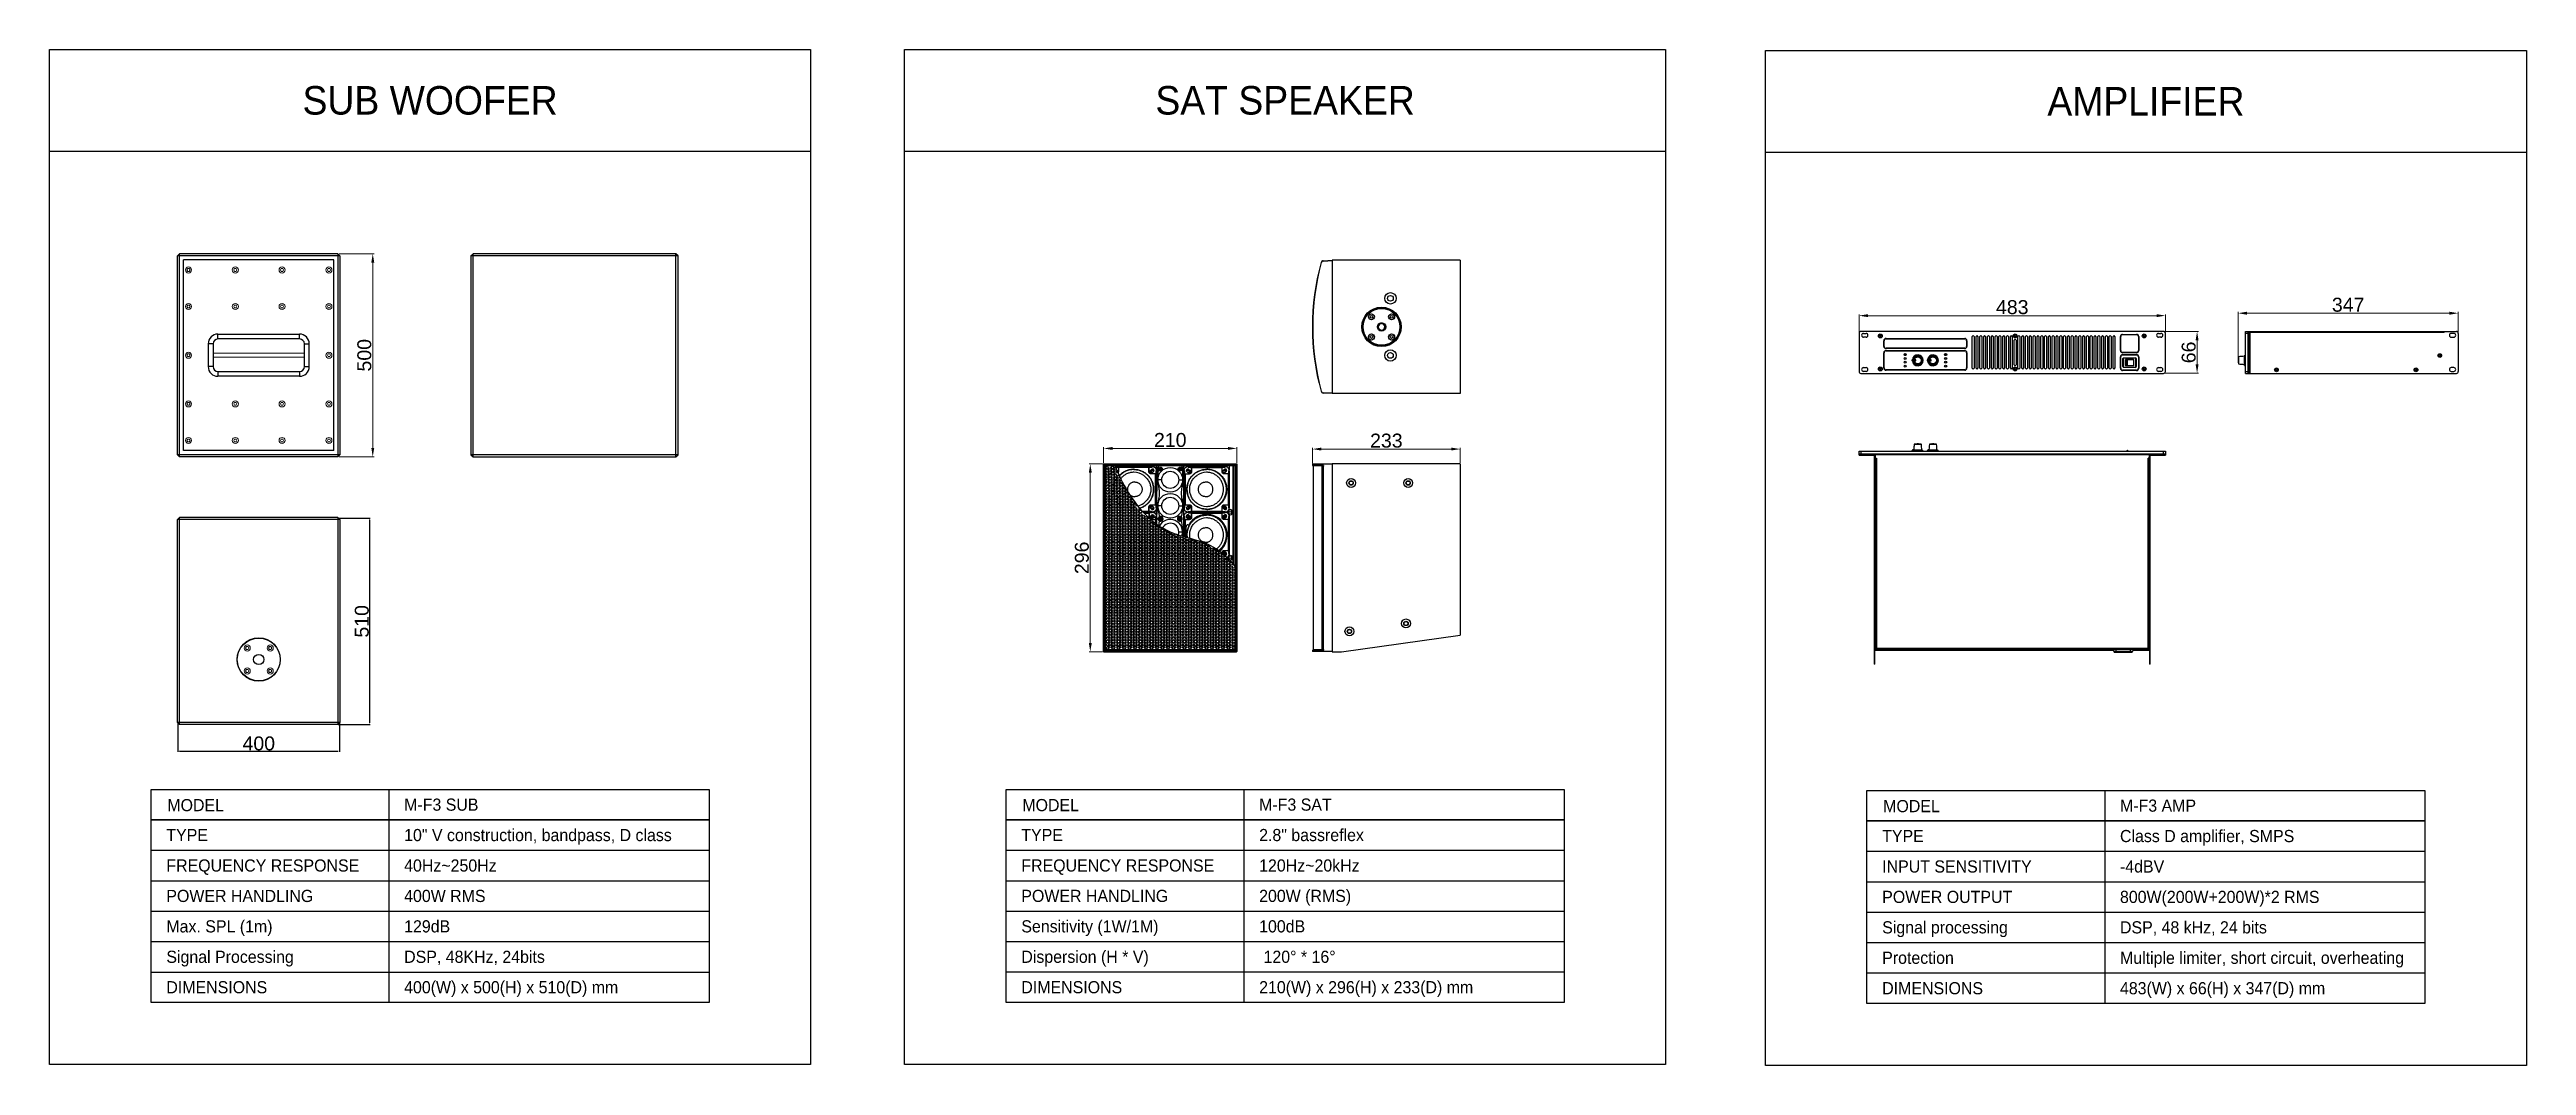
# Model space of a CAD drawing. Header units: millimetres. Extents: x -25011 to 3905, y -2 to 3370.
# Drawn here: x 0 to 3905, y -2 to 1600 of the extents above.
import ezdxf
from ezdxf.enums import TextEntityAlignment as Align

# ---------------------------------------------------------------- set-up
doc = ezdxf.new("R2010")
doc.units = ezdxf.units.MM
doc.linetypes.add('ACAD_ISO03W100', pattern=[30, 12, -18])
for name, color, linetype in [('02___PRT_ALL_AXES', 7, 'Continuous'), ('I detail', 7, 'Continuous'), ('I logo', 7, 'Continuous')]:
    doc.layers.add(name, color=color, linetype=linetype)
doc.layers.add('DEFAULT_2', color=3, linetype='ACAD_ISO03W100', lineweight=9)
doc.layers.add('dim', color=252, linetype='Continuous', lineweight=9)
doc.styles.add('I-STYLE', font='')
doc.styles.get("Standard").update_dxf_attribs({"font": 'arial.ttf'})
doc.styles.get('I-STYLE').set_extended_font_data('HY울릉도L')
doc.dimstyles.new('ISO-25', dxfattribs={"dimtxt": 2.5, "dimasz": 2.5, "dimexe": 1.25, "dimexo": 0.625, "dimtad": 1, "dimtxsty": 'Standard', "dimcen": 2.5, "dimadec": 0, "dimazin": 0, "dimtfac": 1, "dimtmove": 0, "dimatfit": 3, "dimfxl": 1, "dimarcsym": 0})
doc.dimstyles.new('ISO-30', dxfattribs={"dimtxt": 22, "dimasz": 14, "dimexe": 2, "dimexo": 2, "dimgap": 2, "dimtad": 1, "dimtoh": 1, "dimdec": 1, "dimdsep": 46, "dimtxsty": 'Standard', "dimcen": 0, "dimclrd": 256, "dimclre": 256, "dimclrt": 256, "dimadec": 0, "dimazin": 0, "dimtfac": 1, "dimtdec": 1, "dimtmove": 0, "dimatfit": 3, "dimfxl": 1, "dimlwd": -1, "dimlwe": -1, "dimarcsym": 0})

msp = doc.modelspace()

# ---------------------------------------------------------------- texts
at = {"layer": 'I detail', "color": 0, "style": 'I-STYLE'}
for s, p in [('SUB WOOFER', (600, 1520)), ('SAT SPEAKER', (1948.041, 1520.048)), ('AMPLIFIER', (3305.316, 1518.456))]:
    msp.add_text(s, height=45, dxfattribs=at).set_placement(p, align=Align.MIDDLE)
at = {"layer": 'I detail', "style": 'I-STYLE'}
for s, height, p in [('MODEL ', 19.1912, (185.758, 408.886)), ('MODEL', 19.1912, (1533.799, 408.934)), ('MODEL ', 19.1912, (2891.074, 407.342)), ('TYPE', 19.1912, (184.19, 361.673)), ('10" V construction, bandpass, D class', 19.19124, (559.111, 361.673)), ('TYPE', 19.1912, (1532.231, 361.721)), ('2.8" bassreflex ', 19.19124, (1907.152, 361.721)), ('TYPE', 19.1912, (2889.505, 360.129)), ('Class D amplifier, SMPS  ', 19.19124, (3264.426, 360.129)), ('FREQUENCY RESPONSE', 19.19124, (184.19, 313.695)), ('40Hz~250Hz ', 19.19124, (559.111, 313.695)), ('FREQUENCY RESPONSE', 19.19124, (1532.231, 313.743)), ('120Hz~20kHz ', 19.19124, (1907.152, 313.743)), ('INPUT SENSITIVITY', 19.19124, (2889.505, 312.151)), ('-4dBV', 19.1912, (3264.426, 312.151)), ('POWER HANDLING', 19.19124, (184.19, 265.717)), ('400W RMS', 19.1912, (559.111, 265.717)), ('POWER HANDLING', 19.19124, (1532.231, 265.765)), ('200W (RMS) ', 19.19124, (1907.152, 265.765)), ('POWER OUTPUT', 19.19124, (2889.505, 264.173)), ('800W(200W+200W)*2 RMS', 19.19124, (3264.426, 264.173)), ('Max. SPL (1m) ', 19.19124, (184.19, 217.739)), ('129dB ', 19.1912, (559.111, 217.739)), ('Sensitivity (1W/1M) ', 19.19124, (1532.231, 217.787)), ('100dB ', 19.1912, (1907.152, 217.787)), ('Signal processing ', 19.19124, (2889.505, 216.195)), ('DSP, 48 kHz, 24 bits', 19.19124, (3264.426, 216.195)), ('Signal Processing', 19.19124, (184.19, 169.761)), ('DSP, 48KHz, 24bits', 19.19124, (559.111, 169.761)), ('Dispersion (H * V)', 19.19124, (1532.231, 169.809)), (' 120° * 16°', 19.19124, (1907.152, 169.809)), ('Protection', 19.1912, (2889.505, 168.217)), ('Multiple limiter, short circuit, overheating', 19.19124, (3264.426, 168.217)), ('DIMENSIONS', 19.1912, (184.19, 121.783)), ('400(W) x 500(H) x 510(D) mm', 19.19124, (559.111, 121.783)), ('DIMENSIONS', 19.1912, (1532.231, 121.831)), ('210(W) x 296(H) x 233(D) mm', 19.19124, (1907.152, 121.831)), ('DIMENSIONS', 19.1912, (2889.505, 120.238)), ('483(W) x 66(H) x 347(D) mm', 19.19124, (3264.426, 120.238))]:
    msp.add_text(s, height=height, dxfattribs=at).set_placement(p, align=Align.MIDDLE_LEFT)
at = {"layer": 'I logo', "style": 'I-STYLE'}
for s, p in [('M-F3 SUB', (559.111, 409.651)), ('M-F3 SAT', (1907.152, 409.699)), ('M-F3 AMP', (3264.426, 408.107))]:
    msp.add_text(s, height=19.1912, dxfattribs=at).set_placement(p, align=Align.MIDDLE_LEFT)

# ---------------------------------------------------------------- blocks, each defined once
blk = doc.blocks.new('A$C06846A4A')
for p, q in [((0, 1600), (1200, 1600)), ((0, 0), (0, 1600)), ((1200, 1600), (1200, 0)), ((1200, 0), (0, 0))]:
    blk.add_line(p, q)
blk = doc.blocks.new('*D41')
at = {"layer": 'Defpoints', "color": 0, "transparency": 16777216}
for p in [(454.6, 1278.1), (454.6, 958.1), (509.6, 958.1)]:
    blk.add_point(p, dxfattribs=at)
at = {"layer": 'dim', "transparency": 16777216}
for p, q in [((456.6, 1278.1), (511.6, 1278.1)), ((509.6, 1264.1), (509.6, 972.1)), ((456.6, 958.1), (511.6, 958.1))]:
    blk.add_line(p, q, dxfattribs=at)
for points in [[(507.3, 1264.1), (512, 1264.1), (509.6, 1278.1)], [(507.3, 972.1), (512, 972.1), (509.6, 958.1)]]:
    blk.add_solid(points, dxfattribs=at)
at = {"layer": 'dim', "transparency": 16777216, "insert": (496.4, 1118.1), "char_height": 22, "attachment_point": 5, "rotation": 90}
blk.add_mtext('500', dxfattribs=at)
blk = doc.blocks.new('*D42')
at = {"layer": 'Defpoints', "color": 0, "transparency": 16777216}
for p in [(1662, 946.7), (1872.1, 971.2), (1872.1, 946.7)]:
    blk.add_point(p, dxfattribs=at)
at = {"layer": 'dim', "transparency": 16777216}
for p, q in [((1662, 948.7), (1662, 973.2)), ((1676, 971.2), (1858.1, 971.2)), ((1872.1, 948.7), (1872.1, 973.2))]:
    blk.add_line(p, q, dxfattribs=at)
for points in [[(1676, 973.5), (1676, 968.9), (1662, 971.2)], [(1858.1, 973.5), (1858.1, 968.9), (1872.1, 971.2)]]:
    blk.add_solid(points, dxfattribs=at)
at = {"layer": 'dim', "transparency": 16777216, "insert": (1767, 984.4), "char_height": 22, "attachment_point": 5}
blk.add_mtext('210', dxfattribs=at)
blk = doc.blocks.new('*D38')
at = {"layer": 'Defpoints', "color": 0, "transparency": 16777216}
for p in [(1662.3, 946.8), (1640.9, 650.7), (1662.4, 650.7)]:
    blk.add_point(p, dxfattribs=at)
at = {"layer": 'dim', "transparency": 16777216}
for p, q in [((1660.3, 946.8), (1638.9, 946.8)), ((1640.9, 932.8), (1640.9, 664.7)), ((1660.4, 650.7), (1638.9, 650.7))]:
    blk.add_line(p, q, dxfattribs=at)
for points in [[(1638.6, 932.8), (1643.3, 932.8), (1640.9, 946.8)], [(1638.6, 664.7), (1643.3, 664.7), (1640.9, 650.7)]]:
    blk.add_solid(points, dxfattribs=at)
at = {"layer": 'dim', "transparency": 16777216, "insert": (1627.7, 798.7), "char_height": 22, "attachment_point": 5, "rotation": 90}
blk.add_mtext('296', dxfattribs=at)
blk = doc.blocks.new('*D43')
at = {"layer": 'Defpoints', "color": 0, "transparency": 16777216}
for p in [(1991.2, 945.7), (2224.1, 970.2), (2224.1, 946.7)]:
    blk.add_point(p, dxfattribs=at)
at = {"layer": 'dim', "transparency": 16777216}
for p, q in [((1991.2, 947.7), (1991.2, 972.2)), ((2005.2, 970.2), (2210.1, 970.2)), ((2224.1, 948.7), (2224.1, 972.2))]:
    blk.add_line(p, q, dxfattribs=at)
for points in [[(2005.2, 972.5), (2005.2, 967.9), (1991.2, 970.2)], [(2210.1, 972.5), (2210.1, 967.9), (2224.1, 970.2)]]:
    blk.add_solid(points, dxfattribs=at)
at = {"layer": 'dim', "transparency": 16777216, "insert": (2107.7, 983.4), "char_height": 22, "attachment_point": 5}
blk.add_mtext('233', dxfattribs=at)
blk = doc.blocks.new('*D47')
at = {"layer": 'Defpoints', "color": 0, "transparency": 16777216}
for p in [(3336.1, 1180.5), (2853.1, 1152.6), (3336.1, 1152.6)]:
    blk.add_point(p, dxfattribs=at)
at = {"layer": 'dim', "transparency": 16777216}
for p, q in [((2853.1, 1154.6), (2853.1, 1182.5)), ((2867.1, 1180.5), (3322.1, 1180.5)), ((3336.1, 1154.6), (3336.1, 1182.5))]:
    blk.add_line(p, q, dxfattribs=at)
for points in [[(2867.1, 1182.9), (2867.1, 1178.2), (2853.1, 1180.5)], [(3322.1, 1182.9), (3322.1, 1178.2), (3336.1, 1180.5)]]:
    blk.add_solid(points, dxfattribs=at)
at = {"layer": 'dim', "transparency": 16777216, "insert": (3094.6, 1193.8), "char_height": 22, "attachment_point": 5}
blk.add_mtext('483', dxfattribs=at)
blk = doc.blocks.new('*D48')
at = {"layer": 'Defpoints', "color": 0, "transparency": 16777216}
for p in [(3333.1, 1155.6), (3386, 1155.6), (3333.1, 1089.6)]:
    blk.add_point(p, dxfattribs=at)
at = {"layer": 'dim', "transparency": 16777216}
for p, q in [((3335.1, 1155.6), (3388, 1155.6)), ((3386, 1103.6), (3386, 1141.6)), ((3335.1, 1089.6), (3388, 1089.6))]:
    blk.add_line(p, q, dxfattribs=at)
for points in [[(3383.7, 1141.6), (3388.3, 1141.6), (3386, 1155.6)], [(3383.7, 1103.6), (3388.3, 1103.6), (3386, 1089.6)]]:
    blk.add_solid(points, dxfattribs=at)
at = {"layer": 'dim', "transparency": 16777216, "insert": (3372.8, 1122.6), "char_height": 22, "attachment_point": 5, "rotation": 90}
blk.add_mtext('66', dxfattribs=at)
blk = doc.blocks.new('*D49')
at = {"layer": 'Defpoints', "color": 0, "transparency": 16777216}
for p in [(3797.8, 1184.4), (3797.8, 1152.6), (3450.6, 1110.1)]:
    blk.add_point(p, dxfattribs=at)
at = {"layer": 'dim', "transparency": 16777216}
for p, q in [((3450.6, 1112.1), (3450.6, 1186.4)), ((3464.6, 1184.4), (3783.8, 1184.4)), ((3797.8, 1154.6), (3797.8, 1186.4))]:
    blk.add_line(p, q, dxfattribs=at)
for points in [[(3464.6, 1186.7), (3464.6, 1182), (3450.6, 1184.4)], [(3783.8, 1186.7), (3783.8, 1182), (3797.8, 1184.4)]]:
    blk.add_solid(points, dxfattribs=at)
at = {"layer": 'dim', "transparency": 16777216, "insert": (3624.2, 1197.6), "char_height": 22, "attachment_point": 5}
blk.add_mtext('347', dxfattribs=at)
blk = doc.blocks.new('*D34')
at = {"color": 0, "lineweight": -2, "transparency": 16777216}
for p, q in [((202.5, 538), (202.5, 492.9)), ((457.2, 538.7), (457.2, 492.9)), ((205, 494.1), (454.7, 494.1))]:
    blk.add_line(p, q, dxfattribs=at)
at = {"color": 0, "transparency": 16777216}
for points in [[(205, 494.6), (205, 493.7), (202.5, 494.1)], [(454.7, 494.6), (454.7, 493.7), (457.2, 494.1)]]:
    blk.add_solid(points, dxfattribs=at)
at = {"layer": 'Defpoints', "color": 0, "transparency": 16777216}
for p in [(202.5, 538.7), (457.2, 539.3), (457.2, 494.1)]:
    blk.add_point(p, dxfattribs=at)
at = {"color": 0, "transparency": 16777216, "insert": (329.9, 506), "char_height": 2.5, "attachment_point": 5}
blk.add_mtext('{\\H8.8x;400}', dxfattribs=at)
blk = doc.blocks.new('*D35')
at = {"color": 0, "lineweight": -2, "transparency": 16777216}
for p, q in [((454.3, 861.2), (505.5, 861.2)), ((504.3, 858.7), (504.3, 538.5)), ((455, 536), (505.5, 536))]:
    blk.add_line(p, q, dxfattribs=at)
at = {"color": 0, "transparency": 16777216}
for points in [[(503.8, 858.7), (504.7, 858.7), (504.3, 861.2)], [(503.8, 538.5), (504.7, 538.5), (504.3, 536)]]:
    blk.add_solid(points, dxfattribs=at)
at = {"layer": 'Defpoints', "color": 0, "transparency": 16777216}
for p in [(453.6, 861.2), (454.4, 536), (504.3, 536)]:
    blk.add_point(p, dxfattribs=at)
at = {"color": 0, "transparency": 16777216, "insert": (492.4, 698.6), "char_height": 2.5, "attachment_point": 5, "rotation": 90}
blk.add_mtext('{\\H8.8x;510}', dxfattribs=at)

# ---------------------------------------------------------------- dimensions: what is measured, and where the dimension line sits
dim = msp.add_linear_dim(base=(504.254, 535.996), p1=(453.626, 861.235), p2=(454.373, 535.996), angle=90, text='{\\H8.8x;510}', dimstyle='ISO-25')
dim.commit()
dim.dimension.update_dxf_attribs({"geometry": '*D35', "text_midpoint": (492.397, 698.616)})
dim = msp.add_linear_dim(base=(457.243, 494.143), p1=(202.511, 538.655), p2=(457.243, 539.282), text='{\\H8.8x;400}', dimstyle='ISO-25')
dim.commit()
dim.dimension.update_dxf_attribs({"geometry": '*D34', "text_midpoint": (329.877, 506.001)})
at = {"layer": 'dim'}
dim = msp.add_linear_dim(base=(509.637, 958.143), p1=(454.608, 1278.143), p2=(454.608, 958.143), angle=90, text='500', dimstyle='ISO-30', dxfattribs=at)
dim.commit()
dim.dimension.update_dxf_attribs({"geometry": '*D41', "text_midpoint": (496.405, 1118.143)})
for base, p1, p2, picture, middle in [((3797.824, 1184.353), (3450.624, 1110.052), (3797.824, 1152.552), '*D49', (3624.224, 1197.593)), ((1872.089, 971.213), (1661.983, 946.738), (1872.089, 946.738), '*D42', (1767.036, 984.445)), ((2224.15, 970.208), (1991.227, 945.736), (2224.15, 946.738), '*D43', (2107.688, 983.448))]:
    dim = msp.add_linear_dim(base=base, p1=p1, p2=p2, dimstyle='ISO-30', override={"dimdec": 0}, dxfattribs=at)
    dim.commit()
    dim.dimension.update_dxf_attribs({"geometry": picture, "text_midpoint": middle})
dim = msp.add_linear_dim(base=(3336.073, 1180.543), p1=(2853.073, 1152.552), p2=(3336.073, 1152.552), dimstyle='ISO-30', dxfattribs=at)
dim.commit()
dim.dimension.update_dxf_attribs({"geometry": '*D47', "text_midpoint": (3094.573, 1193.783)})
dim = msp.add_linear_dim(base=(3385.998, 1155.552), p1=(3333.073, 1089.552), p2=(3333.073, 1155.552), angle=90, dimstyle='ISO-30', dxfattribs=at)
dim.commit()
dim.dimension.update_dxf_attribs({"geometry": '*D48', "text_midpoint": (3372.765, 1122.552)})
dim = msp.add_linear_dim(base=(1640.944, 650.708), p1=(1662.312, 946.763), p2=(1662.377, 650.708), angle=90, dimstyle='ISO-30', override={"dimdec": 0}, dxfattribs=at)
dim.commit()
dim.dimension.update_dxf_attribs({"geometry": '*D38', "text_midpoint": (1627.711, 798.736)})

# ---------------------------------------------------------------- linework, layer by layer
at = {"color": 7, "linetype": 'Continuous'}
for p, q in [((201.808, 1274.943), (205.008, 1278.143)), ((201.808, 961.343), (201.808, 1274.943)), ((457.808, 1274.943), (201.808, 1274.943)), ((205.008, 958.143), (205.008, 1278.143)), ((454.608, 1278.143), (205.008, 1278.143)), ((211.408, 967.743), (211.408, 1268.543)), ((448.208, 1268.543), (211.408, 1268.543)), ((448.208, 967.743), (448.208, 1268.543)), ((454.608, 1278.143), (454.608, 958.143)), ((457.808, 1274.943), (457.808, 961.343)), ((664.501, 1274.943), (667.701, 1278.143)), ((990.901, 1274.943), (664.501, 1274.943)), ((664.501, 1274.943), (664.501, 961.343)), ((987.701, 1278.143), (667.701, 1278.143)), ((667.701, 958.143), (667.701, 1278.143)), ((987.701, 958.143), (987.701, 1278.143)), ((990.901, 1274.943), (987.701, 1278.143)), ((990.901, 961.343), (990.901, 1274.943)), ((2004.702, 1264.234), (2005.176, 1264.104)), ((2008.354, 1267.184), (2022.15, 1267.907)), ((2008.372, 1266.685), (2022.15, 1267.407)), ((2022.15, 1267.801), (2022.15, 1057.695)), ((2224.15, 1267.801), (2022.15, 1267.801)), ((2224.15, 1267.801), (2224.15, 1057.801)), ((257.808, 1136.063), (250.128, 1136.063)), ((250.128, 1136.063), (250.128, 1100.223)), ((257.808, 1136.063), (257.808, 1100.223)), ((265.488, 1143.743), (265.488, 1151.423)), ((265.488, 1151.423), (394.128, 1151.423)), ((394.128, 1143.743), (265.488, 1143.743)), ((394.128, 1143.743), (394.128, 1151.423)), ((401.808, 1100.223), (401.808, 1136.063)), ((401.808, 1136.063), (409.488, 1136.063)), ((409.488, 1100.223), (409.488, 1136.063)), ((2853.073, 1152.552), (2853.073, 1092.552)), ((3333.073, 1155.552), (2856.073, 1155.552)), ((2860.073, 1152.552), (2864.073, 1152.552)), ((2864.073, 1146.552), (2860.073, 1146.552)), ((2892.073, 1132.052), (2892.073, 1141.052)), ((2892.573, 1141.052), (2892.073, 1141.052)), ((2892.573, 1132.052), (2892.573, 1141.052)), ((2895.573, 1144.552), (2895.573, 1144.052)), ((2895.573, 1144.552), (3019.573, 1144.552)), ((2895.573, 1144.052), (3019.573, 1144.052)), ((3019.573, 1144.052), (3019.573, 1144.552)), ((3022.573, 1141.052), (3022.573, 1132.052)), ((3023.073, 1141.052), (3022.573, 1141.052)), ((3023.073, 1141.052), (3023.073, 1132.052)), ((3033.073, 1149.052), (3031.073, 1147.052)), ((3031.073, 1147.052), (3031.073, 1098.052)), ((3035.073, 1147.052), (3033.073, 1149.052)), ((3035.073, 1098.052), (3035.073, 1147.052)), ((3039.073, 1149.052), (3037.073, 1147.052)), ((3037.073, 1147.052), (3037.073, 1098.052)), ((3041.073, 1147.052), (3039.073, 1149.052)), ((3041.073, 1098.052), (3041.073, 1147.052)), ((3045.073, 1149.052), (3043.073, 1147.052)), ((3043.073, 1147.052), (3043.073, 1098.052)), ((3047.073, 1147.052), (3045.073, 1149.052)), ((3047.073, 1098.052), (3047.073, 1147.052)), ((3051.073, 1149.052), (3049.073, 1147.052)), ((3049.073, 1147.052), (3049.073, 1098.052)), ((3053.073, 1147.052), (3051.073, 1149.052)), ((3053.073, 1098.052), (3053.073, 1147.052)), ((3057.073, 1149.052), (3055.073, 1147.052)), ((3055.073, 1147.052), (3055.073, 1098.052)), ((3059.073, 1147.052), (3057.073, 1149.052)), ((3059.073, 1098.052), (3059.073, 1147.052)), ((3063.073, 1149.052), (3061.073, 1147.052)), ((3061.073, 1147.052), (3061.073, 1098.052)), ((3065.073, 1147.052), (3063.073, 1149.052)), ((3065.073, 1098.052), (3065.073, 1147.052)), ((3069.073, 1149.052), (3067.073, 1147.052)), ((3067.073, 1147.052), (3067.073, 1098.052)), ((3071.073, 1147.052), (3069.073, 1149.052)), ((3071.073, 1098.052), (3071.073, 1147.052)), ((3075.073, 1149.052), (3073.073, 1147.052)), ((3073.073, 1147.052), (3073.073, 1098.052)), ((3077.073, 1147.052), (3075.073, 1149.052)), ((3077.073, 1098.052), (3077.073, 1147.052)), ((3081.073, 1149.052), (3079.073, 1147.052)), ((3079.073, 1147.052), (3079.073, 1098.052)), ((3083.073, 1147.052), (3081.073, 1149.052)), ((3083.073, 1098.052), (3083.073, 1147.052)), ((3087.073, 1149.052), (3085.073, 1147.052)), ((3085.073, 1147.052), (3085.073, 1098.052)), ((3089.073, 1147.052), (3087.073, 1149.052)), ((3089.073, 1098.052), (3089.073, 1147.052)), ((3093.073, 1149.052), (3091.073, 1147.052)), ((3091.073, 1147.052), (3091.073, 1098.052)), ((3095.073, 1147.052), (3093.073, 1149.052)), ((3095.073, 1098.052), (3095.073, 1147.052)), ((3099.073, 1143.552), (3097.073, 1141.552)), ((3097.073, 1141.552), (3097.073, 1103.552)), ((3101.073, 1141.552), (3099.073, 1143.552)), ((3101.073, 1103.552), (3101.073, 1141.552)), ((3105.073, 1149.052), (3103.073, 1147.052)), ((3103.073, 1147.052), (3103.073, 1098.052)), ((3107.073, 1147.052), (3105.073, 1149.052)), ((3107.073, 1098.052), (3107.073, 1147.052)), ((3111.073, 1149.052), (3109.073, 1147.052)), ((3109.073, 1147.052), (3109.073, 1098.052)), ((3113.073, 1147.052), (3111.073, 1149.052)), ((3113.073, 1098.052), (3113.073, 1147.052)), ((3117.073, 1149.052), (3115.073, 1147.052)), ((3115.073, 1147.052), (3115.073, 1098.052)), ((3119.073, 1147.052), (3117.073, 1149.052)), ((3119.073, 1098.052), (3119.073, 1147.052)), ((3123.073, 1149.052), (3121.073, 1147.052)), ((3121.073, 1147.052), (3121.073, 1098.052)), ((3125.073, 1147.052), (3123.073, 1149.052)), ((3125.073, 1098.052), (3125.073, 1147.052)), ((3129.073, 1149.052), (3127.073, 1147.052)), ((3127.073, 1147.052), (3127.073, 1098.052)), ((3131.073, 1147.052), (3129.073, 1149.052)), ((3131.073, 1098.052), (3131.073, 1147.052)), ((3135.073, 1149.052), (3133.073, 1147.052)), ((3133.073, 1147.052), (3133.073, 1098.052)), ((3137.073, 1147.052), (3135.073, 1149.052)), ((3137.073, 1098.052), (3137.073, 1147.052)), ((3141.073, 1149.052), (3139.073, 1147.052)), ((3139.073, 1147.052), (3139.073, 1098.052)), ((3143.073, 1147.052), (3141.073, 1149.052)), ((3143.073, 1098.052), (3143.073, 1147.052)), ((3147.073, 1149.052), (3145.073, 1147.052)), ((3145.073, 1147.052), (3145.073, 1098.052)), ((3149.073, 1147.052), (3147.073, 1149.052)), ((3149.073, 1098.052), (3149.073, 1147.052)), ((3153.073, 1149.052), (3151.073, 1147.052)), ((3151.073, 1147.052), (3151.073, 1098.052)), ((3155.073, 1147.052), (3153.073, 1149.052)), ((3155.073, 1098.052), (3155.073, 1147.052)), ((3159.073, 1149.052), (3157.073, 1147.052)), ((3157.073, 1147.052), (3157.073, 1098.052)), ((3161.073, 1147.052), (3159.073, 1149.052)), ((3161.073, 1098.052), (3161.073, 1147.052)), ((3165.073, 1149.052), (3163.073, 1147.052)), ((3163.073, 1147.052), (3163.073, 1098.052)), ((3167.073, 1147.052), (3165.073, 1149.052)), ((3167.073, 1098.052), (3167.073, 1147.052)), ((3171.073, 1149.052), (3169.073, 1147.052)), ((3169.073, 1147.052), (3169.073, 1098.052)), ((3173.073, 1147.052), (3171.073, 1149.052)), ((3173.073, 1098.052), (3173.073, 1147.052)), ((3177.073, 1149.052), (3175.073, 1147.052)), ((3175.073, 1147.052), (3175.073, 1098.052)), ((3179.073, 1147.052), (3177.073, 1149.052)), ((3179.073, 1098.052), (3179.073, 1147.052)), ((3183.073, 1149.052), (3181.073, 1147.052)), ((3181.073, 1147.052), (3181.073, 1098.052)), ((3185.073, 1147.052), (3183.073, 1149.052)), ((3185.073, 1098.052), (3185.073, 1147.052)), ((3189.073, 1149.052), (3187.073, 1147.052)), ((3187.073, 1147.052), (3187.073, 1098.052)), ((3191.073, 1147.052), (3189.073, 1149.052)), ((3191.073, 1098.052), (3191.073, 1147.052)), ((3195.073, 1149.052), (3193.073, 1147.052)), ((3193.073, 1147.052), (3193.073, 1098.052)), ((3197.073, 1147.052), (3195.073, 1149.052)), ((3197.073, 1098.052), (3197.073, 1147.052)), ((3201.073, 1149.052), (3199.073, 1147.052)), ((3199.073, 1147.052), (3199.073, 1098.052)), ((3203.073, 1147.052), (3201.073, 1149.052)), ((3203.073, 1098.052), (3203.073, 1147.052)), ((3207.073, 1149.052), (3205.073, 1147.052)), ((3205.073, 1147.052), (3205.073, 1098.052)), ((3209.073, 1147.052), (3207.073, 1149.052)), ((3209.073, 1098.052), (3209.073, 1147.052)), ((3213.073, 1149.052), (3211.073, 1147.052)), ((3211.073, 1147.052), (3211.073, 1098.052)), ((3215.073, 1147.052), (3213.073, 1149.052)), ((3215.073, 1098.052), (3215.073, 1147.052)), ((3219.073, 1149.052), (3217.073, 1147.052)), ((3217.073, 1147.052), (3217.073, 1098.052)), ((3221.073, 1147.052), (3219.073, 1149.052)), ((3221.073, 1098.052), (3221.073, 1147.052)), ((3225.073, 1149.052), (3223.073, 1147.052)), ((3223.073, 1147.052), (3223.073, 1098.052)), ((3227.073, 1147.052), (3225.073, 1149.052)), ((3227.073, 1098.052), (3227.073, 1147.052)), ((3231.073, 1149.052), (3229.073, 1147.052)), ((3229.073, 1147.052), (3229.073, 1098.052)), ((3233.073, 1147.052), (3231.073, 1149.052)), ((3233.073, 1098.052), (3233.073, 1147.052)), ((3237.073, 1149.052), (3235.073, 1147.052)), ((3235.073, 1147.052), (3235.073, 1098.052)), ((3239.073, 1147.052), (3237.073, 1149.052)), ((3239.073, 1098.052), (3239.073, 1147.052)), ((3243.073, 1149.052), (3241.073, 1147.052)), ((3241.073, 1147.052), (3241.073, 1098.052)), ((3245.073, 1147.052), (3243.073, 1149.052)), ((3245.073, 1098.052), (3245.073, 1147.052)), ((3249.073, 1149.052), (3247.073, 1147.052)), ((3247.073, 1147.052), (3247.073, 1098.052)), ((3251.073, 1147.052), (3249.073, 1149.052)), ((3251.073, 1098.052), (3251.073, 1147.052)), ((3255.073, 1149.052), (3253.073, 1147.052)), ((3253.073, 1147.052), (3253.073, 1098.052)), ((3257.073, 1147.052), (3255.073, 1149.052)), ((3257.073, 1098.052), (3257.073, 1147.052)), ((3265.573, 1147.552), (3265.073, 1147.552)), ((3265.073, 1125.552), (3265.073, 1147.552)), ((3265.573, 1125.552), (3265.573, 1147.552)), ((3268.573, 1151.052), (3290.573, 1151.052)), ((3268.573, 1151.052), (3268.573, 1150.552)), ((3268.573, 1150.552), (3290.573, 1150.552)), ((3290.573, 1150.552), (3290.573, 1151.052)), ((3294.073, 1147.552), (3293.573, 1147.552)), ((3293.573, 1147.552), (3293.573, 1125.552)), ((3294.073, 1147.552), (3294.073, 1125.552)), ((3325.073, 1152.552), (3329.073, 1152.552)), ((3329.073, 1146.552), (3325.073, 1146.552)), ((3336.073, 1092.552), (3336.073, 1152.552)), ((3462.124, 1089.552), (3462.124, 1155.552)), ((3462.124, 1155.552), (3794.824, 1155.552)), ((3468.524, 1152.552), (3462.124, 1152.552)), ((3466.124, 1155.552), (3466.124, 1089.552)), ((3467.324, 1155.552), (3467.324, 1089.552)), ((3468.524, 1089.552), (3468.524, 1155.552)), ((3775.824, 1153.852), (3468.524, 1153.852)), ((3469.024, 1153.852), (3469.024, 1089.552)), ((3775.824, 1153.852), (3775.824, 1155.552)), ((3790.824, 1152.552), (3786.824, 1152.552)), ((3786.824, 1146.552), (3790.824, 1146.552)), ((3797.824, 1152.552), (3797.824, 1092.552)), ((257.808, 1100.223), (250.128, 1100.223)), ((401.808, 1100.223), (409.488, 1100.223)), ((2860.073, 1098.552), (2864.073, 1098.552)), ((2892.073, 1132.052), (2892.573, 1132.052)), ((2892.073, 1098.052), (2892.073, 1122.052)), ((2892.573, 1122.052), (2892.073, 1122.052)), ((2892.073, 1098.052), (2892.573, 1098.052)), ((2892.573, 1098.052), (2892.573, 1122.052)), ((2895.573, 1129.052), (2895.573, 1128.552)), ((3019.573, 1129.052), (2895.573, 1129.052)), ((3019.573, 1128.552), (2895.573, 1128.552)), ((2895.573, 1125.552), (2895.573, 1125.052)), ((2895.573, 1125.552), (3019.573, 1125.552)), ((2895.573, 1125.052), (3019.573, 1125.052)), ((2895.573, 1095.052), (2895.573, 1094.552)), ((3019.573, 1095.052), (2895.573, 1095.052)), ((3019.573, 1094.552), (2895.573, 1094.552)), ((2936.992, 1110.052), (2936.725, 1110.052)), ((2939.14, 1110.852), (2937.076, 1110.852)), ((2937.076, 1109.252), (2939.14, 1109.252)), ((2940.054, 1110.052), (2939.898, 1110.052)), ((2951.248, 1110.052), (2951.091, 1110.052)), ((2960.992, 1110.052), (2960.725, 1110.052)), ((2963.14, 1110.852), (2961.076, 1110.852)), ((2961.076, 1109.252), (2963.14, 1109.252)), ((2964.054, 1110.052), (2963.898, 1110.052)), ((2975.248, 1110.052), (2975.091, 1110.052)), ((3019.573, 1128.552), (3019.573, 1129.052)), ((3019.573, 1125.052), (3019.573, 1125.552)), ((3019.573, 1094.552), (3019.573, 1095.052)), ((3022.573, 1132.052), (3023.073, 1132.052)), ((3022.573, 1122.052), (3022.573, 1098.052)), ((3023.073, 1122.052), (3022.573, 1122.052)), ((3022.573, 1098.052), (3023.073, 1098.052)), ((3023.073, 1122.052), (3023.073, 1098.052)), ((3031.073, 1098.052), (3033.073, 1096.052)), ((3033.073, 1096.052), (3035.073, 1098.052)), ((3037.073, 1098.052), (3039.073, 1096.052)), ((3039.073, 1096.052), (3041.073, 1098.052)), ((3043.073, 1098.052), (3045.073, 1096.052)), ((3045.073, 1096.052), (3047.073, 1098.052)), ((3049.073, 1098.052), (3051.073, 1096.052)), ((3051.073, 1096.052), (3053.073, 1098.052)), ((3055.073, 1098.052), (3057.073, 1096.052)), ((3057.073, 1096.052), (3059.073, 1098.052)), ((3061.073, 1098.052), (3063.073, 1096.052)), ((3063.073, 1096.052), (3065.073, 1098.052)), ((3067.073, 1098.052), (3069.073, 1096.052)), ((3069.073, 1096.052), (3071.073, 1098.052)), ((3073.073, 1098.052), (3075.073, 1096.052)), ((3075.073, 1096.052), (3077.073, 1098.052)), ((3079.073, 1098.052), (3081.073, 1096.052)), ((3081.073, 1096.052), (3083.073, 1098.052)), ((3085.073, 1098.052), (3087.073, 1096.052)), ((3087.073, 1096.052), (3089.073, 1098.052)), ((3091.073, 1098.052), (3093.073, 1096.052)), ((3093.073, 1096.052), (3095.073, 1098.052)), ((3097.073, 1103.552), (3099.073, 1101.552)), ((3099.073, 1101.552), (3101.073, 1103.552)), ((3103.073, 1098.052), (3105.073, 1096.052)), ((3105.073, 1096.052), (3107.073, 1098.052)), ((3109.073, 1098.052), (3111.073, 1096.052)), ((3111.073, 1096.052), (3113.073, 1098.052)), ((3115.073, 1098.052), (3117.073, 1096.052)), ((3117.073, 1096.052), (3119.073, 1098.052)), ((3121.073, 1098.052), (3123.073, 1096.052)), ((3123.073, 1096.052), (3125.073, 1098.052)), ((3127.073, 1098.052), (3129.073, 1096.052)), ((3129.073, 1096.052), (3131.073, 1098.052)), ((3133.073, 1098.052), (3135.073, 1096.052)), ((3135.073, 1096.052), (3137.073, 1098.052)), ((3139.073, 1098.052), (3141.073, 1096.052)), ((3141.073, 1096.052), (3143.073, 1098.052)), ((3145.073, 1098.052), (3147.073, 1096.052)), ((3147.073, 1096.052), (3149.073, 1098.052)), ((3151.073, 1098.052), (3153.073, 1096.052)), ((3153.073, 1096.052), (3155.073, 1098.052)), ((3157.073, 1098.052), (3159.073, 1096.052)), ((3159.073, 1096.052), (3161.073, 1098.052)), ((3163.073, 1098.052), (3165.073, 1096.052)), ((3165.073, 1096.052), (3167.073, 1098.052)), ((3169.073, 1098.052), (3171.073, 1096.052)), ((3171.073, 1096.052), (3173.073, 1098.052)), ((3175.073, 1098.052), (3177.073, 1096.052)), ((3177.073, 1096.052), (3179.073, 1098.052)), ((3181.073, 1098.052), (3183.073, 1096.052)), ((3183.073, 1096.052), (3185.073, 1098.052)), ((3187.073, 1098.052), (3189.073, 1096.052)), ((3189.073, 1096.052), (3191.073, 1098.052)), ((3193.073, 1098.052), (3195.073, 1096.052)), ((3195.073, 1096.052), (3197.073, 1098.052)), ((3199.073, 1098.052), (3201.073, 1096.052)), ((3201.073, 1096.052), (3203.073, 1098.052)), ((3205.073, 1098.052), (3207.073, 1096.052)), ((3207.073, 1096.052), (3209.073, 1098.052)), ((3211.073, 1098.052), (3213.073, 1096.052)), ((3213.073, 1096.052), (3215.073, 1098.052)), ((3217.073, 1098.052), (3219.073, 1096.052)), ((3219.073, 1096.052), (3221.073, 1098.052)), ((3223.073, 1098.052), (3225.073, 1096.052)), ((3225.073, 1096.052), (3227.073, 1098.052)), ((3229.073, 1098.052), (3231.073, 1096.052)), ((3231.073, 1096.052), (3233.073, 1098.052)), ((3235.073, 1098.052), (3237.073, 1096.052)), ((3237.073, 1096.052), (3239.073, 1098.052)), ((3241.073, 1098.052), (3243.073, 1096.052)), ((3243.073, 1096.052), (3245.073, 1098.052)), ((3247.073, 1098.052), (3249.073, 1096.052)), ((3249.073, 1096.052), (3251.073, 1098.052)), ((3253.073, 1098.052), (3255.073, 1096.052)), ((3255.073, 1096.052), (3257.073, 1098.052)), ((3265.073, 1125.552), (3265.573, 1125.552)), ((3265.573, 1115.552), (3265.073, 1115.552)), ((3265.073, 1097.552), (3265.073, 1115.552)), ((3265.073, 1097.552), (3265.573, 1097.552)), ((3265.573, 1097.552), (3265.573, 1115.552)), ((3290.573, 1122.552), (3268.573, 1122.552)), ((3268.573, 1122.552), (3268.573, 1122.052)), ((3290.573, 1122.052), (3268.573, 1122.052)), ((3268.573, 1119.052), (3290.573, 1119.052)), ((3268.573, 1119.052), (3268.573, 1118.552)), ((3268.573, 1118.552), (3290.573, 1118.552)), ((3290.573, 1094.552), (3268.573, 1094.552)), ((3268.573, 1094.552), (3268.573, 1094.052)), ((3290.573, 1094.052), (3268.573, 1094.052)), ((3269.567, 1112.909), (3269.067, 1112.909)), ((3269.067, 1100.183), (3269.067, 1112.909)), ((3269.067, 1100.183), (3269.567, 1100.183)), ((3269.567, 1112.909), (3269.567, 1100.183)), ((3270.21, 1114.052), (3288.93, 1114.052)), ((3270.21, 1114.052), (3270.21, 1113.552)), ((3288.93, 1113.552), (3270.21, 1113.552)), ((3270.21, 1099.54), (3288.93, 1099.54)), ((3270.21, 1099.54), (3270.21, 1099.04)), ((3288.93, 1099.04), (3270.21, 1099.04)), ((3273.093, 1111.626), (3286.047, 1111.626)), ((3273.093, 1111.626), (3273.093, 1101.466)), ((3286.047, 1101.466), (3273.093, 1101.466)), ((3285.849, 1111.347), (3273.328, 1111.347)), ((3273.328, 1101.745), (3273.328, 1111.347)), ((3273.328, 1101.745), (3285.849, 1101.745)), ((3275.832, 1101.745), (3275.832, 1111.347)), ((3276.457, 1101.745), (3276.457, 1111.347)), ((3285.849, 1111.347), (3285.849, 1101.745)), ((3286.047, 1101.466), (3286.047, 1111.626)), ((3288.93, 1113.552), (3288.93, 1114.052)), ((3288.93, 1099.04), (3288.93, 1099.54)), ((3290.073, 1112.909), (3289.573, 1112.909)), ((3289.573, 1100.183), (3289.573, 1112.909)), ((3289.573, 1100.183), (3290.073, 1100.183)), ((3290.073, 1112.909), (3290.073, 1100.183)), ((3290.573, 1122.052), (3290.573, 1122.552)), ((3290.573, 1118.552), (3290.573, 1119.052)), ((3290.573, 1094.052), (3290.573, 1094.552)), ((3293.573, 1125.552), (3294.073, 1125.552)), ((3294.073, 1115.552), (3293.573, 1115.552)), ((3293.573, 1115.552), (3293.573, 1097.552)), ((3293.573, 1097.552), (3294.073, 1097.552)), ((3294.073, 1115.552), (3294.073, 1097.552)), ((3325.073, 1098.552), (3329.073, 1098.552)), ((3451.215, 1115.57), (3451.215, 1104.533)), ((3451.391, 1110.052), (3451.215, 1110.052)), ((3451.391, 1115.727), (3451.391, 1104.377)), ((3460.362, 1116.472), (3460.362, 1103.632)), ((3460.536, 1116.603), (3461.143, 1118.024)), ((3460.536, 1103.5), (3460.536, 1116.603)), ((3460.869, 1101.745), (3460.869, 1111.347)), ((3462.124, 1111.347), (3460.869, 1111.347)), ((3460.869, 1101.745), (3462.124, 1101.745)), ((3460.966, 1101.745), (3460.966, 1111.347)), ((3461.143, 1118.024), (3461.143, 1111.347)), ((3461.305, 1118.134), (3462.124, 1118.206)), ((3461.305, 1118.134), (3461.305, 1111.347)), ((3790.824, 1098.552), (3786.824, 1098.552)), ((265.488, 1092.543), (394.128, 1092.543)), ((265.488, 1092.543), (265.488, 1084.863)), ((394.128, 1084.863), (265.488, 1084.863)), ((394.128, 1092.543), (394.128, 1084.863)), ((2004.702, 1061.368), (2005.176, 1061.499)), ((2022.15, 1057.695), (2008.354, 1058.418)), ((2022.15, 1058.195), (2008.372, 1058.917)), ((2224.15, 1057.801), (2022.15, 1057.801)), ((2856.073, 1089.552), (3333.073, 1089.552)), ((2864.073, 1092.552), (2860.073, 1092.552)), ((3329.073, 1092.552), (3325.073, 1092.552)), ((3462.124, 1092.552), (3468.524, 1092.552)), ((3462.124, 1089.552), (3794.824, 1089.552)), ((3786.824, 1092.552), (3790.824, 1092.552)), ((2951.248, 977.573), (2939.898, 977.573)), ((2951.091, 977.749), (2940.054, 977.749)), ((2941.355, 978.037), (2941.286, 978.033)), ((2941.286, 977.986), (2941.286, 978.033)), ((2941.355, 977.99), (2941.287, 977.985)), ((2941.355, 978.037), (2941.355, 977.99)), ((2941.359, 977.99), (2941.387, 977.995)), ((2942.518, 978.179), (2942.565, 978.188)), ((2942.518, 978.179), (2942.518, 978.154)), ((2942.586, 978.164), (2942.559, 978.159)), ((2942.565, 978.188), (2942.585, 978.191)), ((2942.586, 978.164), (2942.586, 978.192)), ((2942.61, 978.169), (2942.588, 978.165)), ((2942.632, 978.174), (2942.61, 978.169)), ((2975.248, 977.573), (2963.898, 977.573)), ((2975.091, 977.749), (2964.054, 977.749)), ((2965.355, 978.037), (2965.286, 978.033)), ((2965.286, 977.986), (2965.286, 978.033)), ((2965.355, 977.99), (2965.287, 977.985)), ((2965.355, 978.037), (2965.355, 977.99)), ((2965.359, 977.99), (2965.387, 977.995)), ((2966.518, 978.179), (2966.565, 978.188)), ((2966.518, 978.179), (2966.518, 978.154)), ((2966.586, 978.164), (2966.559, 978.159)), ((2966.565, 978.188), (2966.585, 978.191)), ((2966.586, 978.164), (2966.586, 978.192)), ((2966.61, 978.169), (2966.588, 978.165)), ((2966.632, 978.174), (2966.61, 978.169)), ((457.808, 961.343), (201.808, 961.343)), ((201.808, 961.343), (205.008, 958.143)), ((454.608, 958.143), (205.008, 958.143)), ((448.208, 967.743), (211.408, 967.743)), ((990.901, 961.343), (664.501, 961.343)), ((664.501, 961.343), (667.701, 958.143)), ((667.701, 958.143), (987.701, 958.143)), ((987.701, 958.143), (990.901, 961.343)), ((1661.876, 651.208), (1661.876, 946.268)), ((1662.599, 946.027), (1661.876, 946.268)), ((1661.983, 946.572), (1661.983, 946.738)), ((1661.983, 946.738), (1662.211, 946.738)), ((1663.099, 946.527), (1662.377, 946.767)), ((1662.377, 946.767), (1871.588, 946.767)), ((1662.586, 654.209), (1662.586, 943.467)), ((1662.599, 944.349), (1662.599, 946.027)), ((1663.439, 653.151), (1663.439, 944.351)), ((1663.504, 943.988), (1663.504, 653.488)), ((1870.46, 943.988), (1663.505, 943.988)), ((1664.611, 943.988), (1664.611, 653.488)), ((1665.549, 944.356), (1665.549, 945.971)), ((1678.489, 946.767), (1871.588, 946.767)), ((1679.516, 944.29), (1745.483, 944.36)), ((1680.6, 942.738), (1680.6, 941.738)), ((1738.473, 942.738), (1680.6, 942.738)), ((1680.6, 941.738), (1738.473, 941.738)), ((1683.896, 935.906), (1682.488, 937.325)), ((1737.587, 938.027), (1735.481, 935.906)), ((1737.709, 938.027), (1735.603, 935.906)), ((1737.587, 938.027), (1737.709, 938.027)), ((1737.832, 937.488), (1737.893, 936.988)), ((1737.832, 937.488), (1739.632, 937.488)), ((1738.168, 941.738), (1738.168, 942.738)), ((1738.473, 942.738), (1738.473, 941.738)), ((1739.632, 937.488), (1739.693, 936.988)), ((1745.483, 944.36), (1745.782, 944.397)), ((1745.483, 936.654), (1745.483, 944.36)), ((1745.847, 937.803), (1745.88, 927.417)), ((1785.167, 944.421), (1748.798, 944.421)), ((1788.129, 939.74), (1788.15, 941.905)), ((1788.483, 944.36), (1788.183, 944.397)), ((1788.483, 936.654), (1788.483, 944.36)), ((1788.483, 944.36), (1859.771, 944.284)), ((1794.333, 937.488), (1794.272, 936.988)), ((1794.333, 937.488), (1796.133, 937.488)), ((1795.492, 942.738), (1795.492, 941.738)), ((1795.492, 942.738), (1853.365, 942.738)), ((1795.492, 941.738), (1853.365, 941.738)), ((1795.797, 942.738), (1795.797, 941.738)), ((1796.133, 937.488), (1796.072, 936.988)), ((1798.362, 935.906), (1796.256, 938.027)), ((1796.378, 938.027), (1796.256, 938.027)), ((1798.484, 935.906), (1796.378, 938.027)), ((1852.174, 938.027), (1850.069, 935.906)), ((1851.761, 937.488), (1851.7, 936.988)), ((1851.761, 937.488), (1852.708, 937.488)), ((1852.708, 937.488), (1852.647, 936.988)), ((1853.365, 941.738), (1853.365, 942.738)), ((1859.771, 944.284), (1859.771, 937.549)), ((1859.771, 944.284), (1865.661, 944.284)), ((1865.661, 944.31), (1865.661, 789.362)), ((1866.661, 788.205), (1866.661, 944.31)), ((1868.661, 944.267), (1866.661, 944.267)), ((1868.416, 944.356), (1868.416, 945.971)), ((1868.416, 944.356), (1868.416, 945.971)), ((1870.526, 944.324), (1868.661, 944.308)), ((1868.661, 944.308), (1868.661, 785.836)), ((1869.354, 943.988), (1869.354, 653.488)), ((1870.461, 943.988), (1870.461, 653.488)), ((1870.526, 653.151), (1870.526, 944.351)), ((1870.526, 783.565), (1870.526, 944.324)), ((1871.588, 946.767), (1870.866, 946.527)), ((1871.588, 946.767), (1870.866, 946.527)), ((1872.089, 946.268), (1871.366, 946.027)), ((1872.089, 946.268), (1871.366, 946.027)), ((1871.366, 944.349), (1871.366, 946.027)), ((1871.366, 944.324), (1871.366, 946.027)), ((1871.366, 944.324), (1871.379, 944.321)), ((1871.379, 944.348), (1871.379, 943.467)), ((1871.379, 944.321), (1871.379, 943.467)), ((1871.379, 943.467), (1871.379, 943.267)), ((1871.379, 943.467), (1871.379, 943.267)), ((1871.379, 654.009), (1871.379, 943.267)), ((1871.379, 782.507), (1871.379, 943.267)), ((1871.754, 946.738), (1871.983, 946.738)), ((1871.754, 946.738), (1871.983, 946.738)), ((1871.983, 946.738), (1871.983, 946.572)), ((1871.983, 946.738), (1871.983, 946.572)), ((1872.089, 946.268), (1872.089, 651.208)), ((1872.089, 946.268), (1872.089, 781.617)), ((1992.15, 945.752), (1991.227, 945.736)), ((1991.227, 945.74), (1991.227, 944.471)), ((1991.228, 944.473), (2008.612, 944.321)), ((2022.15, 946.767), (1991.706, 946.236)), ((2004.702, 945.971), (1992.15, 945.752)), ((1992.227, 943.988), (1992.227, 653.488)), ((2008.138, 943.988), (1992.227, 943.988)), ((1997.15, 944.421), (1997.15, 943.988)), ((2004.15, 943.988), (2004.15, 944.36)), ((2004.809, 945.973), (2004.702, 945.971)), ((2004.702, 944.356), (2004.702, 945.971)), ((2005.834, 945.988), (2004.809, 945.973)), ((2007.582, 946.015), (2005.834, 945.988)), ((2005.994, 943.988), (2005.994, 653.488)), ((2007.958, 946.021), (2007.582, 946.015)), ((2008.354, 946.027), (2007.958, 946.021)), ((2008.138, 653.15), (2008.138, 944.325)), ((2022.15, 946.268), (2008.354, 946.027)), ((2008.354, 944.324), (2008.354, 946.027)), ((2008.612, 943.847), (2008.612, 943.562)), ((2008.612, 943.562), (2008.612, 943.467)), ((2008.612, 654.009), (2008.612, 943.267)), ((2022.15, 946.738), (2022.15, 650.738)), ((2224.15, 946.738), (2022.15, 946.738)), ((2224.15, 946.738), (2224.15, 677.019)), ((2853.073, 960.441), (2853.073, 966.841)), ((2853.073, 966.841), (3336.073, 966.841)), ((2853.073, 962.841), (3336.073, 962.841)), ((2878.573, 961.641), (2853.073, 961.641)), ((2853.073, 960.441), (2876.373, 960.441)), ((2856.073, 966.841), (2856.073, 960.441)), ((2876.873, 959.941), (2876.873, 631.141)), ((2878.073, 631.141), (2878.073, 961.641)), ((2878.573, 962.841), (2878.573, 653.141)), ((3310.573, 961.141), (2878.573, 961.141)), ((2878.573, 955.811), (2880.273, 955.811)), ((2880.273, 955.811), (2880.273, 654.841)), ((2936.623, 966.841), (2936.725, 968.009)), ((2937.508, 967.774), (2936.725, 968.009)), ((2936.992, 968.409), (2937.508, 967.774)), ((2937.426, 966.841), (2937.508, 967.774)), ((2937.458, 966.841), (2937.53, 967.66)), ((2953.655, 967.66), (2937.53, 967.66)), ((2953.545, 967.821), (2937.641, 967.821)), ((2939.07, 968.428), (2952.124, 968.428)), ((2951.993, 968.603), (2939.202, 968.603)), ((2952.124, 968.428), (2953.545, 967.821)), ((2953.655, 967.66), (2953.727, 966.841)), ((2960.623, 966.841), (2960.725, 968.009)), ((2961.508, 967.774), (2960.725, 968.009)), ((2960.992, 968.409), (2961.508, 967.774)), ((2961.426, 966.841), (2961.508, 967.774)), ((2961.458, 966.841), (2961.53, 967.66)), ((2977.655, 967.66), (2961.53, 967.66)), ((2977.545, 967.821), (2961.641, 967.821)), ((2963.07, 968.428), (2976.124, 968.428)), ((2975.993, 968.603), (2963.202, 968.603)), ((2976.124, 968.428), (2977.545, 967.821)), ((2977.655, 967.66), (2977.727, 966.841)), ((3310.573, 955.811), (3308.873, 955.811)), ((3308.873, 654.841), (3308.873, 955.811)), ((3310.573, 962.841), (3310.573, 653.141)), ((3336.073, 961.641), (3310.573, 961.641)), ((3311.073, 961.641), (3311.073, 631.141)), ((3312.273, 631.141), (3312.273, 959.941)), ((3312.773, 960.441), (3336.073, 960.441)), ((3333.073, 960.441), (3333.073, 966.841)), ((3336.073, 966.841), (3336.073, 960.441)), ((1735.481, 935.906), (1735.603, 935.906)), ((1737.832, 932.988), (1737.893, 933.488)), ((1738.902, 932.988), (1737.832, 932.988)), ((1737.893, 936.988), (1739.693, 936.988)), ((1739.398, 933.488), (1737.893, 933.488)), ((1738.64, 932.724), (1740.745, 934.845)), ((1744.123, 935.738), (1744.123, 877.738)), ((1744.123, 935.738), (1745.542, 935.738)), ((1745.116, 877.738), (1745.116, 935.738)), ((1745.542, 877.738), (1745.542, 935.738)), ((1753.482, 921.738), (1747.483, 921.738)), ((1780.483, 921.738), (1786.482, 921.738)), ((1788.079, 925.237), (1788.101, 931.713)), ((1788.227, 906.662), (1788.137, 913.909)), ((1788.252, 903.569), (1788.227, 906.662)), ((1788.423, 935.738), (1788.423, 877.738)), ((1788.423, 935.738), (1789.842, 935.738)), ((1788.849, 935.738), (1788.849, 877.738)), ((1789.842, 877.738), (1789.842, 935.738)), ((1793.22, 934.845), (1795.325, 932.724)), ((1794.272, 936.988), (1796.072, 936.988)), ((1796.072, 933.488), (1794.567, 933.488)), ((1796.133, 932.988), (1795.063, 932.988)), ((1796.133, 932.988), (1796.072, 933.488)), ((1798.484, 935.906), (1798.362, 935.906)), ((1851.7, 936.988), (1852.647, 936.988)), ((1851.761, 932.988), (1851.7, 933.488)), ((1852.647, 933.488), (1851.7, 933.488)), ((1852.708, 932.988), (1851.761, 932.988)), ((1852.708, 932.988), (1852.647, 933.488)), ((1853.105, 932.724), (1855.21, 934.845)), ((1853.227, 932.724), (1853.105, 932.724)), ((1853.227, 932.724), (1855.332, 934.845)), ((1855.332, 934.845), (1855.21, 934.845)), ((1859.015, 935.738), (1859.015, 877.738)), ((1859.015, 935.738), (1860.312, 935.738)), ((1859.32, 935.738), (1859.32, 877.738)), ((1860.312, 877.738), (1860.312, 935.738)), ((201.808, 539.233), (201.808, 859.233)), ((457.808, 859.233), (201.808, 859.233)), ((205.008, 536.033), (205.008, 862.433)), ((454.608, 862.433), (205.008, 862.433)), ((454.608, 862.433), (454.608, 536.033)), ((457.808, 859.233), (457.808, 539.233)), ((1738.473, 871.738), (1723.349, 871.738)), ((1724.284, 870.738), (1738.473, 870.738)), ((1724.284, 870.738), (1738.473, 870.738)), ((1738.473, 869.738), (1725.234, 869.738)), ((1735.481, 877.57), (1737.587, 875.448)), ((1735.481, 877.57), (1735.603, 877.57)), ((1735.481, 863.906), (1737.587, 866.027)), ((1735.481, 863.906), (1735.603, 863.906)), ((1735.603, 877.57), (1737.709, 875.448)), ((1735.603, 863.906), (1737.709, 866.027)), ((1737.178, 865.238), (1737.117, 864.738)), ((1737.178, 865.238), (1737.117, 864.738)), ((1737.178, 861.238), (1737.117, 861.738)), ((1737.178, 861.238), (1737.117, 861.738)), ((1739.408, 863.906), (1737.302, 866.027)), ((1737.424, 866.027), (1737.302, 866.027)), ((1739.529, 863.906), (1737.424, 866.027)), ((1737.587, 875.448), (1737.709, 875.448)), ((1737.587, 866.027), (1737.709, 866.027)), ((1737.832, 880.238), (1737.893, 879.738)), ((1737.832, 880.238), (1739.15, 880.238)), ((1737.832, 876.238), (1737.893, 876.738)), ((1739.632, 876.238), (1737.832, 876.238)), ((1737.832, 865.238), (1737.893, 864.738)), ((1737.832, 865.238), (1739.632, 865.238)), ((1737.832, 865.238), (1737.893, 864.738)), ((1739.632, 865.238), (1737.832, 865.238)), ((1737.832, 861.238), (1737.893, 861.738)), ((1737.832, 861.238), (1737.893, 861.738)), ((1739.632, 861.238), (1737.832, 861.238)), ((1737.832, 861.238), (1739.15, 861.238)), ((1737.893, 879.738), (1739.632, 879.738)), ((1739.693, 876.738), (1737.893, 876.738)), ((1737.893, 864.738), (1739.693, 864.738)), ((1739.693, 864.738), (1737.893, 864.738)), ((1739.693, 861.738), (1737.893, 861.738)), ((1737.893, 861.738), (1739.632, 861.738)), ((1738.168, 870.738), (1738.168, 871.738)), ((1738.168, 870.738), (1738.168, 869.738)), ((1738.473, 870.738), (1738.473, 871.738)), ((1738.473, 870.738), (1738.473, 869.738)), ((1740.745, 878.63), (1738.64, 880.752)), ((1740.745, 862.845), (1738.64, 860.724)), ((1739.529, 863.906), (1739.408, 863.906)), ((1739.632, 876.238), (1739.693, 876.738)), ((1739.632, 865.238), (1739.693, 864.738)), ((1739.632, 865.238), (1739.693, 864.738)), ((1739.632, 861.238), (1739.693, 861.738)), ((1743.542, 863.738), (1745.542, 863.738)), ((1744.123, 877.738), (1745.542, 877.738)), ((1745.483, 852.042), (1745.483, 876.821)), ((1753.482, 880.738), (1747.483, 880.738)), ((1749.576, 863.158), (1749.894, 862.772)), ((1780.483, 880.738), (1786.482, 880.738)), ((1784.389, 863.158), (1784.071, 862.772)), ((1788.206, 867.609), (1788.14, 872.635)), ((1788.423, 877.738), (1789.842, 877.738)), ((1788.423, 863.738), (1788.423, 832.35)), ((1788.423, 863.738), (1789.842, 863.738)), ((1788.483, 832.333), (1788.483, 876.821)), ((1788.849, 863.738), (1788.849, 832.229)), ((1789.842, 831.947), (1789.842, 863.738)), ((1795.325, 880.752), (1793.22, 878.63)), ((1793.22, 862.845), (1795.325, 860.724)), ((1794.333, 876.238), (1794.272, 876.738)), ((1794.272, 876.738), (1796.072, 876.738)), ((1794.333, 865.488), (1794.272, 864.988)), ((1794.333, 865.238), (1794.272, 864.738)), ((1794.272, 864.988), (1796.072, 864.988)), ((1796.072, 864.738), (1794.272, 864.738)), ((1794.333, 861.238), (1794.272, 861.738)), ((1794.272, 861.738), (1796.072, 861.738)), ((1796.072, 879.738), (1794.333, 879.738)), ((1794.333, 876.238), (1796.133, 876.238)), ((1794.333, 865.488), (1796.133, 865.488)), ((1796.133, 865.238), (1794.333, 865.238)), ((1794.333, 861.238), (1796.133, 861.238)), ((1796.072, 861.488), (1794.567, 861.488)), ((1796.133, 880.238), (1794.815, 880.238)), ((1796.133, 860.988), (1795.063, 860.988)), ((1795.492, 870.738), (1795.492, 871.738)), ((1795.492, 871.738), (1853.365, 871.738)), ((1795.492, 870.738), (1853.365, 870.738)), ((1795.492, 870.738), (1795.492, 869.738)), ((1795.492, 870.738), (1853.365, 870.738)), ((1795.492, 869.738), (1853.365, 869.738)), ((1795.797, 871.738), (1795.797, 870.738)), ((1795.797, 870.738), (1795.797, 869.738)), ((1796.133, 880.238), (1796.072, 879.738)), ((1796.133, 876.238), (1796.072, 876.738)), ((1796.133, 865.488), (1796.072, 864.988)), ((1796.133, 865.238), (1796.072, 864.738)), ((1796.133, 861.238), (1796.072, 861.738)), ((1796.133, 860.988), (1796.072, 861.488)), ((1796.256, 875.448), (1798.362, 877.57)), ((1796.378, 875.448), (1796.256, 875.448)), ((1798.362, 863.906), (1796.256, 866.027)), ((1796.378, 866.027), (1796.256, 866.027)), ((1796.378, 875.448), (1798.484, 877.57)), ((1798.484, 863.906), (1796.378, 866.027)), ((1798.484, 877.57), (1798.362, 877.57)), ((1798.484, 863.906), (1798.362, 863.906)), ((1831.042, 866.538), (1817.742, 866.538)), ((1850.069, 877.57), (1852.174, 875.448)), ((1852.174, 866.027), (1850.069, 863.906)), ((1851.761, 880.238), (1851.7, 879.738)), ((1852.647, 879.738), (1851.7, 879.738)), ((1851.7, 876.738), (1852.647, 876.738)), ((1851.761, 876.238), (1851.7, 876.738)), ((1851.761, 865.488), (1851.7, 864.988)), ((1851.761, 865.238), (1851.7, 864.738)), ((1851.7, 864.988), (1852.647, 864.988)), ((1852.647, 864.738), (1851.7, 864.738)), ((1851.7, 861.738), (1852.647, 861.738)), ((1851.761, 861.238), (1851.7, 861.738)), ((1851.761, 860.988), (1851.7, 861.488)), ((1852.647, 861.488), (1851.7, 861.488)), ((1852.708, 880.238), (1851.761, 880.238)), ((1851.761, 876.238), (1852.708, 876.238)), ((1851.761, 865.488), (1852.708, 865.488)), ((1852.708, 865.238), (1851.761, 865.238)), ((1851.761, 861.238), (1852.708, 861.238)), ((1852.708, 860.988), (1851.761, 860.988)), ((1852.708, 880.238), (1852.647, 879.738)), ((1852.708, 876.238), (1852.647, 876.738)), ((1852.708, 865.488), (1852.647, 864.988)), ((1852.708, 865.238), (1852.647, 864.738)), ((1852.708, 861.238), (1852.647, 861.738)), ((1852.708, 860.988), (1852.647, 861.488)), ((1853.227, 880.752), (1853.105, 880.752)), ((1855.21, 878.63), (1853.105, 880.752)), ((1853.105, 860.724), (1855.21, 862.845)), ((1853.227, 860.724), (1853.105, 860.724)), ((1855.332, 878.63), (1853.227, 880.752)), ((1853.227, 860.724), (1855.332, 862.845)), ((1853.365, 870.738), (1853.365, 871.738)), ((1853.365, 869.738), (1853.365, 870.738)), ((1855.332, 878.63), (1855.21, 878.63)), ((1855.332, 862.845), (1855.21, 862.845)), ((1859.015, 877.738), (1860.312, 877.738)), ((1859.015, 863.738), (1859.015, 805.738)), ((1859.015, 863.738), (1860.312, 863.738)), ((1859.32, 863.738), (1859.32, 805.738)), ((1859.771, 875.927), (1859.771, 874.353)), ((1859.771, 867.122), (1859.771, 802.353)), ((1860.312, 805.738), (1860.312, 863.738)), ((1749.575, 857.319), (1749.893, 857.705)), ((1780.483, 839.738), (1786.482, 839.738)), ((1784.39, 857.319), (1784.072, 857.705)), ((1788.245, 832.401), (1788.227, 834.662)), ((1791.92, 831.364), (1791.92, 847.738)), ((1794.92, 850.738), (1796.131, 850.738)), ((1856.48, 829.43), (1856.48, 840.045)), ((1850.069, 805.57), (1852.174, 803.448)), ((1851.761, 808.238), (1851.7, 807.738)), ((1851.761, 808.238), (1851.7, 807.738)), ((1852.647, 807.738), (1851.7, 807.738)), ((1852.647, 807.738), (1851.7, 807.738)), ((1851.7, 804.738), (1852.647, 804.738)), ((1851.761, 804.238), (1851.7, 804.738)), ((1851.7, 804.738), (1852.647, 804.738)), ((1851.761, 804.238), (1851.7, 804.738)), ((1852.708, 808.238), (1851.761, 808.238)), ((1852.708, 808.238), (1851.761, 808.238)), ((1851.761, 804.238), (1852.708, 804.238)), ((1851.761, 804.238), (1852.708, 804.238)), ((1852.708, 808.238), (1852.647, 807.738)), ((1852.708, 808.238), (1852.647, 807.738)), ((1852.708, 804.238), (1852.647, 804.738)), ((1852.708, 804.238), (1852.647, 804.738)), ((1853.227, 808.752), (1853.105, 808.752)), ((1855.21, 806.63), (1853.105, 808.752)), ((1855.332, 806.63), (1853.227, 808.752)), ((1855.332, 806.63), (1855.21, 806.63)), ((1859.015, 805.738), (1860.312, 805.738)), ((2037.15, 650.738), (2224.15, 677.019)), ((1662.599, 651.449), (1661.876, 651.208)), ((1661.983, 650.903), (1661.983, 650.738)), ((1661.983, 650.738), (1662.211, 650.738)), ((1663.099, 650.949), (1662.377, 650.708)), ((1662.377, 650.708), (1871.588, 650.708)), ((1662.599, 653.127), (1662.599, 651.449)), ((1870.46, 653.488), (1663.505, 653.488)), ((1665.549, 653.12), (1665.549, 651.505)), ((1868.416, 653.12), (1868.416, 651.505)), ((1871.588, 650.708), (1870.866, 650.949)), ((1871.366, 653.127), (1871.366, 651.449)), ((1872.089, 651.208), (1871.366, 651.449)), ((1871.379, 654.009), (1871.379, 654.209)), ((1871.379, 653.127), (1871.379, 654.009)), ((1871.754, 650.738), (1871.983, 650.738)), ((1871.983, 650.738), (1871.983, 650.903)), ((1991.227, 653.005), (1991.227, 651.736)), ((1992.148, 651.723), (1991.227, 651.74)), ((1991.228, 653.002), (2008.612, 653.154)), ((2022.15, 650.708), (1991.706, 651.24)), ((2004.702, 651.505), (1992.148, 651.723)), ((2008.138, 653.488), (1992.227, 653.488)), ((1994.228, 653.029), (1994.228, 653.488)), ((1994.914, 653.035), (1994.914, 653.488)), ((1995.032, 653.036), (1995.032, 653.488)), ((2004.567, 653.119), (2004.567, 653.488)), ((2004.702, 653.12), (2004.702, 651.505)), ((2004.806, 651.503), (2004.702, 651.505)), ((2006.03, 651.484), (2004.806, 651.503)), ((2005.078, 653.123), (2005.078, 653.488)), ((2005.569, 653.128), (2005.569, 653.488)), ((2007.557, 651.461), (2006.03, 651.484)), ((2006.807, 653.138), (2006.807, 653.488)), ((2007.139, 653.488), (2007.139, 653.141)), ((2007.944, 651.455), (2007.557, 651.461)), ((2008.354, 651.449), (2007.944, 651.455)), ((2008.354, 653.152), (2008.354, 651.449)), ((2022.15, 651.208), (2008.354, 651.449)), ((2022.15, 650.738), (2037.15, 650.738)), ((2876.873, 634.141), (2878.073, 634.141)), ((2878.073, 631.141), (2876.873, 631.141)), ((2878.073, 653.141), (3254.623, 653.141)), ((2878.573, 656.541), (3310.573, 656.541)), ((2878.573, 654.841), (3310.573, 654.841)), ((2878.573, 654.341), (2907.773, 654.341)), ((2893.573, 654.341), (2893.573, 653.141)), ((2896.573, 654.341), (2896.573, 653.141)), ((2907.773, 654.841), (2907.773, 653.441)), ((2907.773, 653.441), (2931.373, 653.441)), ((2908.573, 653.441), (2908.573, 653.141)), ((2911.573, 653.441), (2911.573, 653.141)), ((2931.373, 654.841), (2931.373, 653.441)), ((2931.373, 654.341), (2957.773, 654.341)), ((2957.773, 654.841), (2957.773, 653.441)), ((2957.773, 653.441), (2981.373, 653.441)), ((2981.373, 654.841), (2981.373, 653.441)), ((2981.373, 654.341), (3254.623, 654.341)), ((3085.573, 654.341), (3085.573, 653.141)), ((3088.573, 654.341), (3088.573, 653.141)), ((3100.573, 654.341), (3100.573, 653.141)), ((3103.573, 654.341), (3103.573, 653.141)), ((3153.08, 654.841), (3153.08, 654.561)), ((3153.08, 654.661), (3156.201, 654.661)), ((3153.08, 654.611), (3156.201, 654.611)), ((3153.08, 654.576), (3156.201, 654.576)), ((3156.201, 654.561), (3153.08, 654.561)), ((3153.201, 654.841), (3153.201, 654.561)), ((3156.201, 654.841), (3156.201, 654.561)), ((3254.623, 651.841), (3254.623, 654.841)), ((3254.623, 651.841), (3284.623, 651.841)), ((3255.373, 649.841), (3255.373, 651.841)), ((3255.373, 649.841), (3283.873, 649.841)), ((3257.873, 651.841), (3257.873, 649.841)), ((3258.123, 654.841), (3258.123, 651.841)), ((3281.123, 651.841), (3281.123, 654.841)), ((3281.373, 649.841), (3281.373, 651.841)), ((3283.873, 651.841), (3283.873, 649.841)), ((3284.623, 654.841), (3284.623, 651.841)), ((3284.623, 654.341), (3310.573, 654.341)), ((3284.623, 653.141), (3311.073, 653.141)), ((3292.573, 654.341), (3292.573, 653.141)), ((3295.573, 654.341), (3295.573, 653.141)), ((3311.073, 634.141), (3312.273, 634.141)), ((3312.273, 631.141), (3311.073, 631.141)), ((457.808, 539.233), (201.808, 539.233)), ((454.608, 536.033), (205.008, 536.033))]:
    msp.add_line(p, q, dxfattribs=at)
for p, q in [((1743.542, 863.738), (1743.542, 853.461)), ((1743.907, 863.738), (1743.907, 853.19))]:
    msp.add_line(p, q)
for points in [[(3451.391, 1115.727), (3451.385, 1115.726), (3451.363, 1115.722), (3451.342, 1115.716), (3451.322, 1115.707), (3451.302, 1115.696), (3451.285, 1115.683), (3451.268, 1115.668), (3451.254, 1115.652), (3451.241, 1115.634), (3451.23, 1115.615), (3451.222, 1115.595), (3451.216, 1115.573), (3451.215, 1115.57)], [(3451.215, 1104.533), (3451.216, 1104.53), (3451.222, 1104.509), (3451.231, 1104.488), (3451.241, 1104.469), (3451.254, 1104.451), (3451.268, 1104.435), (3451.285, 1104.42), (3451.303, 1104.407), (3451.322, 1104.396), (3451.342, 1104.388), (3451.363, 1104.381), (3451.385, 1104.377), (3451.391, 1104.376)], [(1745.815, 941.887), (1745.836, 939.74), (1745.847, 937.803)], [(1788.101, 931.713), (1788.118, 937.803), (1788.129, 939.74)], [(1745.88, 927.417), (1745.886, 925.237), (1745.888, 923.039), (1745.884, 920.808), (1745.872, 918.54), (1745.853, 916.242), (1745.828, 913.909), (1745.799, 911.54), (1745.767, 909.127), (1745.738, 906.662), (1745.713, 903.662)], [(1788.137, 913.909), (1788.112, 916.242), (1788.093, 918.54), (1788.081, 920.808), (1788.077, 923.039), (1788.079, 925.237)], [(1745.854, 886.456), (1745.867, 885.087), (1745.884, 882.105), (1745.881, 878.991), (1745.861, 875.82), (1745.825, 872.635), (1745.76, 867.655)], [(1745.854, 855.02), (1745.867, 856.388), (1745.884, 859.37), (1745.881, 862.485), (1745.861, 865.656), (1745.825, 868.84), (1745.76, 873.82)], [(1788.14, 872.635), (1788.104, 875.82), (1788.084, 878.991), (1788.081, 882.105), (1788.098, 885.087), (1788.111, 886.481)], [(1788.131, 832.434), (1788.108, 834.417), (1788.087, 837.188), (1788.079, 840.017), (1788.091, 842.932), (1788.101, 844.261)]]:
    msp.add_lwpolyline(points, dxfattribs=at)
for centre, radius in [((2114.15, 1207.801), 9), ((2114.15, 1207.801), 4.5), ((2100.15, 1162.801), 30), ((2100.15, 1162.801), 29), ((2084.24, 1178.711), 4.75), ((2084.24, 1178.711), 2.25), ((2116.06, 1178.711), 4.75), ((2116.06, 1178.711), 2.25), ((2084.24, 1146.891), 4.75), ((2084.24, 1146.891), 2.25), ((2100.15, 1162.801), 6.5), ((2116.06, 1146.891), 4.75), ((2116.06, 1146.891), 2.25), ((2886.573, 1148.552), 3.1), ((3099.073, 1148.552), 3.1), ((3302.573, 1148.552), 3.1), ((2114.15, 1117.801), 9), ((2114.15, 1117.801), 4.5), ((2886.573, 1096.552), 3.1), ((2925.573, 1119.052), 1.6), ((2925.573, 1113.052), 1.6), ((2925.573, 1107.052), 1.6), ((2925.573, 1101.052), 1.6), ((2925.573, 1119.052), 1.5), ((2925.573, 1113.052), 1.5), ((2925.573, 1107.052), 1.5), ((2925.573, 1101.052), 1.5), ((2925.573, 1119.052), 0.01), ((2925.573, 1113.052), 0.01), ((2925.573, 1107.052), 0.01), ((2925.573, 1101.052), 0.01), ((2945.573, 1110.052), 5.675), ((2969.573, 1110.052), 5.675), ((2989.573, 1119.052), 1.6), ((2989.573, 1113.052), 1.6), ((2989.573, 1107.052), 1.6), ((2989.573, 1101.052), 1.6), ((2989.573, 1119.052), 1.5), ((2989.573, 1113.052), 1.5), ((2989.573, 1107.052), 1.5), ((2989.573, 1101.052), 1.5), ((2989.573, 1119.052), 0.01), ((2989.573, 1113.052), 0.01), ((2989.573, 1107.052), 0.01), ((2989.573, 1101.052), 0.01), ((3099.073, 1096.552), 3.1), ((3302.573, 1096.552), 3.1), ((3511.124, 1095.052), 2.95), ((3731.124, 1095.052), 2.95), ((3768.624, 1117.552), 2.95), ((1766.983, 921.738), 19.5), ((1751.483, 938.738), 3), ((1751.483, 938.738), 1), ((1782.483, 938.738), 3), ((1782.483, 938.738), 1), ((1766.983, 880.738), 19.5), ((1766.983, 921.738), 13.5), ((2052.15, 916.738), 7), ((2052.15, 916.738), 3.5), ((2052.15, 916.738), 3), ((2142.15, 916.738), 7), ((2142.15, 916.738), 3.5), ((2142.15, 916.738), 3), ((1751.983, 860.238), 3.035), ((1751.983, 860.238), 2.1), ((1751.983, 860.238), 1.6), ((1766.983, 880.738), 13.5), ((1781.983, 860.238), 3.035), ((1781.983, 860.238), 2.1), ((1781.983, 860.238), 1.6), ((1861.483, 870.738), 2.25), ((1861.483, 798.738), 4), ((1861.483, 798.738), 2.25), ((329.808, 638.433), 34.08), ((329.808, 638.433), 33.76), ((2049.526, 682.772), 7), ((2049.526, 682.772), 3.5), ((2049.526, 682.772), 3), ((2138.65, 695.298), 7), ((2138.65, 695.298), 3.5), ((2138.65, 695.298), 3), ((329.808, 638.433), 8.114)]:
    msp.add_circle(centre, radius, dxfattribs=at)
at = {"color": 8}
for centre in [(1667.335, 940.764), (1667.558, 936.053), (1671.794, 938.709), (1675.981, 941.267), (1676.212, 936.368), (1680.449, 939.023), (1667.739, 931.056), (1667.859, 926.257), (1667.926, 921.257), (1667.973, 916.508), (1668.006, 911.508), (1668.039, 906.508), (1668.072, 901.508), (1668.106, 896.478), (1671.976, 933.712), (1672.155, 928.815), (1672.222, 923.815), (1672.289, 918.815), (1672.32, 914.036), (1672.353, 909.037), (1672.386, 904.037), (1672.419, 899.007), (1676.394, 931.371), (1676.518, 926.373), (1676.585, 921.373), (1676.633, 916.565), (1676.666, 911.565), (1676.699, 906.565), (1676.732, 901.565), (1676.766, 896.537), (1680.63, 934.026), (1680.814, 928.93), (1680.881, 923.931), (1680.948, 918.931), (1680.98, 914.094), (1681.013, 909.094), (1681.046, 904.094), (1681.079, 899.066), (1685.178, 926.489), (1685.244, 921.489), (1685.293, 916.622), (1685.326, 911.622), (1685.359, 906.622), (1685.392, 901.623), (1685.426, 896.595), (1689.64, 914.151), (1689.673, 909.151), (1689.706, 904.151), (1689.739, 899.124), (1694.019, 906.68), (1694.052, 901.68), (1694.086, 896.654), (1698.399, 899.183), (1668.14, 891.478), (1668.173, 886.478), (1668.207, 881.478), (1668.223, 876.729), (1668.223, 871.729), (1668.223, 866.729), (1668.223, 861.729), (1672.453, 894.007), (1672.487, 889.007), (1672.52, 884.008), (1672.553, 879.229), (1672.553, 874.229), (1672.553, 869.229), (1672.553, 864.229), (1672.553, 859.229), (1676.8, 891.537), (1676.834, 886.537), (1676.867, 881.537), (1676.884, 876.729), (1676.884, 871.729), (1676.884, 866.729), (1676.884, 861.729), (1681.113, 894.066), (1681.147, 889.066), (1681.18, 884.066), (1681.214, 879.229), (1681.214, 874.229), (1681.214, 869.229), (1681.214, 864.229), (1681.214, 859.229), (1685.46, 891.595), (1685.494, 886.595), (1685.527, 881.596), (1685.544, 876.729), (1685.544, 871.729), (1685.544, 866.729), (1685.544, 861.729), (1689.773, 894.125), (1689.807, 889.125), (1689.841, 884.125), (1689.874, 879.229), (1689.874, 874.229), (1689.874, 869.229), (1689.874, 864.229), (1689.874, 859.229), (1694.12, 891.654), (1694.154, 886.654), (1694.187, 881.654), (1694.204, 876.729), (1694.204, 871.729), (1694.204, 866.729), (1694.204, 861.729), (1698.433, 894.183), (1698.467, 889.183), (1698.501, 884.183), (1698.534, 879.229), (1698.534, 874.229), (1698.534, 869.229), (1698.534, 864.229), (1698.534, 859.229), (1702.78, 891.713), (1702.814, 886.713), (1702.848, 881.713), (1702.864, 876.729), (1702.864, 871.729), (1702.864, 866.729), (1702.864, 861.729), (1707.127, 889.242), (1707.161, 884.242), (1707.195, 879.229), (1707.195, 874.229), (1707.195, 869.229), (1707.195, 864.229), (1707.195, 859.229), (1711.508, 881.771), (1711.525, 876.729), (1711.525, 871.729), (1711.525, 866.729), (1711.525, 861.729), (1715.855, 874.229), (1715.855, 869.229), (1715.855, 864.229), (1715.855, 859.229), (1720.185, 871.729), (1720.185, 866.729), (1720.185, 861.729), (1724.515, 864.229), (1724.515, 859.229), (1728.845, 861.729), (1733.175, 859.229), (1750.496, 859.229), (1668.223, 856.729), (1668.223, 851.729), (1668.223, 846.729), (1668.223, 841.729), (1668.223, 836.729), (1668.223, 831.729), (1668.223, 826.729), (1668.223, 821.729), (1672.553, 854.229), (1672.553, 849.229), (1672.553, 844.229), (1672.553, 839.229), (1672.553, 834.229), (1672.553, 829.229), (1672.553, 824.229), (1672.553, 819.229), (1676.884, 856.729), (1676.884, 851.729), (1676.884, 846.729), (1676.884, 841.729), (1676.884, 836.729), (1676.884, 831.729), (1676.884, 826.729), (1676.884, 821.729), (1681.214, 854.229), (1681.214, 849.229), (1681.214, 844.229), (1681.214, 839.229), (1681.214, 834.229), (1681.214, 829.229), (1681.214, 824.229), (1681.214, 819.229), (1685.544, 856.729), (1685.544, 851.729), (1685.544, 846.729), (1685.544, 841.729), (1685.544, 836.729), (1685.544, 831.729), (1685.544, 826.729), (1685.544, 821.729), (1689.874, 854.229), (1689.874, 849.229), (1689.874, 844.229), (1689.874, 839.229), (1689.874, 834.229), (1689.874, 829.229), (1689.874, 824.229), (1689.874, 819.229), (1694.204, 856.729), (1694.204, 851.729), (1694.204, 846.729), (1694.204, 841.729), (1694.204, 836.729), (1694.204, 831.729), (1694.204, 826.729), (1694.204, 821.729), (1698.534, 854.229), (1698.534, 849.229), (1698.534, 844.229), (1698.534, 839.229), (1698.534, 834.229), (1698.534, 829.229), (1698.534, 824.229), (1698.534, 819.229), (1702.864, 856.729), (1702.864, 851.729), (1702.864, 846.729), (1702.864, 841.729), (1702.864, 836.729), (1702.864, 831.729), (1702.864, 826.729), (1702.864, 821.729), (1707.195, 854.229), (1707.195, 849.229), (1707.195, 844.229), (1707.195, 839.229), (1707.195, 834.229), (1707.195, 829.229), (1707.195, 824.229), (1707.195, 819.229), (1711.525, 856.729), (1711.525, 851.729), (1711.525, 846.729), (1711.525, 841.729), (1711.525, 836.729), (1711.525, 831.729), (1711.525, 826.729), (1711.525, 821.729), (1715.855, 854.229), (1715.855, 849.229), (1715.855, 844.229), (1715.855, 839.229), (1715.855, 834.229), (1715.855, 829.229), (1715.855, 824.229), (1715.855, 819.229), (1720.185, 856.729), (1720.185, 851.729), (1720.185, 846.729), (1720.185, 841.729), (1720.185, 836.729), (1720.185, 831.729), (1720.185, 826.729), (1720.185, 821.729), (1724.515, 854.229), (1724.515, 849.229), (1724.515, 844.229), (1724.515, 839.229), (1724.515, 834.229), (1724.515, 829.229), (1724.515, 824.229), (1724.515, 819.229), (1728.845, 856.729), (1728.845, 851.729), (1728.845, 846.729), (1728.845, 841.729), (1728.845, 836.729), (1728.845, 831.729), (1728.845, 826.729), (1728.845, 821.729), (1733.175, 854.229), (1733.175, 849.229), (1733.175, 844.229), (1733.175, 839.229), (1733.175, 834.229), (1733.175, 829.229), (1733.175, 824.229), (1733.175, 819.229), (1737.505, 851.729), (1737.505, 846.729), (1737.505, 841.729), (1737.505, 836.729), (1737.505, 831.729), (1737.505, 826.729), (1737.505, 821.729), (1741.836, 849.229), (1741.836, 844.229), (1741.836, 839.229), (1741.836, 834.229), (1741.836, 829.229), (1741.836, 824.229), (1741.836, 819.229), (1746.166, 846.729), (1746.166, 841.729), (1746.166, 836.729), (1746.166, 831.729), (1746.166, 826.729), (1746.166, 821.729), (1750.496, 844.229), (1750.496, 839.229), (1750.496, 834.229), (1750.496, 829.229), (1750.496, 824.229), (1750.496, 819.229), (1754.826, 841.729), (1754.826, 836.729), (1754.826, 831.729), (1754.826, 826.729), (1754.826, 821.729), (1759.156, 839.229), (1759.156, 834.229), (1759.156, 829.229), (1759.156, 824.229), (1759.156, 819.229), (1763.486, 836.729), (1763.486, 831.729), (1763.486, 826.729), (1763.486, 821.729), (1767.816, 834.229), (1767.816, 829.229), (1767.816, 824.229), (1767.816, 819.229), (1772.146, 831.729), (1772.146, 826.729), (1772.146, 821.729), (1776.477, 829.229), (1776.477, 824.229), (1776.477, 819.229), (1780.807, 831.729), (1780.807, 826.729), (1780.807, 821.729), (1785.137, 829.229), (1785.137, 824.229), (1785.137, 819.229), (1789.467, 826.729), (1789.467, 821.729), (1793.797, 824.229), (1793.797, 819.229), (1798.127, 826.729), (1798.127, 821.729), (1802.457, 824.229), (1802.457, 819.229), (1806.787, 821.729), (1811.118, 824.229), (1811.118, 819.229), (1815.448, 821.729), (1819.778, 819.229), (1668.223, 816.729), (1668.223, 811.729), (1668.223, 806.729), (1668.223, 801.729), (1668.223, 796.729), (1668.223, 791.729), (1668.223, 786.729), (1668.223, 781.729), (1672.553, 814.229), (1672.553, 809.229), (1672.553, 804.229), (1672.553, 799.229), (1672.553, 794.229), (1672.553, 789.229), (1672.553, 784.229), (1672.553, 779.229), (1676.884, 816.729), (1676.884, 811.729), (1676.884, 806.729), (1676.884, 801.729), (1676.884, 796.729), (1676.884, 791.729), (1676.884, 786.729), (1676.884, 781.729), (1681.214, 814.229), (1681.214, 809.229), (1681.214, 804.229), (1681.214, 799.229), (1681.214, 794.229), (1681.214, 789.229), (1681.214, 784.229), (1681.214, 779.229), (1685.544, 816.729), (1685.544, 811.729), (1685.544, 806.729), (1685.544, 801.729), (1685.544, 796.729), (1685.544, 791.729), (1685.544, 786.729), (1685.544, 781.729), (1689.874, 814.229), (1689.874, 809.229), (1689.874, 804.229), (1689.874, 799.229), (1689.874, 794.229), (1689.874, 789.229), (1689.874, 784.229), (1689.874, 779.229), (1694.204, 816.729), (1694.204, 811.729), (1694.204, 806.729), (1694.204, 801.729), (1694.204, 796.729), (1694.204, 791.729), (1694.204, 786.729), (1694.204, 781.729), (1698.534, 814.229), (1698.534, 809.229), (1698.534, 804.229), (1698.534, 799.229), (1698.534, 794.229), (1698.534, 789.229), (1698.534, 784.229), (1698.534, 779.229), (1702.864, 816.729), (1702.864, 811.729), (1702.864, 806.729), (1702.864, 801.729), (1702.864, 796.729), (1702.864, 791.729), (1702.864, 786.729), (1702.864, 781.729), (1707.195, 814.229), (1707.195, 809.229), (1707.195, 804.229), (1707.195, 799.229), (1707.195, 794.229), (1707.195, 789.229), (1707.195, 784.229), (1707.195, 779.229), (1711.525, 816.729), (1711.525, 811.729), (1711.525, 806.729), (1711.525, 801.729), (1711.525, 796.729), (1711.525, 791.729), (1711.525, 786.729), (1711.525, 781.729), (1715.855, 814.229), (1715.855, 809.229), (1715.855, 804.229), (1715.855, 799.229), (1715.855, 794.229), (1715.855, 789.229), (1715.855, 784.229), (1715.855, 779.229), (1720.185, 816.729), (1720.185, 811.729), (1720.185, 806.729), (1720.185, 801.729), (1720.185, 796.729), (1720.185, 791.729), (1720.185, 786.729), (1720.185, 781.729), (1724.515, 814.229), (1724.515, 809.229), (1724.515, 804.229), (1724.515, 799.229), (1724.515, 794.229), (1724.515, 789.229), (1724.515, 784.229), (1724.515, 779.229), (1728.845, 816.729), (1728.845, 811.729), (1728.845, 806.729), (1728.845, 801.729), (1728.845, 796.729), (1728.845, 791.729), (1728.845, 786.729), (1728.845, 781.729), (1733.175, 814.229), (1733.175, 809.229), (1733.175, 804.229), (1733.175, 799.229), (1733.175, 794.229), (1733.175, 789.229), (1733.175, 784.229), (1733.175, 779.229), (1737.505, 816.729), (1737.505, 811.729), (1737.505, 806.729), (1737.505, 801.729), (1737.505, 796.729), (1737.505, 791.729), (1737.505, 786.729), (1737.505, 781.729), (1741.836, 814.229), (1741.836, 809.229), (1741.836, 804.229), (1741.836, 799.229), (1741.836, 794.229), (1741.836, 789.229), (1741.836, 784.229), (1741.836, 779.229), (1746.166, 816.729), (1746.166, 811.729), (1746.166, 806.729), (1746.166, 801.729), (1746.166, 796.729), (1746.166, 791.729), (1746.166, 786.729), (1746.166, 781.729), (1750.496, 814.229), (1750.496, 809.229), (1750.496, 804.229), (1750.496, 799.229), (1750.496, 794.229), (1750.496, 789.229), (1750.496, 784.229), (1750.496, 779.229), (1754.826, 816.729), (1754.826, 811.729), (1754.826, 806.729), (1754.826, 801.729), (1754.826, 796.729), (1754.826, 791.729), (1754.826, 786.729), (1754.826, 781.729), (1759.156, 814.229), (1759.156, 809.229), (1759.156, 804.229), (1759.156, 799.229), (1759.156, 794.229), (1759.156, 789.229), (1759.156, 784.229), (1759.156, 779.229), (1763.486, 816.729), (1763.486, 811.729), (1763.486, 806.729), (1763.486, 801.729), (1763.486, 796.729), (1763.486, 791.729), (1763.486, 786.729), (1763.486, 781.729), (1767.816, 814.229), (1767.816, 809.229), (1767.816, 804.229), (1767.816, 799.229), (1767.816, 794.229), (1767.816, 789.229), (1767.816, 784.229), (1767.816, 779.229), (1772.146, 816.729), (1772.146, 811.729), (1772.146, 806.729), (1772.146, 801.729), (1772.146, 796.729), (1772.146, 791.729), (1772.146, 786.729), (1772.146, 781.729), (1776.477, 814.229), (1776.477, 809.229), (1776.477, 804.229), (1776.477, 799.229), (1776.477, 794.229), (1776.477, 789.229), (1776.477, 784.229), (1776.477, 779.229), (1780.807, 816.729), (1780.807, 811.729), (1780.807, 806.729), (1780.807, 801.729), (1780.807, 796.729), (1780.807, 791.729), (1780.807, 786.729), (1780.807, 781.729), (1785.137, 814.229), (1785.137, 809.229), (1785.137, 804.229), (1785.137, 799.229), (1785.137, 794.229), (1785.137, 789.229), (1785.137, 784.229), (1785.137, 779.229), (1789.467, 816.729), (1789.467, 811.729), (1789.467, 806.729), (1789.467, 801.729), (1789.467, 796.729), (1789.467, 791.729), (1789.467, 786.729), (1789.467, 781.729), (1793.797, 814.229), (1793.797, 809.229), (1793.797, 804.229), (1793.797, 799.229), (1793.797, 794.229), (1793.797, 789.229), (1793.797, 784.229), (1793.797, 779.229), (1798.127, 816.729), (1798.127, 811.729), (1798.127, 806.729), (1798.127, 801.729), (1798.127, 796.729), (1798.127, 791.729), (1798.127, 786.729), (1798.127, 781.729), (1802.457, 814.229), (1802.457, 809.229), (1802.457, 804.229), (1802.457, 799.229), (1802.457, 794.229), (1802.457, 789.229), (1802.457, 784.229), (1802.457, 779.229), (1806.787, 816.729), (1806.787, 811.729), (1806.787, 806.729), (1806.787, 801.729), (1806.787, 796.729), (1806.787, 791.729), (1806.787, 786.729), (1806.787, 781.729), (1811.118, 814.229), (1811.118, 809.229), (1811.118, 804.229), (1811.118, 799.229), (1811.118, 794.229), (1811.118, 789.229), (1811.118, 784.229), (1811.118, 779.229), (1815.448, 816.729), (1815.448, 811.729), (1815.448, 806.729), (1815.448, 801.729), (1815.448, 796.729), (1815.448, 791.729), (1815.448, 786.729), (1815.448, 781.729), (1819.778, 814.229), (1819.778, 809.229), (1819.778, 804.229), (1819.778, 799.229), (1819.778, 794.229), (1819.778, 789.229), (1819.778, 784.229), (1819.778, 779.229), (1824.108, 816.729), (1824.108, 811.729), (1824.108, 806.729), (1824.108, 801.729), (1824.108, 796.729), (1824.108, 791.729), (1824.108, 786.729), (1824.108, 781.729), (1828.438, 814.229), (1828.438, 809.229), (1828.438, 804.229), (1828.438, 799.229), (1828.438, 794.229), (1828.438, 789.229), (1828.438, 789.229), (1828.438, 784.229), (1828.438, 779.229), (1828.438, 779.229), (1832.768, 811.729), (1832.768, 806.729), (1832.768, 801.729), (1832.768, 801.729), (1832.768, 796.729), (1832.768, 791.729), (1832.768, 786.729), (1832.768, 781.729), (1837.098, 809.229), (1837.098, 804.229), (1837.098, 804.229), (1837.098, 799.229), (1837.098, 794.229), (1837.098, 789.229), (1837.098, 789.229), (1837.098, 784.229), (1837.098, 779.229), (1837.098, 779.229), (1841.428, 806.729), (1841.428, 801.729), (1841.428, 796.729), (1841.428, 791.729), (1841.428, 786.729), (1841.428, 781.729), (1845.759, 804.229), (1845.759, 799.229), (1845.759, 794.229), (1845.759, 789.229), (1845.759, 789.229), (1845.759, 784.229), (1845.759, 779.229), (1845.759, 779.229), (1850.089, 801.729), (1850.089, 796.729), (1850.089, 791.729), (1850.089, 786.729), (1850.089, 781.729), (1854.419, 794.229), (1854.419, 789.229), (1854.419, 784.229), (1854.419, 779.229), (1858.749, 791.729), (1858.749, 786.729), (1858.749, 781.729), (1863.079, 789.229), (1863.079, 784.229), (1863.079, 779.229), (1867.409, 781.729), (1668.223, 776.729), (1668.223, 771.729), (1668.223, 766.729), (1668.223, 761.729), (1668.223, 756.729), (1668.223, 751.729), (1668.223, 746.729), (1668.223, 741.729), (1672.553, 774.229), (1672.553, 769.229), (1672.553, 764.229), (1672.553, 759.229), (1672.553, 754.229), (1672.553, 749.229), (1672.553, 744.229), (1676.884, 776.729), (1676.884, 771.729), (1676.884, 766.729), (1676.884, 761.729), (1676.884, 756.729), (1676.884, 751.729), (1676.884, 746.729), (1676.884, 741.729), (1681.214, 774.229), (1681.214, 769.229), (1681.214, 764.229), (1681.214, 759.229), (1681.214, 754.229), (1681.214, 749.229), (1681.214, 744.229), (1685.544, 776.729), (1685.544, 771.729), (1685.544, 766.729), (1685.544, 761.729), (1685.544, 756.729), (1685.544, 751.729), (1685.544, 746.729), (1685.544, 741.729), (1689.874, 774.229), (1689.874, 769.229), (1689.874, 764.229), (1689.874, 759.229), (1689.874, 754.229), (1689.874, 749.229), (1689.874, 744.229), (1694.204, 776.729), (1694.204, 771.729), (1694.204, 766.729), (1694.204, 761.729), (1694.204, 756.729), (1694.204, 751.729), (1694.204, 746.729), (1694.204, 741.729), (1698.534, 774.229), (1698.534, 769.229), (1698.534, 764.229), (1698.534, 759.229), (1698.534, 754.229), (1698.534, 749.229), (1698.534, 744.229), (1702.864, 776.729), (1702.864, 771.729), (1702.864, 766.729), (1702.864, 761.729), (1702.864, 756.729), (1702.864, 751.729), (1702.864, 746.729), (1702.864, 741.729), (1707.195, 774.229), (1707.195, 769.229), (1707.195, 764.229), (1707.195, 759.229), (1707.195, 754.229), (1707.195, 749.229), (1707.195, 744.229), (1711.525, 776.729), (1711.525, 771.729), (1711.525, 766.729), (1711.525, 761.729), (1711.525, 756.729), (1711.525, 751.729), (1711.525, 746.729), (1711.525, 741.729), (1715.855, 774.229), (1715.855, 769.229), (1715.855, 764.229), (1715.855, 759.229), (1715.855, 754.229), (1715.855, 749.229), (1715.855, 744.229), (1720.185, 776.729), (1720.185, 771.729), (1720.185, 766.729), (1720.185, 761.729), (1720.185, 756.729), (1720.185, 751.729), (1720.185, 746.729), (1720.185, 741.729), (1724.515, 774.229), (1724.515, 769.229), (1724.515, 764.229), (1724.515, 759.229), (1724.515, 754.229), (1724.515, 749.229), (1724.515, 744.229), (1728.845, 776.729), (1728.845, 771.729), (1728.845, 766.729), (1728.845, 761.729), (1728.845, 756.729), (1728.845, 751.729), (1728.845, 746.729), (1728.845, 741.729), (1733.175, 774.229), (1733.175, 769.229), (1733.175, 764.229), (1733.175, 759.229), (1733.175, 754.229), (1733.175, 749.229), (1733.175, 744.229), (1737.505, 776.729), (1737.505, 771.729), (1737.505, 766.729), (1737.505, 761.729), (1737.505, 756.729), (1737.505, 751.729), (1737.505, 746.729), (1737.505, 741.729), (1741.836, 774.229), (1741.836, 769.229), (1741.836, 764.229), (1741.836, 759.229), (1741.836, 754.229), (1741.836, 749.229), (1741.836, 744.229), (1746.166, 776.729), (1746.166, 771.729), (1746.166, 766.729), (1746.166, 761.729), (1746.166, 756.729), (1746.166, 751.729), (1746.166, 746.729), (1746.166, 741.729), (1750.496, 774.229), (1750.496, 769.229), (1750.496, 764.229), (1750.496, 759.229), (1750.496, 754.229), (1750.496, 749.229), (1750.496, 744.229), (1754.826, 776.729), (1754.826, 771.729), (1754.826, 766.729), (1754.826, 761.729), (1754.826, 756.729), (1754.826, 751.729), (1754.826, 746.729), (1754.826, 741.729), (1759.156, 774.229), (1759.156, 769.229), (1759.156, 764.229), (1759.156, 759.229), (1759.156, 754.229), (1759.156, 749.229), (1759.156, 744.229), (1763.486, 776.729), (1763.486, 771.729), (1763.486, 766.729), (1763.486, 761.729), (1763.486, 756.729), (1763.486, 751.729), (1763.486, 746.729), (1763.486, 741.729), (1767.816, 774.229), (1767.816, 769.229), (1767.816, 764.229), (1767.816, 759.229), (1767.816, 754.229), (1767.816, 749.229), (1767.816, 744.229), (1772.146, 776.729), (1772.146, 771.729), (1772.146, 766.729), (1772.146, 761.729), (1772.146, 756.729), (1772.146, 751.729), (1772.146, 746.729), (1772.146, 741.729), (1776.477, 774.229), (1776.477, 769.229), (1776.477, 764.229), (1776.477, 759.229), (1776.477, 754.229), (1776.477, 749.229), (1776.477, 744.229), (1780.807, 776.729), (1780.807, 771.729), (1780.807, 766.729), (1780.807, 761.729), (1780.807, 756.729), (1780.807, 751.729), (1780.807, 746.729), (1780.807, 741.729), (1785.137, 774.229), (1785.137, 769.229), (1785.137, 764.229), (1785.137, 759.229), (1785.137, 754.229), (1785.137, 749.229), (1785.137, 744.229), (1789.467, 776.729), (1789.467, 771.729), (1789.467, 766.729), (1789.467, 761.729), (1789.467, 756.729), (1789.467, 751.729), (1789.467, 746.729), (1789.467, 741.729), (1793.797, 774.229), (1793.797, 769.229), (1793.797, 764.229), (1793.797, 759.229), (1793.797, 754.229), (1793.797, 749.229), (1793.797, 744.229), (1798.127, 776.729), (1798.127, 771.729), (1798.127, 766.729), (1798.127, 761.729), (1798.127, 756.729), (1798.127, 751.729), (1798.127, 746.729), (1798.127, 741.729), (1802.457, 774.229), (1802.457, 769.229), (1802.457, 764.229), (1802.457, 759.229), (1802.457, 754.229), (1802.457, 749.229), (1802.457, 744.229), (1806.787, 776.729), (1806.787, 771.729), (1806.787, 766.729), (1806.787, 761.729), (1806.787, 756.729), (1806.787, 751.729), (1806.787, 746.729), (1806.787, 741.729), (1811.118, 774.229), (1811.118, 769.229), (1811.118, 764.229), (1811.118, 759.229), (1811.118, 754.229), (1811.118, 749.229), (1811.118, 744.229), (1815.448, 776.729), (1815.448, 771.729), (1815.448, 766.729), (1815.448, 761.729), (1815.448, 756.729), (1815.448, 751.729), (1815.448, 746.729), (1815.448, 741.729), (1819.778, 774.229), (1819.778, 769.229), (1819.778, 764.229), (1819.778, 759.229), (1819.778, 754.229), (1819.778, 749.229), (1819.778, 744.229), (1824.108, 776.729), (1824.108, 771.729), (1824.108, 766.729), (1824.108, 761.729), (1824.108, 756.729), (1824.108, 751.729), (1824.108, 746.729), (1824.108, 741.729), (1828.438, 774.229), (1828.438, 769.229), (1828.438, 764.229), (1828.438, 759.229), (1828.438, 754.229), (1828.438, 749.229), (1828.438, 744.229), (1832.768, 776.729), (1832.768, 771.729), (1832.768, 766.729), (1832.768, 761.729), (1832.768, 756.729), (1832.768, 751.729), (1832.768, 746.729), (1832.768, 741.729), (1837.098, 774.229), (1837.098, 769.229), (1837.098, 764.229), (1837.098, 759.229), (1837.098, 754.229), (1837.098, 749.229), (1837.098, 744.229), (1841.428, 776.729), (1841.428, 771.729), (1841.428, 766.729), (1841.428, 761.729), (1841.428, 756.729), (1841.428, 751.729), (1841.428, 746.729), (1841.428, 741.729), (1845.759, 774.229), (1845.759, 769.229), (1845.759, 764.229), (1845.759, 759.229), (1845.759, 754.229), (1845.759, 749.229), (1845.759, 744.229), (1850.089, 776.729), (1850.089, 771.729), (1850.089, 766.729), (1850.089, 761.729), (1850.089, 756.729), (1850.089, 751.729), (1850.089, 746.729), (1850.089, 741.729), (1854.419, 774.229), (1854.419, 769.229), (1854.419, 764.229), (1854.419, 759.229), (1854.419, 754.229), (1854.419, 749.229), (1854.419, 744.229), (1858.749, 776.729), (1858.749, 771.729), (1858.749, 766.729), (1858.749, 761.729), (1858.749, 756.729), (1858.749, 751.729), (1858.749, 746.729), (1858.749, 741.729), (1863.079, 774.229), (1863.079, 769.229), (1863.079, 764.229), (1863.079, 759.229), (1863.079, 754.229), (1863.079, 749.229), (1863.079, 744.229), (1867.409, 776.729), (1867.409, 771.729), (1867.409, 766.729), (1867.409, 761.729), (1867.409, 756.729), (1867.409, 751.729), (1867.409, 746.729), (1867.409, 741.729), (1668.223, 736.729), (1668.223, 731.729), (1668.223, 726.729), (1668.223, 721.729), (1668.223, 716.729), (1668.223, 711.729), (1668.223, 706.729), (1668.223, 701.729), (1672.553, 739.229), (1672.553, 734.229), (1672.553, 729.229), (1672.553, 724.229), (1672.553, 719.229), (1672.553, 714.229), (1672.553, 709.229), (1672.553, 704.229), (1676.884, 736.729), (1676.884, 731.729), (1676.884, 726.729), (1676.884, 721.729), (1676.884, 716.729), (1676.884, 711.729), (1676.884, 706.729), (1676.884, 701.729), (1681.214, 739.229), (1681.214, 734.229), (1681.214, 729.229), (1681.214, 724.229), (1681.214, 719.229), (1681.214, 714.229), (1681.214, 709.229), (1681.214, 704.229), (1685.544, 736.729), (1685.544, 731.729), (1685.544, 726.729), (1685.544, 721.729), (1685.544, 716.729), (1685.544, 711.729), (1685.544, 706.729), (1685.544, 701.729), (1689.874, 739.229), (1689.874, 734.229), (1689.874, 729.229), (1689.874, 724.229), (1689.874, 719.229), (1689.874, 714.229), (1689.874, 709.229), (1689.874, 704.229), (1694.204, 736.729), (1694.204, 731.729), (1694.204, 726.729), (1694.204, 721.729), (1694.204, 716.729), (1694.204, 711.729), (1694.204, 706.729), (1694.204, 701.729), (1698.534, 739.229), (1698.534, 734.229), (1698.534, 729.229), (1698.534, 724.229), (1698.534, 719.229), (1698.534, 714.229), (1698.534, 709.229), (1698.534, 704.229), (1702.864, 736.729), (1702.864, 731.729), (1702.864, 726.729), (1702.864, 721.729), (1702.864, 716.729), (1702.864, 711.729), (1702.864, 706.729), (1702.864, 701.729), (1707.195, 739.229), (1707.195, 734.229), (1707.195, 729.229), (1707.195, 724.229), (1707.195, 719.229), (1707.195, 714.229), (1707.195, 709.229), (1707.195, 704.229), (1711.525, 736.729), (1711.525, 731.729), (1711.525, 726.729), (1711.525, 721.729), (1711.525, 716.729), (1711.525, 711.729), (1711.525, 706.729), (1711.525, 701.729), (1715.855, 739.229), (1715.855, 734.229), (1715.855, 729.229), (1715.855, 724.229), (1715.855, 719.229), (1715.855, 714.229), (1715.855, 709.229), (1715.855, 704.229), (1720.185, 736.729), (1720.185, 731.729), (1720.185, 726.729), (1720.185, 721.729), (1720.185, 716.729), (1720.185, 711.729), (1720.185, 706.729), (1720.185, 701.729), (1724.515, 739.229), (1724.515, 734.229), (1724.515, 729.229), (1724.515, 724.229), (1724.515, 719.229), (1724.515, 714.229), (1724.515, 709.229), (1724.515, 704.229), (1728.845, 736.729), (1728.845, 731.729), (1728.845, 726.729), (1728.845, 721.729), (1728.845, 716.729), (1728.845, 711.729), (1728.845, 706.729), (1728.845, 701.729), (1733.175, 739.229), (1733.175, 734.229), (1733.175, 729.229), (1733.175, 724.229), (1733.175, 719.229), (1733.175, 714.229), (1733.175, 709.229), (1733.175, 704.229), (1737.505, 736.729), (1737.505, 731.729), (1737.505, 726.729), (1737.505, 721.729), (1737.505, 716.729), (1737.505, 711.729), (1737.505, 706.729), (1737.505, 701.729), (1741.836, 739.229), (1741.836, 734.229), (1741.836, 729.229), (1741.836, 724.229), (1741.836, 719.229), (1741.836, 714.229), (1741.836, 709.229), (1741.836, 704.229), (1746.166, 736.729), (1746.166, 731.729), (1746.166, 726.729), (1746.166, 721.729), (1746.166, 716.729), (1746.166, 711.729), (1746.166, 706.729), (1746.166, 701.729), (1750.496, 739.229), (1750.496, 734.229), (1750.496, 729.229), (1750.496, 724.229), (1750.496, 719.229), (1750.496, 714.229), (1750.496, 709.229), (1750.496, 704.229), (1754.826, 736.729), (1754.826, 731.729), (1754.826, 726.729), (1754.826, 721.729), (1754.826, 716.729), (1754.826, 711.729), (1754.826, 706.729), (1754.826, 701.729), (1759.156, 739.229), (1759.156, 734.229), (1759.156, 729.229), (1759.156, 724.229), (1759.156, 719.229), (1759.156, 714.229), (1759.156, 709.229), (1759.156, 704.229), (1763.486, 736.729), (1763.486, 731.729), (1763.486, 726.729), (1763.486, 721.729), (1763.486, 716.729), (1763.486, 711.729), (1763.486, 706.729), (1763.486, 701.729), (1767.816, 739.229), (1767.816, 734.229), (1767.816, 729.229), (1767.816, 724.229), (1767.816, 719.229), (1767.816, 714.229), (1767.816, 709.229), (1767.816, 704.229), (1772.146, 736.729), (1772.146, 731.729), (1772.146, 726.729), (1772.146, 721.729), (1772.146, 716.729), (1772.146, 711.729), (1772.146, 706.729), (1772.146, 701.729), (1776.477, 739.229), (1776.477, 734.229), (1776.477, 729.229), (1776.477, 724.229), (1776.477, 719.229), (1776.477, 714.229), (1776.477, 709.229), (1776.477, 704.229), (1780.807, 736.729), (1780.807, 731.729), (1780.807, 726.729), (1780.807, 721.729), (1780.807, 716.729), (1780.807, 711.729), (1780.807, 706.729), (1780.807, 701.729), (1785.137, 739.229), (1785.137, 734.229), (1785.137, 729.229), (1785.137, 724.229), (1785.137, 719.229), (1785.137, 714.229), (1785.137, 709.229), (1785.137, 704.229), (1789.467, 736.729), (1789.467, 731.729), (1789.467, 726.729), (1789.467, 721.729), (1789.467, 716.729), (1789.467, 711.729), (1789.467, 706.729), (1789.467, 701.729), (1793.797, 739.229), (1793.797, 734.229), (1793.797, 729.229), (1793.797, 724.229), (1793.797, 719.229), (1793.797, 714.229), (1793.797, 709.229), (1793.797, 704.229), (1798.127, 736.729), (1798.127, 731.729), (1798.127, 726.729), (1798.127, 721.729), (1798.127, 716.729), (1798.127, 711.729), (1798.127, 706.729), (1798.127, 701.729), (1802.457, 739.229), (1802.457, 734.229), (1802.457, 729.229), (1802.457, 724.229), (1802.457, 719.229), (1802.457, 714.229), (1802.457, 709.229), (1802.457, 704.229), (1806.787, 736.729), (1806.787, 731.729), (1806.787, 726.729), (1806.787, 721.729), (1806.787, 716.729), (1806.787, 711.729), (1806.787, 706.729), (1806.787, 701.729), (1811.118, 739.229), (1811.118, 734.229), (1811.118, 729.229), (1811.118, 724.229), (1811.118, 719.229), (1811.118, 714.229), (1811.118, 709.229), (1811.118, 704.229), (1815.448, 736.729), (1815.448, 731.729), (1815.448, 726.729), (1815.448, 721.729), (1815.448, 716.729), (1815.448, 711.729), (1815.448, 706.729), (1815.448, 701.729), (1819.778, 739.229), (1819.778, 734.229), (1819.778, 729.229), (1819.778, 724.229), (1819.778, 719.229), (1819.778, 714.229), (1819.778, 709.229), (1819.778, 704.229), (1824.108, 736.729), (1824.108, 731.729), (1824.108, 726.729), (1824.108, 721.729), (1824.108, 716.729), (1824.108, 711.729), (1824.108, 706.729), (1824.108, 701.729), (1828.438, 739.229), (1828.438, 734.229), (1828.438, 729.229), (1828.438, 724.229), (1828.438, 719.229), (1828.438, 714.229), (1828.438, 709.229), (1828.438, 704.229), (1832.768, 736.729), (1832.768, 731.729), (1832.768, 726.729), (1832.768, 721.729), (1832.768, 716.729), (1832.768, 711.729), (1832.768, 706.729), (1832.768, 701.729), (1837.098, 739.229), (1837.098, 734.229), (1837.098, 729.229), (1837.098, 724.229), (1837.098, 719.229), (1837.098, 714.229), (1837.098, 709.229), (1837.098, 704.229), (1841.428, 736.729), (1841.428, 731.729), (1841.428, 726.729), (1841.428, 721.729), (1841.428, 716.729), (1841.428, 711.729), (1841.428, 706.729), (1841.428, 701.729), (1845.759, 739.229), (1845.759, 734.229), (1845.759, 729.229), (1845.759, 724.229), (1845.759, 719.229), (1845.759, 714.229), (1845.759, 709.229), (1845.759, 704.229), (1850.089, 736.729), (1850.089, 731.729), (1850.089, 726.729), (1850.089, 721.729), (1850.089, 716.729), (1850.089, 711.729), (1850.089, 706.729), (1850.089, 701.729), (1854.419, 739.229), (1854.419, 734.229), (1854.419, 729.229), (1854.419, 724.229), (1854.419, 719.229), (1854.419, 714.229), (1854.419, 709.229), (1854.419, 704.229), (1858.749, 736.729), (1858.749, 731.729), (1858.749, 726.729), (1858.749, 721.729), (1858.749, 716.729), (1858.749, 711.729), (1858.749, 706.729), (1858.749, 701.729), (1863.079, 739.229), (1863.079, 734.229), (1863.079, 729.229), (1863.079, 724.229), (1863.079, 719.229), (1863.079, 714.229), (1863.079, 709.229), (1863.079, 704.229), (1867.409, 736.729), (1867.409, 731.729), (1867.409, 726.729), (1867.409, 721.729), (1867.409, 716.729), (1867.409, 711.729), (1867.409, 706.729), (1867.409, 701.729), (1668.223, 696.729), (1668.223, 691.729), (1668.223, 686.729), (1668.223, 681.729), (1668.223, 676.729), (1668.223, 671.729), (1668.223, 666.729), (1672.553, 699.229), (1672.553, 694.229), (1672.553, 689.229), (1672.553, 684.229), (1672.553, 679.229), (1672.553, 674.229), (1672.553, 669.229), (1672.553, 664.229), (1676.884, 696.729), (1676.884, 691.729), (1676.884, 686.729), (1676.884, 681.729), (1676.884, 676.729), (1676.884, 671.729), (1676.884, 666.729), (1681.214, 699.229), (1681.214, 694.229), (1681.214, 689.229), (1681.214, 684.229), (1681.214, 679.229), (1681.214, 674.229), (1681.214, 669.229), (1681.214, 664.229), (1685.544, 696.729), (1685.544, 691.729), (1685.544, 686.729), (1685.544, 681.729), (1685.544, 676.729), (1685.544, 671.729), (1685.544, 666.729), (1689.874, 699.229), (1689.874, 694.229), (1689.874, 689.229), (1689.874, 684.229), (1689.874, 679.229), (1689.874, 674.229), (1689.874, 669.229), (1689.874, 664.229), (1694.204, 696.729), (1694.204, 691.729), (1694.204, 686.729), (1694.204, 681.729), (1694.204, 676.729), (1694.204, 671.729), (1694.204, 666.729), (1698.534, 699.229), (1698.534, 694.229), (1698.534, 689.229), (1698.534, 684.229), (1698.534, 679.229), (1698.534, 674.229), (1698.534, 669.229), (1698.534, 664.229), (1702.864, 696.729), (1702.864, 691.729), (1702.864, 686.729), (1702.864, 681.729), (1702.864, 676.729), (1702.864, 671.729), (1702.864, 666.729), (1707.195, 699.229), (1707.195, 694.229), (1707.195, 689.229), (1707.195, 684.229), (1707.195, 679.229), (1707.195, 674.229), (1707.195, 669.229), (1707.195, 664.229), (1711.525, 696.729), (1711.525, 691.729), (1711.525, 686.729), (1711.525, 681.729), (1711.525, 676.729), (1711.525, 671.729), (1711.525, 666.729), (1715.855, 699.229), (1715.855, 694.229), (1715.855, 689.229), (1715.855, 684.229), (1715.855, 679.229), (1715.855, 674.229), (1715.855, 669.229), (1715.855, 664.229), (1720.185, 696.729), (1720.185, 691.729), (1720.185, 686.729), (1720.185, 681.729), (1720.185, 676.729), (1720.185, 671.729), (1720.185, 666.729), (1724.515, 699.229), (1724.515, 694.229), (1724.515, 689.229), (1724.515, 684.229), (1724.515, 679.229), (1724.515, 674.229), (1724.515, 669.229), (1724.515, 664.229), (1728.845, 696.729), (1728.845, 691.729), (1728.845, 686.729), (1728.845, 681.729), (1728.845, 676.729), (1728.845, 671.729), (1728.845, 666.729), (1733.175, 699.229), (1733.175, 694.229), (1733.175, 689.229), (1733.175, 684.229), (1733.175, 679.229), (1733.175, 674.229), (1733.175, 669.229), (1733.175, 664.229), (1737.505, 696.729), (1737.505, 691.729), (1737.505, 686.729), (1737.505, 681.729), (1737.505, 676.729), (1737.505, 671.729), (1737.505, 666.729), (1741.836, 699.229), (1741.836, 694.229), (1741.836, 689.229), (1741.836, 684.229), (1741.836, 679.229), (1741.836, 674.229), (1741.836, 669.229), (1741.836, 664.229), (1746.166, 696.729), (1746.166, 691.729), (1746.166, 686.729), (1746.166, 681.729), (1746.166, 676.729), (1746.166, 671.729), (1746.166, 666.729), (1750.496, 699.229), (1750.496, 694.229), (1750.496, 689.229), (1750.496, 684.229), (1750.496, 679.229), (1750.496, 674.229), (1750.496, 669.229), (1750.496, 664.229), (1754.826, 696.729), (1754.826, 691.729), (1754.826, 686.729), (1754.826, 681.729), (1754.826, 676.729), (1754.826, 671.729), (1754.826, 666.729), (1759.156, 699.229), (1759.156, 694.229), (1759.156, 689.229), (1759.156, 684.229), (1759.156, 679.229), (1759.156, 674.229), (1759.156, 669.229), (1759.156, 664.229), (1763.486, 696.729), (1763.486, 691.729), (1763.486, 686.729), (1763.486, 681.729), (1763.486, 676.729), (1763.486, 671.729), (1763.486, 666.729), (1767.816, 699.229), (1767.816, 694.229), (1767.816, 689.229), (1767.816, 684.229), (1767.816, 679.229), (1767.816, 674.229), (1767.816, 669.229), (1767.816, 664.229), (1772.146, 696.729), (1772.146, 691.729), (1772.146, 686.729), (1772.146, 681.729), (1772.146, 676.729), (1772.146, 671.729), (1772.146, 666.729), (1776.477, 699.229), (1776.477, 694.229), (1776.477, 689.229), (1776.477, 684.229), (1776.477, 679.229), (1776.477, 674.229), (1776.477, 669.229), (1776.477, 664.229), (1780.807, 696.729), (1780.807, 691.729), (1780.807, 686.729), (1780.807, 681.729), (1780.807, 676.729), (1780.807, 671.729), (1780.807, 666.729), (1785.137, 699.229), (1785.137, 694.229), (1785.137, 689.229), (1785.137, 684.229), (1785.137, 679.229), (1785.137, 674.229), (1785.137, 669.229), (1785.137, 664.229), (1789.467, 696.729), (1789.467, 691.729), (1789.467, 686.729), (1789.467, 681.729), (1789.467, 676.729), (1789.467, 671.729), (1789.467, 666.729), (1793.797, 699.229), (1793.797, 694.229), (1793.797, 689.229), (1793.797, 684.229), (1793.797, 679.229), (1793.797, 674.229), (1793.797, 669.229), (1793.797, 664.229), (1798.127, 696.729), (1798.127, 691.729), (1798.127, 686.729), (1798.127, 681.729), (1798.127, 676.729), (1798.127, 671.729), (1798.127, 666.729), (1802.457, 699.229), (1802.457, 694.229), (1802.457, 689.229), (1802.457, 684.229), (1802.457, 679.229), (1802.457, 674.229), (1802.457, 669.229), (1802.457, 664.229), (1806.787, 696.729), (1806.787, 691.729), (1806.787, 686.729), (1806.787, 681.729), (1806.787, 676.729), (1806.787, 671.729), (1806.787, 666.729), (1811.118, 699.229), (1811.118, 694.229), (1811.118, 689.229), (1811.118, 684.229), (1811.118, 679.229), (1811.118, 674.229), (1811.118, 669.229), (1811.118, 664.229), (1815.448, 696.729), (1815.448, 691.729), (1815.448, 686.729), (1815.448, 681.729), (1815.448, 676.729), (1815.448, 671.729), (1815.448, 666.729), (1819.778, 699.229), (1819.778, 694.229), (1819.778, 689.229), (1819.778, 684.229), (1819.778, 679.229), (1819.778, 674.229), (1819.778, 669.229), (1819.778, 664.229), (1824.108, 696.729), (1824.108, 691.729), (1824.108, 686.729), (1824.108, 681.729), (1824.108, 676.729), (1824.108, 671.729), (1824.108, 666.729), (1828.438, 699.229), (1828.438, 694.229), (1828.438, 689.229), (1828.438, 684.229), (1828.438, 679.229), (1828.438, 674.229), (1828.438, 669.229), (1828.438, 664.229), (1832.768, 696.729), (1832.768, 691.729), (1832.768, 686.729), (1832.768, 681.729), (1832.768, 676.729), (1832.768, 671.729), (1832.768, 666.729), (1837.098, 699.229), (1837.098, 694.229), (1837.098, 689.229), (1837.098, 684.229), (1837.098, 679.229), (1837.098, 674.229), (1837.098, 669.229), (1837.098, 664.229), (1841.428, 696.729), (1841.428, 691.729), (1841.428, 686.729), (1841.428, 681.729), (1841.428, 676.729), (1841.428, 671.729), (1841.428, 666.729), (1845.759, 699.229), (1845.759, 694.229), (1845.759, 689.229), (1845.759, 684.229), (1845.759, 679.229), (1845.759, 674.229), (1845.759, 669.229), (1845.759, 664.229), (1850.089, 696.729), (1850.089, 691.729), (1850.089, 686.729), (1850.089, 681.729), (1850.089, 676.729), (1850.089, 671.729), (1850.089, 666.729), (1854.419, 699.229), (1854.419, 694.229), (1854.419, 689.229), (1854.419, 684.229), (1854.419, 679.229), (1854.419, 674.229), (1854.419, 669.229), (1854.419, 664.229), (1858.749, 696.729), (1858.749, 691.729), (1858.749, 686.729), (1858.749, 681.729), (1858.749, 676.729), (1858.749, 671.729), (1858.749, 666.729), (1863.079, 699.229), (1863.079, 694.229), (1863.079, 689.229), (1863.079, 684.229), (1863.079, 679.229), (1863.079, 674.229), (1863.079, 669.229), (1863.079, 664.229), (1867.409, 696.729), (1867.409, 691.729), (1867.409, 686.729), (1867.409, 681.729), (1867.409, 676.729), (1867.409, 671.729), (1867.409, 666.729), (1668.223, 661.729), (1668.223, 656.729), (1672.553, 659.229), (1676.884, 661.729), (1676.884, 656.729), (1681.214, 659.229), (1685.544, 661.729), (1685.544, 656.729), (1689.874, 659.229), (1694.204, 661.729), (1694.204, 656.729), (1698.534, 659.229), (1702.864, 661.729), (1702.864, 656.729), (1707.195, 659.229), (1711.525, 661.729), (1711.525, 656.729), (1715.855, 659.229), (1720.185, 661.729), (1720.185, 656.729), (1724.515, 659.229), (1728.845, 661.729), (1728.845, 656.729), (1733.175, 659.229), (1737.505, 661.729), (1737.505, 656.729), (1741.836, 659.229), (1746.166, 661.729), (1746.166, 656.729), (1750.496, 659.229), (1754.826, 661.729), (1754.826, 656.729), (1759.156, 659.229), (1763.486, 661.729), (1763.486, 656.729), (1767.816, 659.229), (1772.146, 661.729), (1772.146, 656.729), (1776.477, 659.229), (1780.807, 661.729), (1780.807, 656.729), (1785.137, 659.229), (1789.467, 661.729), (1789.467, 656.729), (1793.797, 659.229), (1798.127, 661.729), (1798.127, 656.729), (1802.457, 659.229), (1806.787, 661.729), (1806.787, 656.729), (1811.118, 659.229), (1815.448, 661.729), (1815.448, 656.729), (1819.778, 659.229), (1824.108, 661.729), (1824.108, 656.729), (1828.438, 659.229), (1832.768, 661.729), (1832.768, 656.729), (1837.098, 659.229), (1841.428, 661.729), (1841.428, 656.729), (1845.759, 659.229), (1850.089, 661.729), (1850.089, 656.729), (1854.419, 659.229), (1858.749, 661.729), (1858.749, 656.729), (1863.079, 659.229), (1867.409, 661.729), (1867.409, 656.729)]:
    msp.add_circle(centre, 2, dxfattribs=at)
at = {"color": 7, "linetype": 'Continuous'}
for centre, radius, start, end in [((2379.727, 1162.801), 388.5, 164.865319, 195.134681), ((2379.718, 1162.801), 388, 164.865327, 195.134673), ((2008.563, 1263.19), 4, 93, 164.865319), ((2008.577, 1263.18), 3.524, 148.420287, 164.808878), ((2008.555, 1263.189), 3.501, 107.555068, 148.358714), ((2008.558, 1263.172), 3.519, 93.038461, 107.511476), ((265.488, 1136.063), 15.36, 90, 180), ((265.488, 1136.063), 7.68, 90, 180), ((394.128, 1136.063), 15.36, 0, 90), ((394.128, 1136.063), 7.68, 0, 90), ((2100.15, 1162.801), 5.115, 71.25, 69.991023), ((2856.073, 1152.552), 3, 90, 180), ((2860.073, 1149.552), 3, 90, 270), ((2864.073, 1149.552), 3, 270, 90), ((2895.573, 1141.052), 3.5, 89.982381, 180.017621), ((2895.573, 1141.052), 3, 90, 180), ((3019.573, 1141.052), 3.5, 359.982381, 90.007722), ((3019.573, 1141.052), 3, 0, 90), ((3268.573, 1147.552), 3.5, 89.982381, 180.017621), ((3268.573, 1147.552), 3, 90, 180), ((3290.573, 1147.552), 3.5, 359.982381, 90.007722), ((3290.573, 1147.552), 3, 0, 90), ((3325.073, 1149.552), 3, 90, 270), ((3329.073, 1149.552), 3, 270, 90), ((3333.073, 1152.552), 3, 0, 90), ((3786.824, 1149.552), 3, 90, 270), ((3790.824, 1149.552), 3, 270, 90), ((3794.824, 1152.552), 3, 0, 90), ((265.488, 1100.223), 15.36, 180, 270), ((265.488, 1100.223), 7.68, 180, 270), ((394.128, 1100.223), 15.36, 270, 0), ((394.128, 1100.223), 7.68, 270, 0), ((2860.073, 1095.552), 3, 90, 270), ((2864.073, 1095.552), 3, 270, 90), ((2895.573, 1132.052), 3.5, 179.982381, 270.007722), ((2895.573, 1122.052), 3.5, 89.982381, 180.017621), ((2895.573, 1098.052), 3.5, 179.982381, 270.007722), ((2895.573, 1132.052), 3, 180, 270), ((2895.573, 1122.052), 3, 90, 180), ((2895.573, 1098.052), 3, 180, 270), ((2923.574, 1102.35), 1.398, 286.762176, 291.045361), ((2923.573, 1101.752), 1.4, 291.87632, 295.771803), ((2923.917, 1102.052), 0.94, 18.064208, 24.171007), ((2923.573, 1101.752), 1.4, 25.658096, 29.700154), ((2945.573, 1110.052), 8.504, 185.398104, 174.601896), ((2945.573, 1110.052), 8.082, 185.680593, 174.319407), ((2945.573, 1110.052), 7.972, 185.75944, 174.24056), ((2945.573, 1110.052), 6.551, 187.014503, 172.985498), ((2945.573, 1110.052), 6.42, 187.096502, 172.903498), ((2943.786, 1110.052), 2.5, 166.113452, 193.886552), ((2941.936, 1108.202), 2.5, 76.551115, 103.448893), ((2941.936, 1111.902), 2.5, 256.551107, 283.448885), ((2941.959, 1108.225), 2.5, 76.113455, 103.88654), ((2941.959, 1111.879), 2.5, 256.113472, 283.886548), ((2940.086, 1110.052), 2.5, 346.551115, 13.448885), ((2940.132, 1110.052), 2.5, 346.113468, 13.886537), ((2969.573, 1110.052), 8.504, 185.398104, 174.601896), ((2969.573, 1110.052), 8.082, 185.680593, 174.319407), ((2969.573, 1110.052), 7.972, 185.75944, 174.24056), ((2969.573, 1110.052), 6.551, 187.014503, 172.985498), ((2969.573, 1110.052), 6.42, 187.096502, 172.903498), ((2967.786, 1110.052), 2.5, 166.113452, 193.886552), ((2965.936, 1108.202), 2.5, 76.551115, 103.448893), ((2965.936, 1111.902), 2.5, 256.551107, 283.448885), ((2965.959, 1108.225), 2.5, 76.113455, 103.88654), ((2965.959, 1111.879), 2.5, 256.113472, 283.886548), ((2964.086, 1110.052), 2.5, 346.551115, 13.448885), ((2964.132, 1110.052), 2.5, 346.113468, 13.886537), ((3019.573, 1132.052), 3.5, 269.982381, 0.017621), ((3019.573, 1122.052), 3.5, 359.982381, 90.007722), ((3019.573, 1098.052), 3.5, 269.982381, 0.017621), ((3019.573, 1132.052), 3, 270, 0), ((3019.573, 1122.052), 3, 0, 90), ((3019.573, 1098.052), 3, 270, 0), ((3268.573, 1125.552), 3.5, 179.982381, 270.007722), ((3268.573, 1115.552), 3.5, 89.982381, 180.017621), ((3268.573, 1097.552), 3.5, 179.982381, 270.007722), ((3268.573, 1125.552), 3, 180, 270), ((3268.573, 1115.552), 3, 90, 180), ((3268.573, 1097.552), 3, 180, 270), ((3270.21, 1112.909), 1.143, 90, 180), ((3270.21, 1100.183), 1.143, 180, 270), ((3270.21, 1112.909), 0.643, 90, 180), ((3270.21, 1100.183), 0.643, 180, 270), ((3288.93, 1112.909), 1.143, 0, 90), ((3288.93, 1112.909), 0.643, 0, 90), ((3288.93, 1100.183), 1.143, 270, 0), ((3288.93, 1100.183), 0.643, 270, 0), ((3290.573, 1125.552), 3.5, 269.982381, 0.017621), ((3290.573, 1115.552), 3.5, 359.982381, 90.007722), ((3290.573, 1097.552), 3.5, 269.982381, 0.017621), ((3290.573, 1125.552), 3, 270, 0), ((3290.573, 1115.552), 3, 0, 90), ((3290.573, 1097.552), 3, 270, 0), ((3325.073, 1095.552), 3, 90, 270), ((3329.073, 1095.552), 3, 270, 90), ((3476.664, 1110.052), 26.041, 167.798802, 192.201635), ((3480.826, 815.634), 301.533, 93.891513, 95.602016), ((3480.826, 1404.47), 301.533, 264.397984, 266.108487), ((3460.348, 1116.671), 0.2, 273.891513, 340.14887), ((3460.348, 1103.432), 0.2, 19.85113, 86.108487), ((3473.234, 1108.084), 13.5, 199.850596, 203.446025), ((3461.322, 1117.935), 0.2, 95, 153.589813), ((3786.824, 1095.552), 3, 90, 270), ((3790.824, 1095.552), 3, 270, 90), ((2008.563, 1062.413), 4, 195.134681, 267), ((2008.572, 1062.42), 3.519, 195.173148, 209.645938), ((2008.554, 1062.412), 3.499, 209.684151, 255.74835), ((2008.56, 1062.44), 3.528, 255.763349, 261.21241), ((2008.556, 1062.407), 3.494, 261.206958, 266.981441), ((2856.073, 1092.552), 3, 180, 270), ((3333.073, 1092.552), 3, 270, 0), ((3794.824, 1092.552), 3, 270, 0), ((3239.991, 948.138), 301.533, 174.397983, 175.968817), ((2940.097, 977.554), 0.2, 102.298297, 174.398058), ((2945.573, 952.3), 26.041, 99.474759, 102.234989), ((2945.573, 948.341), 30, 95.772312, 98.200536), ((2946.829, 938.11), 40.3, 96.972846, 97.806432), ((2941.357, 977.983), 0.00753, 89.023677, 96.633411), ((2946.612, 944.776), 33.627, 98.48497, 98.940069), ((2946.808, 943.482), 34.936, 97.977503, 98.48889), ((2946.716, 938.991), 39.412, 96.114936, 96.965762), ((2946.844, 943.236), 35.185, 97.475534, 97.980059), ((2946.731, 944.088), 34.325, 97.09138, 97.474041), ((2946.495, 945.976), 32.423, 96.971782, 97.088577), ((2945.573, 952.3), 26.041, 77.765131, 96.483811), ((2951.049, 977.554), 0.2, 5.601266, 77.700855), ((2651.155, 948.138), 301.533, 3.891514, 5.602017), ((3263.991, 948.138), 301.533, 174.397983, 175.968817), ((2964.097, 977.554), 0.2, 102.298297, 174.398058), ((2969.573, 952.3), 26.041, 99.474759, 102.234989), ((2969.573, 948.341), 30, 95.772312, 98.200536), ((2970.829, 938.11), 40.3, 96.972846, 97.806432), ((2965.357, 977.983), 0.00753, 89.023677, 96.633411), ((2970.612, 944.776), 33.627, 98.48497, 98.940069), ((2970.808, 943.482), 34.936, 97.977503, 98.48889), ((2970.716, 938.991), 39.412, 96.114936, 96.965762), ((2970.844, 943.236), 35.185, 97.475534, 97.980059), ((2970.731, 944.088), 34.325, 97.09138, 97.474041), ((2970.495, 945.976), 32.423, 96.971782, 97.088577), ((2969.573, 952.3), 26.041, 77.765131, 96.483811), ((2975.049, 977.554), 0.2, 5.601266, 77.700855), ((2675.155, 948.138), 301.533, 3.891514, 5.602017), ((1365.969, 943.894), 296.617, 359.917469, 0.08775), ((1663.099, 946.027), 0.5, 90.08035, 179.989499), ((1766.983, 22845.202), 21899.466, 269.7346189, 270.2653811), ((1766.983, 22789.369), 21843.133, 269.7342769, 270.2657231), ((1766.983, 22789.369), 21843.133, 269.7682561, 270.2657231), ((1766.983, 22845.202), 21899.466, 269.7693944, 270.2653811), ((1737.836, 935.252), 2.236, 96.89978, 111.560941), ((1737.833, 935.28), 2.208, 90.018589, 96.907227), ((1739.167, 936.461), 2.225, 90.03608, 135.267839), ((1739.29, 936.461), 2.226, 95.053755, 135.260429), ((1738.473, 935.875), 6.862, 88.982897, 89.99974), ((1739.166, 936.48), 2.207, 88.418086, 90.001753), ((1739.625, 935.233), 2.256, 69.729763, 76.302168), ((540.008, 931.581), 1205.843, 0.491014, 0.608987), ((2995.67, 931.596), 1207.555, 179.392628, 179.509596), ((1794.295, 935.622), 1.867, 88.842081, 91.59196), ((1794.799, 936.48), 2.207, 89.998247, 91.581914), ((1794.798, 936.461), 2.225, 44.732161, 89.96392), ((1794.675, 936.461), 2.226, 44.739571, 84.946245), ((1795.492, 935.875), 6.862, 90.00026, 91.017103), ((1796.132, 935.28), 2.208, 83.092773, 89.981411), ((1796.129, 935.252), 2.236, 68.439059, 83.10022), ((1851.723, 935.622), 1.867, 88.842081, 91.59196), ((1853.755, 936.461), 2.225, 91.61122, 135.265306), ((1852.707, 935.28), 2.208, 83.092773, 89.981411), ((1853.753, 936.479), 2.207, 90.002719, 91.586183), ((1870.866, 946.027), 0.5, 0.010511, 89.919641), ((1870.866, 946.027), 0.5, 0.010511, 89.919641), ((1991.727, 945.736), 0.5, 91, 180), ((2090.104, 931.029), 91.138, 171.56537, 171.825005), ((2193.71, 943.894), 185.098, 179.867746, 180.014695), ((2019.788, 943.367), 11.176, 179.487139, 180.512861), ((2876.373, 959.941), 1.7, 0, 90), ((2876.373, 959.941), 0.5, 0, 90), ((2937.223, 967.966), 0.5, 117.548533, 175.000404), ((2943.606, 955.73), 14.3, 107.928183, 117.548561), ((2943.606, 955.73), 13.5, 109.318243, 116.853621), ((2943.637, 955.685), 13.536, 109.715581, 116.29086), ((2952.192, 968.616), 0.2, 183.891513, 250.14887), ((2953.456, 967.642), 0.2, 5, 63.589813), ((2961.223, 967.966), 0.5, 117.548533, 175.000404), ((2967.606, 955.73), 14.3, 107.928183, 117.548561), ((2967.606, 955.73), 13.5, 109.318243, 116.853621), ((2967.637, 955.685), 13.536, 109.715581, 116.29086), ((2976.192, 968.616), 0.2, 183.891513, 250.14887), ((2977.456, 967.642), 0.2, 5, 63.589813), ((3282.258, 960.275), 10.031, 129.835004, 139.109804), ((3276.157, 967.587), 0.508, 53.913326, 129.835004), ((3288.81, 989.226), 24.561, 239.802946, 245.710635), ((3312.773, 959.941), 1.7, 90, 180), ((3312.773, 959.941), 0.5, 90, 180), ((1682.265, 935.238), 1.75, 65.997544, 77.131996), ((1682.265, 935.238), 1.75, 330.517256, 23.384091), ((1709.646, 907.074), 26.527, 54.305472, 89.979841), ((1737.876, 935.235), 2.277, 158.668713, 176.615048), ((1737.93, 935.236), 1.773, 165.132008, 172.531244), ((1737.06, 934.272), 2.207, 270.002719, 271.586183), ((1737.059, 934.29), 2.225, 271.61122, 315.265306), ((1709.336, 906.781), 31.284, 24.853022, 26.208138), ((1737.833, 935.195), 2.208, 263.090033, 269.98139), ((1709.22, 906.738), 31.408, 335.16434, 24.83566), ((1739.693, 935.238), 1.75, 20.936202, 90), ((1794.272, 935.238), 1.75, 90, 159.074874), ((1824.745, 906.738), 31.408, 155.16434, 204.83566), ((1796.906, 934.29), 2.225, 224.734694, 268.38878), ((1824.629, 906.781), 31.284, 153.791862, 155.146978), ((1796.905, 934.272), 2.207, 268.413817, 269.997281), ((1796.035, 935.236), 1.773, 7.468756, 14.867992), ((1796.089, 935.235), 2.277, 3.384952, 21.331287), ((1824.319, 907.074), 26.527, 90.02016, 125.694526), ((1851.7, 935.238), 1.75, 156.664234, 270), ((1851.7, 935.238), 1.75, 90, 113.978875), ((1851.774, 935.241), 2.257, 249.776466, 256.310991), ((1851.648, 934.272), 2.207, 268.418086, 270.001753), ((1851.646, 934.29), 2.225, 270.03608, 315.267839), ((1851.524, 934.291), 2.226, 275.053755, 315.260429), ((1852.715, 935.189), 2.2, 290.111407, 291.61642), ((1709.646, 906.402), 26.527, 283.185816, 305.694526), ((1737.837, 878.223), 1.986, 209.726792, 256.406109), ((1737.837, 863.253), 1.986, 103.593891, 150.273208), ((1737.06, 879.204), 2.207, 88.413817, 89.997281), ((1737.06, 862.272), 2.207, 270.002719, 271.586183), ((1737.059, 879.185), 2.225, 44.734694, 88.38878), ((1737.059, 862.29), 2.225, 271.61122, 315.265306), ((1737.176, 863.256), 1.982, 76.467606, 89.942719), ((1737.176, 863.22), 1.982, 270.057281, 283.532394), ((1737.834, 878.22), 1.982, 256.467606, 269.942719), ((1737.834, 863.256), 1.982, 90.057281, 103.532394), ((1737.834, 863.22), 1.982, 256.467606, 269.942719), ((1709.336, 906.694), 31.284, 333.791862, 335.146978), ((1739.167, 877.014), 2.225, 224.732161, 269.96392), ((1739.167, 864.461), 2.225, 90.03608, 135.267839), ((1737.173, 863.253), 1.986, 29.726792, 76.406109), ((1739.29, 877.015), 2.226, 224.739571, 264.946245), ((1739.29, 864.461), 2.226, 95.053755, 135.260429), ((1737.95, 862.272), 2.207, 268.413817, 269.997281), ((1738.473, 877.6), 6.862, 270.00026, 271.017103), ((1738.473, 863.875), 6.862, 88.982897, 89.99974), ((1739.166, 876.996), 2.207, 269.998247, 271.581914), ((1739.166, 864.48), 2.207, 88.418086, 90.001753), ((1739.663, 877.903), 1.665, 268.917132, 271.923617), ((1739.663, 863.573), 1.665, 88.076383, 91.082868), ((1739.663, 862.903), 1.665, 268.917132, 271.923617), ((1739.693, 878.238), 1.5, 270, 351.612659), ((1739.693, 863.238), 1.5, 270, 90), ((1739.693, 863.238), 1.5, 8.387341, 90), ((1751.983, 860.238), 3.784, 230.486951, 129.491104), ((1766.983, 839.738), 19.5, 340.533873, 151.48738), ((1751.983, 860.238), 3.284, 230.486951, 129.491104), ((1781.983, 860.238), 3.784, 50.508896, 309.513049), ((1781.983, 860.238), 3.284, 50.508896, 309.513049), ((1794.272, 863.238), 1.75, 90, 159.074874), ((1794.272, 863.238), 1.5, 90, 270), ((1794.272, 878.238), 1.5, 188.387341, 270), ((1794.295, 863.622), 1.867, 88.842081, 91.59196), ((1794.302, 877.903), 1.665, 268.076383, 271.082868), ((1794.302, 862.903), 1.665, 268.076383, 271.082868), ((1794.799, 876.996), 2.207, 268.418086, 270.001753), ((1794.799, 864.48), 2.207, 89.998247, 91.581914), ((1794.798, 877.014), 2.225, 270.03608, 315.267839), ((1794.798, 864.461), 2.225, 44.732161, 89.96392), ((1794.675, 877.015), 2.226, 275.053755, 315.260429), ((1794.675, 864.461), 2.226, 44.739571, 84.946245), ((1796.906, 879.185), 2.225, 91.61122, 135.265306), ((1796.906, 862.29), 2.225, 224.734694, 268.38878), ((1795.492, 877.6), 6.862, 268.982897, 269.99974), ((1795.492, 863.875), 6.862, 90.00026, 91.017103), ((1824.42, 834.738), 32.5, 308.584349, 150.507627), ((1796.131, 878.22), 1.982, 270.057281, 283.532394), ((1796.132, 863.28), 2.208, 83.092773, 89.981411), ((1796.131, 863.22), 1.982, 270.057281, 283.532394), ((1824.629, 906.694), 31.284, 204.853022, 206.208138), ((1796.129, 863.252), 2.236, 68.439059, 83.10022), ((1796.128, 878.223), 1.986, 283.593891, 330.273208), ((1796.905, 879.204), 2.207, 90.002719, 91.586183), ((1796.905, 862.272), 2.207, 268.413817, 269.997281), ((1796.035, 863.236), 1.773, 7.468756, 14.867992), ((1796.089, 863.235), 2.277, 3.384952, 21.331287), ((1797.483, 869.315), 12, 291.804481, 324.06513), ((1824.319, 906.402), 26.527, 234.305471, 269.97984), ((1824.319, 835.074), 26.527, 90.02016, 125.694526), ((1851.774, 878.237), 2.013, 183.564863, 189.176782), ((1851.7, 863.238), 1.75, 156.664234, 270), ((1851.7, 878.238), 1.5, 90, 270), ((1851.7, 863.238), 1.5, 90, 270), ((1851.7, 863.238), 1.75, 90, 113.978875), ((1851.774, 863.241), 2.257, 249.776466, 256.310991), ((1851.648, 879.204), 2.207, 89.998247, 91.581914), ((1851.648, 862.272), 2.207, 268.418086, 270.001753), ((1851.646, 879.186), 2.225, 44.732161, 89.96392), ((1851.646, 862.29), 2.225, 270.03608, 315.267839), ((1851.723, 863.622), 1.867, 88.842081, 91.59196), ((1851.73, 877.903), 1.665, 268.076383, 271.082868), ((1851.73, 862.903), 1.665, 268.076383, 271.082868), ((1851.524, 879.185), 2.226, 44.739571, 84.946245), ((1851.524, 862.291), 2.226, 275.053755, 315.260429), ((1853.755, 877.014), 2.225, 224.734694, 268.38878), ((1853.755, 864.461), 2.225, 91.61122, 135.265306), ((1852.706, 878.256), 1.982, 76.466155, 89.942776), ((1852.706, 878.22), 1.982, 270.057281, 283.532394), ((1852.707, 863.28), 2.208, 83.092773, 89.981411), ((1852.706, 863.22), 1.982, 270.057224, 283.533845), ((1852.715, 863.189), 2.2, 290.111407, 291.61642), ((1853.753, 876.996), 2.207, 268.413817, 269.997281), ((1853.753, 864.479), 2.207, 90.002719, 91.586183), ((1852.669, 878.238), 2.024, 356.685666, 9.882219), ((1861.483, 870.738), 4, 144.032636, 136.54623), ((1860.996, 870.741), 4.308, 311.384918, 359.881857), ((1860.996, 870.735), 4.308, 359.963716, 48.607362), ((1752.136, 860.861), 4.371, 231.573955, 234.136775), ((1766.983, 839.738), 13.5, 339.518822, 152.972476), ((1781.829, 860.861), 4.371, 305.863225, 308.426045), ((1794.92, 847.738), 3, 90, 180), ((1824.745, 834.738), 31.408, 155.16434, 187.009248), ((1824.629, 834.781), 31.284, 153.791862, 155.146978), ((1851.774, 806.237), 2.013, 183.564863, 189.176782), ((1851.7, 806.238), 1.5, 90, 270), ((1851.7, 806.238), 1.5, 90, 270), ((1851.648, 807.204), 2.207, 89.998247, 91.581914), ((1851.646, 807.186), 2.225, 44.732161, 89.96392), ((1851.73, 805.903), 1.665, 268.076383, 271.082868), ((1851.73, 805.903), 1.665, 268.076383, 271.082868), ((1851.524, 807.185), 2.226, 44.739571, 84.946245), ((1853.755, 805.014), 2.225, 224.734694, 268.38878), ((1852.706, 806.256), 1.982, 76.466155, 89.942776), ((1852.706, 806.22), 1.982, 270.057281, 283.532394), ((1852.706, 806.22), 1.982, 270.057281, 283.532394), ((1853.753, 804.996), 2.207, 268.413817, 269.997281), ((1852.669, 806.238), 2.024, 356.685666, 9.882219), ((1860.996, 798.741), 4.308, 311.384918, 359.881857), ((1860.996, 798.735), 4.308, 359.963716, 48.607362), ((1236.161, 653.684), 426.425, 359.925209, 0.070537), ((1663.099, 651.449), 0.5, 180.010501, 269.91965), ((1766.983, -21247.726), 21899.466, 89.7346189, 90.2653811), ((1766.983, -21191.893), 21843.133, 89.7342769, 90.2657231), ((1870.866, 651.449), 0.5, 270.080359, 359.989489), ((1991.727, 651.74), 0.5, 180, 269), ((2024.035, 653.581), 15.429, 178.413154, 181.586846), ((2880.273, 656.541), 1.7, 180, 270), ((2880.273, 656.541), 0.5, 180.263669, 270), ((3308.873, 656.541), 1.7, 270, 0), ((3308.873, 656.541), 0.5, 270, 359.736331)]:
    msp.add_arc(centre, radius, start, end, dxfattribs=at)
at = {"color": 8}
for centre, start, end in [((1689.608, 919.047), 75.897528, 337.798846), ((1693.986, 911.68), 92.96511, 324.401366), ((1698.366, 904.208), 98.204278, 323.341831), ((1702.746, 896.712), 92.723409, 333.392556), ((1711.474, 886.771), 140.118438, 293.403752), ((1737.505, 856.729), 104.792821, 356.154505), ((1741.836, 854.229), 130.072595, 334.970423), ((1746.166, 851.729), 148.287532, 321.072088), ((1750.496, 849.229), 161.190705, 312.706155), ((1754.826, 846.729), 168.464509, 310.182856), ((1759.156, 844.229), 169.461918, 314.133087), ((1763.486, 841.729), 164.073142, 324.640613), ((1767.816, 839.229), 152.486901, 341.435162), ((1772.146, 836.729), 133.787041, 4.782087), ((1776.477, 834.229), 100.541597, 41.787724), ((1789.467, 831.729), 155.07374, 353.259589), ((1793.797, 829.229), 113.467635, 35.661497), ((1802.457, 829.229), 186.482573, 322.171388), ((1806.787, 826.729), 150.49795, 356.800377), ((1819.778, 824.229), 196.501051, 302.858799), ((1824.108, 821.729), 170.704654, 323.912532), ((1828.438, 819.229), 153.051292, 335.741267), ((1837.098, 814.229), 140.715598, 335.397102), ((1841.428, 811.729), 146.346103, 323.929737), ((1854.419, 799.229), 93.827357, 358.776298), ((1858.749, 796.729), 132.135785, 316.669758)]:
    msp.add_arc(centre, 2, start, end, dxfattribs=at)
at = {"color": 7, "linetype": 'Continuous'}
for centre, major_axis, ratio, start_param, end_param in [((2937.076, 1110.052), (0.803, 0), 0.9961947, 1.57079633, 4.71238898), ((2961.076, 1110.052), (0.803, 0), 0.9961947, 1.57079633, 4.71238898), ((1662.377, 946.267), (0.475, -0.158), 0.99847786, 1.89276007, 3.462643), ((1766.983, 941.083), (388.5, 0), 0.00872687, 1.29873512, 1.84285764), ((1766.983, 941.083), (388.5, 0), 0.00872687, 1.30664632, 1.79798718), ((1867.371, 944.322), (4, 0), 0.00872687, 0.05235988, 1.30664632), ((1870.88, 944.321), (0.5, 0), 0.00872687, 0.05235988, 2.35619449), ((1871.588, 946.267), (0.475, 0.158), 0.99847786, -0.32105035, 1.24883259), ((1871.588, 946.267), (0.475, 0.158), 0.99847786, -0.32105035, 1.24883259), ((1739.092, 935.238), (-1.763, 0), 0.99254615, -1.30483114, 1.30483115), ((1794.873, 935.238), (1.763, 0), 0.99254615, -1.30483115, 1.30483114), ((1851.748, 935.238), (1.763, 0), 0.99254615, 4.84754335, 7.71882727), ((1739.645, 878.238), (1.511, 0), 0.99254615, 1.57079633, 4.71238898), ((1739.645, 863.238), (1.511, 0), 0.99254615, 1.57079633, 4.71238898), ((1794.32, 878.238), (-1.511, 0), 0.99254615, 7.85398163, 10.99557429), ((1794.32, 863.238), (-1.511, 0), 0.99254615, 7.85398163, 10.99557429), ((1794.873, 863.238), (1.763, 0), 0.99254615, -1.30483115, 1.30483114), ((1851.748, 878.238), (-1.511, 0), 0.99254615, 7.99070495, 10.85885097), ((1851.748, 863.238), (1.511, 0), 0.99254615, 4.8491123, 7.71725832), ((1851.748, 863.238), (1.763, 0), 0.99254615, 4.84754335, 7.71882727), ((1851.748, 806.238), (-1.511, 0), 0.99254615, 7.99070495, 10.85885097), ((1851.748, 806.238), (-1.511, 0), 0.99254615, 7.99070495, 10.85885097)]:
    msp.add_ellipse(centre, major_axis=major_axis, ratio=ratio, start_param=start_param, end_param=end_param, dxfattribs=at)
at = {"color": 7, "linetype": 'Continuous', "extrusion": (0, 0, -1)}
for centre, major_axis, ratio, start_param, end_param in [((1739.645, 863.238), (1.511, 0), 0.99254615, 1.57079633, 4.71238898), ((1662.377, 651.209), (0.475, 0.158), 0.99847786, 1.89276007, 3.462643), ((1766.983, 656.393), (388.5, 0), 0.00872687, 1.29873512, 1.84285764), ((1871.588, 651.209), (0.475, -0.158), 0.99847786, -0.32105035, 1.24883259)]:
    msp.add_ellipse(centre, major_axis=major_axis, ratio=ratio, start_param=start_param, end_param=end_param, dxfattribs=at)
at = {"color": 7, "linetype": 'Continuous'}
for points, knots in [([(2008.354, 1267.184), (2008.351, 1267.184), (2008.356, 1267.164), (2008.351, 1267.143), (2008.355, 1267.094), (2008.355, 1267.034), (2008.359, 1266.959), (2008.364, 1266.841), (2008.368, 1266.749), (2008.372, 1266.685)], [0, 0, 0, 0, 0.01970208, 0.0766266, 0.16880977, 0.29306817, 0.44451446, 0.61793024, 1, 1, 1, 1]), ([(2096.425, 1166.526), (2096.165, 1166.28), (2095.695, 1165.731), (2095.171, 1164.785), (2094.848, 1163.753), (2094.738, 1162.677), (2094.844, 1161.6), (2095.161, 1160.566), (2095.676, 1159.615), (2096.367, 1158.783), (2097.207, 1158.101), (2098.163, 1157.596), (2099.198, 1157.285), (2100.275, 1157.179), (2101.351, 1157.281), (2102.388, 1157.586), (2103.349, 1158.083), (2103.915, 1158.529), (2104.175, 1158.777)], [0, 0, 0, 0, 0.06249011, 0.12498347, 0.18747546, 0.24996907, 0.31246557, 0.37496428, 0.437461, 0.49995726, 0.56245826, 0.62496357, 0.68746833, 0.74996987, 0.81247428, 0.87498109, 0.93749643, 1, 1, 1, 1]), ([(2104.175, 1158.777), (2104.453, 1159.042), (2104.958, 1159.633), (2105.521, 1160.651), (2105.869, 1161.762), (2105.988, 1162.92), (2105.875, 1164.078), (2105.536, 1165.191), (2104.984, 1166.216), (2104.243, 1167.113), (2103.342, 1167.848), (2102.314, 1168.394), (2101.201, 1168.732), (2100.044, 1168.85), (2098.885, 1168.743), (2097.768, 1168.418), (2096.734, 1167.887), (2096.123, 1167.408), (2095.843, 1167.142)], [0, 0, 0, 0, 0.06249281, 0.1249872, 0.18748525, 0.24998119, 0.31247711, 0.37497383, 0.43747268, 0.49997163, 0.56247203, 0.624974, 0.68747464, 0.74997609, 0.81248053, 0.87498769, 0.93749585, 1, 1, 1, 1]), ([(2095.843, 1167.142), (2096.2, 1167.442), (2096.985, 1167.962), (2098.09, 1168.365), (2099.01, 1168.524), (2099.711, 1168.559), (2100.41, 1168.508), (2101.326, 1168.328), (2102.419, 1167.889), (2103.365, 1167.188), (2103.993, 1166.497), (2104.392, 1165.921), (2104.711, 1165.296), (2104.865, 1164.855), (2104.927, 1164.63)], [0, 0, 0, 0, 0.1249849, 0.24993333, 0.31251616, 0.37509221, 0.43766057, 0.50022465, 0.62508631, 0.74991218, 0.81244193, 0.87496189, 0.9375077, 1, 1, 1, 1]), ([(2101.9, 1167.607), (2101.445, 1167.787), (2100.477, 1168.016), (2098.992, 1167.934), (2097.589, 1167.441), (2096.78, 1166.863), (2096.425, 1166.526)], [0, 0, 0, 0, 0.25000063, 0.49997592, 0.74997149, 1, 1, 1, 1]), ([(2936.725, 1110.052), (2936.725, 1110.104), (2936.735, 1110.21), (2936.796, 1110.412), (2936.941, 1110.634), (2937.16, 1110.782), (2937.355, 1110.841), (2937.457, 1110.852), (2937.508, 1110.852)], [0, 0, 0, 0, 0.12792499, 0.25544315, 0.50698915, 0.75424437, 0.87733366, 1, 1, 1, 1]), ([(2937.508, 1109.252), (2937.457, 1109.252), (2937.355, 1109.262), (2937.209, 1109.307), (2937.073, 1109.38), (2936.953, 1109.48), (2936.855, 1109.601), (2936.781, 1109.741), (2936.735, 1109.893), (2936.725, 1109.999), (2936.725, 1110.052)], [0, 0, 0, 0, 0.12241101, 0.24526537, 0.36851541, 0.49292209, 0.61852269, 0.74504822, 0.87234516, 1, 1, 1, 1]), ([(2936.992, 1110.052), (2936.992, 1110.104), (2936.999, 1110.209), (2937.038, 1110.404), (2937.111, 1110.581), (2937.219, 1110.719), (2937.308, 1110.794), (2937.405, 1110.841), (2937.474, 1110.852), (2937.508, 1110.852)], [0, 0, 0, 0, 0.15167056, 0.29975197, 0.57173002, 0.69262815, 0.80281702, 0.90409225, 1, 1, 1, 1]), ([(2936.992, 1110.052), (2936.992, 1109.948), (2937.012, 1109.794), (2937.077, 1109.606), (2937.141, 1109.484), (2937.219, 1109.384), (2937.308, 1109.309), (2937.405, 1109.262), (2937.474, 1109.252), (2937.508, 1109.252)], [0, 0, 0, 0, 0.29903983, 0.44029532, 0.57193337, 0.69273136, 0.80284087, 0.90377169, 1, 1, 1, 1]), ([(2939.202, 1110.845), (2939.201, 1110.847), (2939.194, 1110.85), (2939.182, 1110.851), (2939.163, 1110.852), (2939.148, 1110.852), (2939.14, 1110.852)], [0, 0, 0, 0, 0.10511304, 0.30657815, 0.60853181, 1, 1, 1, 1]), ([(2939.14, 1109.252), (2939.148, 1109.252), (2939.163, 1109.252), (2939.182, 1109.252), (2939.194, 1109.254), (2939.201, 1109.256), (2939.202, 1109.259)], [0, 0, 0, 0, 0.39146825, 0.69342233, 0.89488816, 1, 1, 1, 1]), ([(2939.204, 1110.052), (2939.204, 1110.101), (2939.204, 1110.197), (2939.206, 1110.337), (2939.209, 1110.466), (2939.211, 1110.581), (2939.213, 1110.678), (2939.213, 1110.746), (2939.211, 1110.789), (2939.209, 1110.813), (2939.206, 1110.831), (2939.204, 1110.841), (2939.202, 1110.845)], [0, 0, 0, 0, 0.18501266, 0.36341736, 0.52860824, 0.67506349, 0.79803675, 0.89416978, 0.93153543, 0.96158273, 0.98433803, 1, 1, 1, 1]), ([(2939.202, 1109.259), (2939.204, 1109.262), (2939.206, 1109.272), (2939.209, 1109.29), (2939.211, 1109.314), (2939.213, 1109.357), (2939.213, 1109.425), (2939.211, 1109.522), (2939.209, 1109.637), (2939.206, 1109.767), (2939.204, 1109.906), (2939.204, 1110.003), (2939.204, 1110.052)], [0, 0, 0, 0, 0.01566389, 0.03842313, 0.0684733, 0.10584303, 0.20197972, 0.32495477, 0.47140386, 0.63658754, 0.81498735, 1, 1, 1, 1]), ([(2940.054, 1110.051), (2940.055, 1110.232), (2940.072, 1110.593), (2940.152, 1111.13), (2940.283, 1111.656), (2940.527, 1112.336), (2940.955, 1113.137), (2941.531, 1113.839), (2942.066, 1114.324), (2942.502, 1114.647), (2942.967, 1114.926), (2943.62, 1115.235), (2944.489, 1115.499), (2945.573, 1115.606), (2946.656, 1115.499), (2947.525, 1115.235), (2948.179, 1114.926), (2948.644, 1114.647), (2949.08, 1114.324), (2949.615, 1113.839), (2950.191, 1113.137), (2950.619, 1112.336), (2950.862, 1111.656), (2950.994, 1111.13), (2951.074, 1110.593), (2951.091, 1110.232), (2951.091, 1110.051)], [0, 0, 0, 0, 0.0312639, 0.06253791, 0.09380518, 0.1250734, 0.18753471, 0.24999663, 0.28126556, 0.31253459, 0.3438037, 0.37507298, 0.43753627, 0.49999967, 0.56246305, 0.62492636, 0.65619566, 0.68746476, 0.71873374, 0.75000257, 0.81246441, 0.87492596, 0.90619432, 0.93746172, 0.96873605, 1, 1, 1, 1]), ([(2951.091, 1110.051), (2951.091, 1109.871), (2951.074, 1109.51), (2950.994, 1108.973), (2950.862, 1108.447), (2950.619, 1107.766), (2950.191, 1106.966), (2949.615, 1106.264), (2949.079, 1105.779), (2948.644, 1105.456), (2948.178, 1105.177), (2947.525, 1104.868), (2946.656, 1104.604), (2945.573, 1104.497), (2944.489, 1104.604), (2943.621, 1104.868), (2942.967, 1105.177), (2942.502, 1105.456), (2942.066, 1105.779), (2941.531, 1106.264), (2940.955, 1106.966), (2940.527, 1107.766), (2940.284, 1108.447), (2940.152, 1108.973), (2940.072, 1109.51), (2940.055, 1109.871), (2940.054, 1110.051)], [0, 0, 0, 0, 0.03126386, 0.06253793, 0.09380518, 0.12507339, 0.1875347, 0.24999663, 0.28126556, 0.31253459, 0.3438037, 0.37507298, 0.43753627, 0.49999967, 0.56246306, 0.62492637, 0.65619567, 0.68746476, 0.71873374, 0.75000257, 0.81246442, 0.87492598, 0.90619432, 0.9374617, 0.96873609, 1, 1, 1, 1]), ([(2960.725, 1110.052), (2960.725, 1110.104), (2960.735, 1110.21), (2960.796, 1110.412), (2960.941, 1110.634), (2961.16, 1110.782), (2961.355, 1110.841), (2961.457, 1110.852), (2961.508, 1110.852)], [0, 0, 0, 0, 0.12792499, 0.25544315, 0.50698915, 0.75424437, 0.87733366, 1, 1, 1, 1]), ([(2961.508, 1109.252), (2961.457, 1109.252), (2961.355, 1109.262), (2961.209, 1109.307), (2961.073, 1109.38), (2960.953, 1109.48), (2960.855, 1109.601), (2960.781, 1109.741), (2960.735, 1109.893), (2960.725, 1109.999), (2960.725, 1110.052)], [0, 0, 0, 0, 0.12241101, 0.24526537, 0.36851541, 0.49292209, 0.61852269, 0.74504822, 0.87234516, 1, 1, 1, 1]), ([(2960.992, 1110.052), (2960.992, 1110.104), (2960.999, 1110.209), (2961.038, 1110.404), (2961.111, 1110.581), (2961.219, 1110.719), (2961.308, 1110.794), (2961.405, 1110.841), (2961.474, 1110.852), (2961.508, 1110.852)], [0, 0, 0, 0, 0.15167056, 0.29975197, 0.57173002, 0.69262815, 0.80281702, 0.90409225, 1, 1, 1, 1]), ([(2960.992, 1110.052), (2960.992, 1109.948), (2961.012, 1109.794), (2961.077, 1109.606), (2961.141, 1109.484), (2961.219, 1109.384), (2961.308, 1109.309), (2961.405, 1109.262), (2961.474, 1109.252), (2961.508, 1109.252)], [0, 0, 0, 0, 0.29903983, 0.44029532, 0.57193337, 0.69273136, 0.80284087, 0.90377169, 1, 1, 1, 1]), ([(2963.202, 1110.845), (2963.201, 1110.847), (2963.194, 1110.85), (2963.182, 1110.851), (2963.163, 1110.852), (2963.148, 1110.852), (2963.14, 1110.852)], [0, 0, 0, 0, 0.10511304, 0.30657815, 0.60853181, 1, 1, 1, 1]), ([(2963.14, 1109.252), (2963.148, 1109.252), (2963.163, 1109.252), (2963.182, 1109.252), (2963.194, 1109.254), (2963.201, 1109.256), (2963.202, 1109.259)], [0, 0, 0, 0, 0.39146825, 0.69342233, 0.89488816, 1, 1, 1, 1]), ([(2963.204, 1110.052), (2963.204, 1110.101), (2963.204, 1110.197), (2963.206, 1110.337), (2963.209, 1110.466), (2963.211, 1110.581), (2963.213, 1110.678), (2963.213, 1110.746), (2963.211, 1110.789), (2963.209, 1110.813), (2963.206, 1110.831), (2963.204, 1110.841), (2963.202, 1110.845)], [0, 0, 0, 0, 0.18501266, 0.36341736, 0.52860824, 0.67506349, 0.79803675, 0.89416978, 0.93153543, 0.96158273, 0.98433803, 1, 1, 1, 1]), ([(2963.202, 1109.259), (2963.204, 1109.262), (2963.206, 1109.272), (2963.209, 1109.29), (2963.211, 1109.314), (2963.213, 1109.357), (2963.213, 1109.425), (2963.211, 1109.522), (2963.209, 1109.637), (2963.206, 1109.767), (2963.204, 1109.906), (2963.204, 1110.003), (2963.204, 1110.052)], [0, 0, 0, 0, 0.01566389, 0.03842313, 0.0684733, 0.10584303, 0.20197972, 0.32495477, 0.47140386, 0.63658754, 0.81498735, 1, 1, 1, 1]), ([(2964.054, 1110.051), (2964.055, 1110.232), (2964.072, 1110.593), (2964.152, 1111.13), (2964.283, 1111.656), (2964.527, 1112.336), (2964.955, 1113.137), (2965.531, 1113.839), (2966.066, 1114.324), (2966.502, 1114.647), (2966.967, 1114.926), (2967.62, 1115.235), (2968.489, 1115.499), (2969.573, 1115.606), (2970.656, 1115.499), (2971.525, 1115.235), (2972.179, 1114.926), (2972.644, 1114.647), (2973.08, 1114.324), (2973.615, 1113.839), (2974.191, 1113.137), (2974.619, 1112.336), (2974.862, 1111.656), (2974.994, 1111.13), (2975.074, 1110.593), (2975.091, 1110.232), (2975.091, 1110.051)], [0, 0, 0, 0, 0.0312639, 0.06253791, 0.09380518, 0.1250734, 0.18753471, 0.24999663, 0.28126556, 0.31253459, 0.3438037, 0.37507298, 0.43753627, 0.49999967, 0.56246305, 0.62492636, 0.65619566, 0.68746476, 0.71873374, 0.75000257, 0.81246441, 0.87492596, 0.90619432, 0.93746172, 0.96873605, 1, 1, 1, 1]), ([(2975.091, 1110.051), (2975.091, 1109.871), (2975.074, 1109.51), (2974.994, 1108.973), (2974.862, 1108.447), (2974.619, 1107.766), (2974.191, 1106.966), (2973.615, 1106.264), (2973.079, 1105.779), (2972.644, 1105.456), (2972.178, 1105.177), (2971.525, 1104.868), (2970.656, 1104.604), (2969.573, 1104.497), (2968.489, 1104.604), (2967.621, 1104.868), (2966.967, 1105.177), (2966.502, 1105.456), (2966.066, 1105.779), (2965.531, 1106.264), (2964.955, 1106.966), (2964.527, 1107.766), (2964.284, 1108.447), (2964.152, 1108.973), (2964.072, 1109.51), (2964.055, 1109.871), (2964.054, 1110.051)], [0, 0, 0, 0, 0.03126386, 0.06253793, 0.09380518, 0.12507339, 0.1875347, 0.24999663, 0.28126556, 0.31253459, 0.3438037, 0.37507298, 0.43753627, 0.49999967, 0.56246306, 0.62492637, 0.65619567, 0.68746476, 0.71873374, 0.75000257, 0.81246442, 0.87492598, 0.90619432, 0.9374617, 0.96873609, 1, 1, 1, 1]), ([(2008.354, 1058.418), (2008.351, 1058.418), (2008.356, 1058.438), (2008.351, 1058.46), (2008.355, 1058.509), (2008.355, 1058.569), (2008.359, 1058.644), (2008.364, 1058.761), (2008.368, 1058.854), (2008.372, 1058.917)], [0, 0, 0, 0, 0.01970233, 0.07662733, 0.1688109, 0.29306988, 0.4445163, 0.61793126, 1, 1, 1, 1]), ([(1665.549, 945.971), (1665.169, 945.973), (1664.623, 945.976), (1663.934, 945.984), (1663.507, 945.991), (1663.156, 945.999), (1662.889, 946.005), (1662.714, 946.017), (1662.626, 946.019), (1662.599, 946.027)], [0, 0, 0, 0, 0.38662397, 0.55482869, 0.7006478, 0.82065277, 0.91187174, 0.97212294, 1, 1, 1, 1]), ([(1665.68, 946.471), (1665.347, 946.472), (1664.87, 946.476), (1664.267, 946.484), (1663.893, 946.49), (1663.586, 946.499), (1663.352, 946.505), (1663.199, 946.517), (1663.121, 946.519), (1663.099, 946.527)], [0, 0, 0, 0, 0.38658699, 0.55477625, 0.70058312, 0.82058195, 0.91180336, 0.97206859, 1, 1, 1, 1]), ([(1665.549, 945.971), (1665.55, 946.089), (1665.565, 946.25), (1665.614, 946.414), (1665.659, 946.47), (1665.68, 946.471)], [0, 0, 0, 0, 0.66143338, 0.88020919, 1, 1, 1, 1]), ([(1709.665, 937.934), (1708.57, 937.934), (1706.38, 937.816), (1703.132, 937.291), (1699.958, 936.423), (1696.893, 935.221), (1693.972, 933.698), (1691.227, 931.872), (1688.689, 929.765), (1687.155, 928.187), (1686.432, 927.36)], [0, 0, 0, 0, 0.12479568, 0.24964285, 0.37450534, 0.49943587, 0.62443998, 0.74953005, 0.87471555, 1, 1, 1, 1]), ([(1709.665, 937.934), (1711.096, 937.934), (1713.964, 937.733), (1718.179, 936.835), (1722.23, 935.359), (1726.04, 933.332), (1729.535, 930.793), (1732.647, 927.792), (1735.317, 924.386), (1736.769, 921.889), (1737.404, 920.597)], [0, 0, 0, 0, 0.1247033, 0.24944438, 0.37425204, 0.49915666, 0.62417723, 0.74932538, 0.87460244, 1, 1, 1, 1]), ([(1738.595, 942.738), (1739.049, 942.738), (1739.96, 942.647), (1741.271, 942.246), (1742.48, 941.595), (1743.54, 940.719), (1744.409, 939.651), (1745.055, 938.433), (1745.453, 937.112), (1745.542, 936.195), (1745.542, 935.738)], [0, 0, 0, 0, 0.12454097, 0.24915201, 0.37389239, 0.49880157, 0.6238932, 0.74915315, 0.87454178, 1, 1, 1, 1]), ([(1745.421, 935.738), (1745.421, 936.19), (1745.333, 937.097), (1744.944, 938.404), (1744.312, 939.612), (1743.46, 940.674), (1742.421, 941.551), (1741.234, 942.209), (1739.943, 942.625), (1739.044, 942.729), (1738.595, 942.737)], [0, 0, 0, 0, 0.12545056, 0.25083456, 0.37609109, 0.50118269, 0.62609349, 0.75083706, 0.87544413, 1, 1, 1, 1]), ([(1740.745, 934.845), (1740.898, 934.999), (1741.161, 935.354), (1741.384, 935.976), (1741.422, 936.637), (1741.27, 937.28), (1740.942, 937.853), (1740.463, 938.307), (1739.876, 938.603), (1739.443, 938.679), (1739.227, 938.685)], [0, 0, 0, 0, 0.12503534, 0.25027624, 0.37563585, 0.50094451, 0.62606995, 0.75093453, 0.87554736, 1, 1, 1, 1]), ([(1740.407, 937.35), (1740.599, 937.279), (1740.966, 937.085), (1741.266, 936.798), (1741.393, 936.638)], [0, 0, 0, 0, 0.50042735, 1, 1, 1, 1]), ([(1745.782, 944.397), (1745.813, 944.401), (1745.91, 944.402), (1746.103, 944.408), (1746.391, 944.411), (1746.931, 944.417), (1747.743, 944.42), (1748.429, 944.421), (1748.798, 944.421)], [0, 0, 0, 0, 0.03092022, 0.09585426, 0.19246908, 0.31732211, 0.63331193, 1, 1, 1, 1]), ([(1747.882, 938.787), (1747.824, 937.996), (1747.751, 936.412), (1747.652, 933.241), (1747.472, 929.281), (1747.211, 924.529), (1747.314, 919.766), (1747.76, 915.822), (1748.262, 912.69), (1748.684, 910.349), (1749.095, 908.005), (1749.55, 904.865), (1749.832, 900.896), (1749.419, 896.14), (1748.583, 891.455), (1747.712, 886.777), (1747.199, 882.034), (1747.35, 878.058), (1747.731, 874.907), (1748.247, 871.776), (1748.995, 867.883), (1749.444, 864.738), (1749.576, 863.158)], [0, 0, 0, 0, 0.03124519, 0.06249501, 0.12498291, 0.18747225, 0.24996836, 0.31245847, 0.34371016, 0.37495004, 0.40619264, 0.43746812, 0.49996531, 0.56246254, 0.62497021, 0.68748447, 0.74997119, 0.81249037, 0.84375822, 0.87499673, 0.93751596, 1, 1, 1, 1]), ([(1749.956, 938.738), (1749.955, 938.666), (1749.976, 938.375), (1750.085, 938.091), (1750.207, 937.907)], [0, 0, 0, 0, 0.24459699, 1, 1, 1, 1]), ([(1750.205, 939.565), (1750.164, 939.503), (1750.022, 939.249), (1749.956, 938.954), (1749.956, 938.738)], [0, 0, 0, 0, 0.25737776, 1, 1, 1, 1]), ([(1752.709, 939.569), (1752.571, 939.776), (1752.19, 940.119), (1751.457, 940.296), (1750.724, 940.118), (1750.343, 939.774), (1750.205, 939.565)], [0, 0, 0, 0, 0.25504824, 0.49932964, 0.74424188, 1, 1, 1, 1]), ([(1750.207, 937.907), (1750.345, 937.7), (1750.725, 937.357), (1751.458, 937.179), (1752.192, 937.357), (1752.573, 937.702), (1752.711, 937.91)], [0, 0, 0, 0, 0.25501821, 0.49929015, 0.74420998, 1, 1, 1, 1]), ([(1752.96, 938.738), (1752.96, 938.809), (1752.94, 939.1), (1752.831, 939.385), (1752.709, 939.569)], [0, 0, 0, 0, 0.24457496, 1, 1, 1, 1]), ([(1752.711, 937.91), (1752.752, 937.973), (1752.894, 938.226), (1752.96, 938.522), (1752.96, 938.738)], [0, 0, 0, 0, 0.25740101, 1, 1, 1, 1]), ([(1781.005, 938.738), (1781.005, 938.809), (1781.025, 939.1), (1781.134, 939.385), (1781.256, 939.569)], [0, 0, 0, 0, 0.24457496, 1, 1, 1, 1]), ([(1781.254, 937.91), (1781.213, 937.973), (1781.071, 938.226), (1781.005, 938.522), (1781.005, 938.738)], [0, 0, 0, 0, 0.25740101, 1, 1, 1, 1]), ([(1783.758, 937.907), (1783.62, 937.7), (1783.24, 937.357), (1782.507, 937.179), (1781.773, 937.357), (1781.392, 937.702), (1781.254, 937.91)], [0, 0, 0, 0, 0.25501821, 0.49929015, 0.74420998, 1, 1, 1, 1]), ([(1781.256, 939.569), (1781.394, 939.776), (1781.775, 940.119), (1782.508, 940.296), (1783.241, 940.118), (1783.622, 939.774), (1783.76, 939.565)], [0, 0, 0, 0, 0.25504824, 0.49932964, 0.74424188, 1, 1, 1, 1]), ([(1784.01, 938.738), (1784.01, 938.666), (1783.989, 938.375), (1783.88, 938.091), (1783.758, 937.907)], [0, 0, 0, 0, 0.24459699, 1, 1, 1, 1]), ([(1783.76, 939.565), (1783.801, 939.503), (1783.944, 939.249), (1784.01, 938.954), (1784.009, 938.738)], [0, 0, 0, 0, 0.25737776, 1, 1, 1, 1]), ([(1786.083, 938.787), (1786.141, 937.996), (1786.214, 936.412), (1786.313, 933.241), (1786.493, 929.281), (1786.754, 924.529), (1786.651, 919.766), (1786.205, 915.822), (1785.703, 912.69), (1785.281, 910.349), (1784.87, 908.005), (1784.415, 904.865), (1784.133, 900.896), (1784.546, 896.14), (1785.382, 891.455), (1786.254, 886.777), (1786.766, 882.034), (1786.615, 878.058), (1786.234, 874.907), (1785.718, 871.776), (1784.97, 867.883), (1784.521, 864.738), (1784.389, 863.158)], [0, 0, 0, 0, 0.03124519, 0.06249501, 0.12498291, 0.18747225, 0.24996836, 0.31245847, 0.34371016, 0.37495004, 0.40619264, 0.43746812, 0.49996531, 0.56246254, 0.62497021, 0.68748447, 0.74997119, 0.81249037, 0.84375822, 0.87499673, 0.93751596, 1, 1, 1, 1]), ([(1785.167, 944.421), (1785.536, 944.421), (1786.222, 944.42), (1787.034, 944.417), (1787.574, 944.411), (1787.862, 944.408), (1788.055, 944.402), (1788.152, 944.401), (1788.183, 944.397)], [0, 0, 0, 0, 0.36668792, 0.68267767, 0.80753071, 0.90414558, 0.96907972, 1, 1, 1, 1]), ([(1788.423, 935.738), (1788.423, 936.195), (1788.512, 937.112), (1788.91, 938.433), (1789.556, 939.651), (1790.425, 940.719), (1791.485, 941.595), (1792.694, 942.246), (1794.005, 942.647), (1794.916, 942.738), (1795.37, 942.738)], [0, 0, 0, 0, 0.12545822, 0.25084685, 0.3761068, 0.50119843, 0.62610761, 0.75084799, 0.87545903, 1, 1, 1, 1]), ([(1795.37, 942.737), (1794.921, 942.729), (1794.022, 942.625), (1792.731, 942.209), (1791.544, 941.551), (1790.505, 940.674), (1789.653, 939.612), (1789.021, 938.404), (1788.632, 937.097), (1788.544, 936.19), (1788.544, 935.738)], [0, 0, 0, 0, 0.12455587, 0.24916294, 0.37390651, 0.49881731, 0.62390891, 0.74916544, 0.87454944, 1, 1, 1, 1]), ([(1794.738, 938.685), (1794.522, 938.679), (1794.089, 938.603), (1793.502, 938.307), (1793.023, 937.853), (1792.695, 937.28), (1792.543, 936.637), (1792.581, 935.976), (1792.805, 935.354), (1793.067, 934.999), (1793.22, 934.845)], [0, 0, 0, 0, 0.12445264, 0.24906547, 0.37393005, 0.49905549, 0.62436415, 0.74972376, 0.87496466, 1, 1, 1, 1]), ([(1792.572, 936.639), (1792.7, 936.8), (1793.006, 937.09), (1793.378, 937.284), (1793.573, 937.356)], [0, 0, 0, 0, 0.49830418, 1, 1, 1, 1]), ([(1793.573, 937.356), (1793.628, 937.376), (1793.845, 937.446), (1794.073, 937.483), (1794.243, 937.487)], [0, 0, 0, 0, 0.25371031, 1, 1, 1, 1]), ([(1796.561, 920.597), (1797.196, 921.889), (1798.648, 924.386), (1801.318, 927.792), (1804.43, 930.793), (1807.925, 933.332), (1811.735, 935.359), (1815.786, 936.835), (1820.001, 937.733), (1822.869, 937.934), (1824.3, 937.934)], [0, 0, 0, 0, 0.12539756, 0.25067462, 0.37582277, 0.50084334, 0.62574796, 0.75055562, 0.8752967, 1, 1, 1, 1]), ([(1847.533, 927.36), (1846.81, 928.187), (1845.276, 929.765), (1842.738, 931.872), (1839.993, 933.698), (1837.072, 935.221), (1834.007, 936.423), (1830.833, 937.291), (1827.585, 937.816), (1825.395, 937.934), (1824.3, 937.934)], [0, 0, 0, 0, 0.12528444, 0.25046995, 0.37556002, 0.50056413, 0.62549466, 0.75035715, 0.87520432, 1, 1, 1, 1]), ([(1852.972, 937.472), (1853.229, 937.441), (1853.736, 937.287), (1854.367, 936.81), (1854.801, 936.146), (1854.922, 935.629), (1854.937, 935.37)], [0, 0, 0, 0, 0.2493832, 0.49896949, 0.74926, 1, 1, 1, 1]), ([(1860.008, 935.738), (1860.008, 936.182), (1859.923, 937.074), (1859.547, 938.361), (1858.936, 939.553), (1858.111, 940.607), (1857.102, 941.484), (1855.947, 942.152), (1854.686, 942.587), (1853.806, 942.711), (1853.364, 942.731)], [0, 0, 0, 0, 0.12543991, 0.25081798, 0.37607014, 0.50116256, 0.62607677, 0.75082584, 0.87543046, 1, 1, 1, 1]), ([(1855.332, 934.845), (1855.487, 935.001), (1855.686, 935.272), (1855.863, 935.676), (1855.981, 936.102), (1856.008, 936.66), (1855.873, 937.202), (1855.676, 937.597), (1855.423, 937.958), (1855.012, 938.334), (1854.412, 938.621), (1853.972, 938.686), (1853.753, 938.686)], [0, 0, 0, 0, 0.1249597, 0.1876954, 0.25046144, 0.375744, 0.50096966, 0.56368624, 0.62634289, 0.75111254, 0.87563177, 1, 1, 1, 1]), ([(1855.21, 934.845), (1855.359, 934.995), (1855.616, 935.34), (1855.841, 935.943), (1855.89, 936.586), (1855.758, 937.216), (1855.457, 937.784), (1855.009, 938.245), (1854.452, 938.562), (1854.035, 938.659), (1853.825, 938.678)], [0, 0, 0, 0, 0.12501559, 0.25023654, 0.3755786, 0.50088275, 0.62601982, 0.75090757, 0.87554264, 1, 1, 1, 1]), ([(1870.866, 946.527), (1870.844, 946.519), (1870.766, 946.517), (1870.613, 946.505), (1870.379, 946.499), (1870.071, 946.49), (1869.698, 946.484), (1869.095, 946.476), (1868.618, 946.472), (1868.285, 946.471)], [0, 0, 0, 0, 0.02797804, 0.08831934, 0.17967474, 0.29976197, 0.44561504, 0.61369702, 1, 1, 1, 1]), ([(1870.866, 946.527), (1870.844, 946.519), (1870.766, 946.517), (1870.613, 946.505), (1870.379, 946.499), (1870.071, 946.49), (1869.698, 946.484), (1869.095, 946.476), (1868.618, 946.472), (1868.285, 946.471)], [0, 0, 0, 0, 0.02797804, 0.08831934, 0.17967474, 0.29976197, 0.44561504, 0.61369702, 1, 1, 1, 1]), ([(1868.416, 945.971), (1868.415, 946.089), (1868.4, 946.25), (1868.351, 946.414), (1868.306, 946.47), (1868.285, 946.471)], [0, 0, 0, 0, 0.66143195, 0.88020845, 1, 1, 1, 1]), ([(1868.416, 945.971), (1868.415, 946.089), (1868.4, 946.25), (1868.351, 946.414), (1868.306, 946.47), (1868.285, 946.471)], [0, 0, 0, 0, 0.66143195, 0.88020845, 1, 1, 1, 1]), ([(1871.366, 946.027), (1871.339, 946.019), (1871.251, 946.017), (1871.076, 946.005), (1870.808, 945.999), (1870.457, 945.99), (1870.03, 945.984), (1869.341, 945.976), (1868.796, 945.973), (1868.416, 945.971)], [0, 0, 0, 0, 0.02792093, 0.08825112, 0.17960462, 0.29969724, 0.44556248, 0.61366008, 1, 1, 1, 1]), ([(1871.366, 946.027), (1871.339, 946.019), (1871.251, 946.017), (1871.076, 946.005), (1870.808, 945.999), (1870.457, 945.99), (1870.03, 945.984), (1869.341, 945.976), (1868.796, 945.973), (1868.416, 945.971)], [0, 0, 0, 0, 0.02792093, 0.08825112, 0.17960462, 0.29969724, 0.44556248, 0.61366008, 1, 1, 1, 1]), ([(2004.702, 945.971), (2004.702, 946.097), (2004.798, 946.356), (2005.054, 946.469), (2005.176, 946.471)], [0, 0, 0, 0, 0.50619148, 1, 1, 1, 1]), ([(2008.354, 946.027), (2008.353, 946.09), (2008.352, 946.183), (2008.353, 946.301), (2008.355, 946.376), (2008.358, 946.436), (2008.361, 946.485), (2008.366, 946.508), (2008.368, 946.527), (2008.372, 946.527)], [0, 0, 0, 0, 0.38065099, 0.55347427, 0.70447426, 0.82848844, 0.92071939, 0.97817788, 1, 1, 1, 1]), ([(2937.53, 967.66), (2937.533, 967.693), (2937.557, 967.76), (2937.611, 967.806), (2937.641, 967.821)], [0, 0, 0, 0, 0.49996937, 1, 1, 1, 1]), ([(2939.14, 968.47), (2939.158, 968.487), (2939.188, 968.528), (2939.201, 968.578), (2939.202, 968.603)], [0, 0, 0, 0, 0.50081831, 1, 1, 1, 1]), ([(2939.202, 968.603), (2939.205, 968.651), (2939.209, 968.745), (2939.212, 968.881), (2939.213, 968.988), (2939.212, 969.067), (2939.211, 969.12), (2939.21, 969.168), (2939.209, 969.211), (2939.208, 969.247), (2939.207, 969.274), (2939.206, 969.292), (2939.205, 969.304), (2939.205, 969.313), (2939.205, 969.321), (2939.204, 969.327), (2939.204, 969.33), (2939.204, 969.332), (2939.204, 969.334), (2939.204, 969.335), (2939.204, 969.335), (2939.204, 969.336), (2939.204, 969.336)], [0, 0, 0, 0, 0.1970186, 0.38468829, 0.55685141, 0.6353143, 0.7077373, 0.7734097, 0.83170993, 0.88205817, 0.92393319, 0.94157355, 0.95695607, 0.97003595, 0.98077748, 0.98916175, 0.99246458, 0.99517167, 0.9972809, 0.99879013, 0.99969721, 1, 1, 1, 1]), ([(2961.53, 967.66), (2961.533, 967.693), (2961.557, 967.76), (2961.611, 967.806), (2961.641, 967.821)], [0, 0, 0, 0, 0.49996937, 1, 1, 1, 1]), ([(2963.14, 968.47), (2963.158, 968.487), (2963.188, 968.528), (2963.201, 968.578), (2963.202, 968.603)], [0, 0, 0, 0, 0.50081831, 1, 1, 1, 1]), ([(2963.202, 968.603), (2963.205, 968.651), (2963.209, 968.745), (2963.212, 968.881), (2963.213, 968.988), (2963.212, 969.067), (2963.211, 969.12), (2963.21, 969.168), (2963.209, 969.211), (2963.208, 969.247), (2963.207, 969.274), (2963.206, 969.292), (2963.205, 969.304), (2963.205, 969.313), (2963.205, 969.321), (2963.204, 969.327), (2963.204, 969.33), (2963.204, 969.332), (2963.204, 969.334), (2963.204, 969.335), (2963.204, 969.335), (2963.204, 969.336), (2963.204, 969.336)], [0, 0, 0, 0, 0.1970186, 0.38468829, 0.55685141, 0.6353143, 0.7077373, 0.7734097, 0.83170993, 0.88205817, 0.92393319, 0.94157355, 0.95695607, 0.97003595, 0.98077748, 0.98916175, 0.99246458, 0.99517167, 0.9972809, 0.99879013, 0.99969721, 1, 1, 1, 1]), ([(1684.289, 933.258), (1684.327, 933.331), (1684.453, 933.604), (1684.574, 934.115), (1684.536, 934.775), (1684.312, 935.397), (1684.049, 935.752), (1683.896, 935.906)], [0.451779117, 0.451779117, 0.451779117, 0.451779117, 0.499055491, 0.624364154, 0.749723756, 0.874964657, 1, 1, 1, 1]), ([(1684.442, 935.011), (1684.421, 934.802), (1684.323, 934.402), (1684.122, 934.046), (1684.005, 933.89)], [0, 0, 0, 0, 0.248247795, 0.47781998, 0.47781998, 0.47781998, 0.47781998]), ([(1709.655, 933.6), (1708.783, 933.6), (1707.037, 933.514), (1704.445, 933.127), (1701.902, 932.485), (1698.614, 931.299), (1694.744, 929.216), (1691.355, 926.411), (1689.526, 924.378), (1688.909, 923.611), (1688.841, 923.526)], [0, 0, 0, 0, 0.031148173, 0.062310706, 0.093474452, 0.124652664, 0.186985425, 0.24940224, 0.280682614, 0.284548578, 0.284548578, 0.284548578, 0.284548578]), ([(1711.107, 918.326), (1710.355, 918.326), (1709.223, 918.214), (1707.762, 917.845), (1706.343, 917.334), (1704.674, 916.435), (1703.212, 915.225), (1702.201, 914.101), (1701.303, 912.882), (1700.411, 911.2), (1699.753, 909.013), (1699.53, 906.738), (1699.753, 904.463), (1700.411, 902.276), (1701.303, 900.594), (1702.201, 899.375), (1703.212, 898.251), (1704.674, 897.041), (1706.343, 896.142), (1707.762, 895.631), (1709.223, 895.262), (1710.355, 895.149), (1711.107, 895.149)], [0, 0, 0, 0, 0.0622535, 0.09342884, 0.12461384, 0.1869659, 0.24940136, 0.28069098, 0.31200353, 0.37461441, 0.43728987, 0.5, 0.56271013, 0.62538559, 0.68799647, 0.71930902, 0.75059864, 0.8130341, 0.87538616, 0.90657116, 0.9377465, 1, 1, 1, 1]), ([(1711.107, 918.326), (1711.858, 918.326), (1712.991, 918.214), (1714.451, 917.845), (1715.87, 917.334), (1717.539, 916.435), (1719.001, 915.225), (1720.012, 914.101), (1720.91, 912.882), (1721.802, 911.2), (1722.46, 909.013), (1722.683, 906.738), (1722.46, 904.463), (1721.802, 902.276), (1720.91, 900.594), (1720.012, 899.375), (1719.001, 898.251), (1717.539, 897.041), (1715.87, 896.142), (1714.451, 895.631), (1712.991, 895.262), (1711.858, 895.149), (1711.107, 895.149)], [0, 0, 0, 0, 0.0622535, 0.09342884, 0.12461384, 0.1869659, 0.24940136, 0.28069098, 0.31200353, 0.37461441, 0.43728987, 0.5, 0.56271013, 0.62538559, 0.68799647, 0.71930902, 0.75059864, 0.8130341, 0.87538616, 0.90657116, 0.9377465, 1, 1, 1, 1]), ([(1725.124, 928.617), (1725.985, 927.999), (1727.636, 926.659), (1729.855, 924.368), (1731.79, 921.827), (1733.411, 919.074), (1734.696, 916.145), (1735.628, 913.084), (1736.192, 909.934), (1736.381, 906.738), (1736.192, 903.542), (1735.628, 900.391), (1734.696, 897.33), (1733.411, 894.402), (1731.79, 891.648), (1729.855, 889.108), (1727.636, 886.817), (1725.985, 885.476), (1725.124, 884.858)], [0, 0, 0, 0, 0.06233439, 0.12472427, 0.18716859, 0.24966452, 0.31220532, 0.37478222, 0.43738465, 0.5, 0.56261535, 0.62521778, 0.68779468, 0.75033548, 0.81283141, 0.87527573, 0.93766561, 1, 1, 1, 1]), ([(1735.481, 935.906), (1735.327, 935.75), (1735.128, 935.479), (1734.95, 935.076), (1734.833, 934.649), (1734.806, 934.091), (1734.941, 933.549), (1735.138, 933.154), (1735.391, 932.793), (1735.801, 932.417), (1736.402, 932.131), (1736.842, 932.065), (1737.061, 932.065)], [0, 0, 0, 0, 0.1249597, 0.1876954, 0.25046144, 0.375744, 0.50096966, 0.56368624, 0.62634289, 0.75111254, 0.87563177, 1, 1, 1, 1]), ([(1735.603, 935.906), (1735.454, 935.756), (1735.198, 935.411), (1734.973, 934.808), (1734.924, 934.166), (1735.056, 933.535), (1735.357, 932.967), (1735.804, 932.506), (1736.362, 932.19), (1736.779, 932.092), (1736.988, 932.073)], [0, 0, 0, 0, 0.12501559, 0.25023654, 0.3755786, 0.50088275, 0.62601982, 0.75090757, 0.87554264, 1, 1, 1, 1]), ([(1737.568, 933.004), (1737.29, 933.037), (1736.741, 933.212), (1736.078, 933.761), (1735.661, 934.515), (1735.587, 935.089), (1735.603, 935.37)], [0, 0, 0, 0, 0.24931252, 0.49891825, 0.74925894, 1, 1, 1, 1]), ([(1737.893, 933.488), (1737.649, 933.488), (1737.153, 933.595), (1736.547, 934.05), (1736.18, 934.714), (1736.139, 935.222), (1736.171, 935.466)], [0, 0, 0, 0, 0.24910331, 0.49872847, 0.74915606, 1, 1, 1, 1]), ([(1736.216, 935.691), (1736.312, 936.052), (1736.753, 936.73), (1737.521, 936.988), (1737.893, 936.988)], [0, 0, 0, 0, 0.5010476, 1, 1, 1, 1]), ([(1745.852, 886.457), (1745.842, 887.889), (1745.785, 893.621), (1745.702, 899.354), (1745.705, 903.654)], [0, 0, 0, 0, 0.24979651, 1, 1, 1, 1]), ([(1788.113, 886.482), (1788.123, 887.905), (1788.18, 893.597), (1788.263, 899.29), (1788.261, 903.561)], [0, 0, 0, 0, 0.24980546, 1, 1, 1, 1]), ([(1796.072, 936.988), (1796.444, 936.988), (1797.212, 936.73), (1797.653, 936.052), (1797.749, 935.691)], [0, 0, 0, 0, 0.4989524, 1, 1, 1, 1]), ([(1797.794, 935.466), (1797.826, 935.222), (1797.785, 934.714), (1797.418, 934.05), (1796.812, 933.595), (1796.316, 933.488), (1796.072, 933.488)], [0, 0, 0, 0, 0.25084394, 0.50127153, 0.75089669, 1, 1, 1, 1]), ([(1798.362, 935.37), (1798.379, 935.067), (1798.291, 934.447), (1797.804, 933.652), (1797.044, 933.114), (1796.434, 932.988), (1796.133, 932.988)], [0, 0, 0, 0, 0.25085713, 0.50125011, 0.7508583, 1, 1, 1, 1]), ([(1796.904, 932.065), (1797.123, 932.065), (1797.563, 932.131), (1798.164, 932.417), (1798.575, 932.793), (1798.827, 933.154), (1799.024, 933.549), (1799.159, 934.091), (1799.132, 934.649), (1799.015, 935.076), (1798.837, 935.479), (1798.638, 935.75), (1798.484, 935.906)], [0, 0, 0, 0, 0.12436823, 0.24888746, 0.37365711, 0.43631376, 0.49903034, 0.624256, 0.74953856, 0.8123046, 0.8750403, 1, 1, 1, 1]), ([(1796.977, 932.073), (1797.186, 932.092), (1797.603, 932.19), (1798.161, 932.506), (1798.608, 932.967), (1798.909, 933.535), (1799.041, 934.166), (1798.992, 934.808), (1798.768, 935.411), (1798.511, 935.756), (1798.362, 935.906)], [0, 0, 0, 0, 0.12445736, 0.24909243, 0.37398018, 0.49911725, 0.6244214, 0.74976346, 0.87498441, 1, 1, 1, 1]), ([(1808.841, 884.858), (1807.98, 885.476), (1806.329, 886.817), (1804.11, 889.108), (1802.175, 891.648), (1800.554, 894.402), (1799.269, 897.33), (1798.337, 900.391), (1797.773, 903.542), (1797.584, 906.738), (1797.773, 909.934), (1798.337, 913.084), (1799.269, 916.145), (1800.554, 919.074), (1802.175, 921.827), (1804.11, 924.368), (1806.329, 926.659), (1807.98, 927.999), (1808.841, 928.617)], [0, 0, 0, 0, 0.06233439, 0.12472427, 0.18716859, 0.24966452, 0.31220532, 0.37478222, 0.43738465, 0.5, 0.56261535, 0.62521778, 0.68779468, 0.75033548, 0.81283141, 0.87527573, 0.93766561, 1, 1, 1, 1]), ([(1822.858, 895.149), (1822.107, 895.149), (1820.975, 895.262), (1819.514, 895.631), (1818.095, 896.142), (1816.426, 897.041), (1814.964, 898.251), (1813.953, 899.375), (1813.055, 900.594), (1812.163, 902.276), (1811.505, 904.463), (1811.282, 906.738), (1811.505, 909.013), (1812.163, 911.2), (1813.055, 912.882), (1813.953, 914.101), (1814.964, 915.225), (1816.426, 916.435), (1818.095, 917.334), (1819.514, 917.845), (1820.975, 918.214), (1822.107, 918.326), (1822.858, 918.326)], [0, 0, 0, 0, 0.0622535, 0.09342884, 0.12461384, 0.1869659, 0.24940136, 0.28069098, 0.31200353, 0.37461441, 0.43728987, 0.5, 0.56271013, 0.62538559, 0.68799647, 0.71930902, 0.75059864, 0.8130341, 0.87538616, 0.90657116, 0.9377465, 1, 1, 1, 1]), ([(1822.858, 895.149), (1823.61, 895.149), (1824.742, 895.262), (1826.203, 895.631), (1827.622, 896.142), (1829.291, 897.041), (1830.753, 898.251), (1831.764, 899.375), (1832.662, 900.594), (1833.554, 902.276), (1834.212, 904.463), (1834.435, 906.738), (1834.212, 909.013), (1833.554, 911.2), (1832.662, 912.882), (1831.764, 914.101), (1830.753, 915.225), (1829.291, 916.435), (1827.622, 917.334), (1826.203, 917.845), (1824.742, 918.214), (1823.61, 918.326), (1822.858, 918.326)], [0, 0, 0, 0, 0.0622535, 0.09342884, 0.12461384, 0.1869659, 0.24940136, 0.28069098, 0.31200353, 0.37461441, 0.43728987, 0.5, 0.56271013, 0.62538559, 0.68799647, 0.71930902, 0.75059864, 0.8130341, 0.87538616, 0.90657116, 0.9377465, 1, 1, 1, 1]), ([(1824.31, 879.875), (1825.182, 879.875), (1826.928, 879.962), (1829.52, 880.349), (1832.063, 880.991), (1835.351, 882.176), (1839.221, 884.26), (1842.61, 887.064), (1844.954, 889.67), (1846.515, 891.79), (1847.862, 894.055), (1849.355, 897.236), (1850.629, 901.465), (1851.144, 906.738), (1850.629, 912.01), (1849.355, 916.24), (1847.862, 919.42), (1846.515, 921.685), (1844.954, 923.806), (1842.61, 926.411), (1839.221, 929.216), (1835.351, 931.299), (1832.063, 932.485), (1829.52, 933.127), (1826.928, 933.514), (1825.182, 933.6), (1824.31, 933.6)], [0, 0, 0, 0, 0.03114817, 0.06231071, 0.09347445, 0.12465266, 0.18698543, 0.24940224, 0.28068261, 0.31198536, 0.34330939, 0.37465241, 0.43730879, 0.5, 0.56269121, 0.62534759, 0.65669061, 0.68801464, 0.71931739, 0.75059776, 0.81301457, 0.87534734, 0.90652555, 0.93768929, 0.96885183, 1, 1, 1, 1]), ([(1847.533, 927.36), (1848.765, 925.952), (1850.979, 922.904), (1853.426, 917.817), (1854.928, 912.368), (1855.433, 906.738), (1854.928, 901.107), (1853.426, 895.659), (1850.979, 890.571), (1848.765, 887.524), (1847.533, 886.116)], [0, 0, 0, 0, 0.12484352, 0.24981491, 0.37488194, 0.50000005, 0.62511815, 0.75018516, 0.87515652, 1, 1, 1, 1]), ([(1850.069, 935.906), (1849.916, 935.752), (1849.653, 935.397), (1849.429, 934.775), (1849.391, 934.115), (1849.543, 933.471), (1849.872, 932.898), (1850.351, 932.444), (1850.938, 932.148), (1851.371, 932.072), (1851.587, 932.066)], [0, 0, 0, 0, 0.12503534, 0.25027624, 0.37563585, 0.50094451, 0.62606995, 0.75093453, 0.87554736, 1, 1, 1, 1]), ([(1850.993, 933.123), (1850.603, 933.267), (1849.887, 933.779), (1849.564, 934.599), (1849.522, 935.011)], [0, 0, 0, 0, 0.50149018, 1, 1, 1, 1]), ([(1852.647, 936.988), (1852.873, 936.988), (1853.33, 936.896), (1853.908, 936.507), (1854.294, 935.924), (1854.429, 935.238), (1854.294, 934.551), (1853.908, 933.969), (1853.33, 933.579), (1852.873, 933.488), (1852.647, 933.488)], [0, 0, 0, 0, 0.12456681, 0.24938833, 0.37456809, 0.49999996, 0.62543173, 0.75061132, 0.8754329, 1, 1, 1, 1]), ([(1737.404, 892.878), (1736.769, 891.587), (1735.317, 889.089), (1732.647, 885.684), (1729.535, 882.682), (1726.04, 880.144), (1722.413, 878.214), (1719.917, 877.276), (1718.744, 876.913)], [0, 0, 0, 0, 0.125397565, 0.250674622, 0.375822768, 0.50084334, 0.625747955, 0.732577263, 0.732577263, 0.732577263, 0.732577263]), ([(1737.061, 881.411), (1736.842, 881.411), (1736.402, 881.345), (1735.801, 881.058), (1735.391, 880.683), (1735.138, 880.321), (1734.941, 879.926), (1734.806, 879.384), (1734.833, 878.826), (1734.95, 878.4), (1735.128, 877.996), (1735.327, 877.725), (1735.481, 877.57)], [0, 0, 0, 0, 0.12436823, 0.24888746, 0.37365711, 0.43631376, 0.49903034, 0.624256, 0.74953856, 0.8123046, 0.8750403, 1, 1, 1, 1]), ([(1737.061, 860.065), (1736.842, 860.065), (1736.402, 860.131), (1735.801, 860.417), (1735.391, 860.793), (1735.138, 861.154), (1734.941, 861.549), (1734.806, 862.091), (1734.833, 862.649), (1734.95, 863.076), (1735.128, 863.479), (1735.327, 863.75), (1735.481, 863.906)], [0, 0, 0, 0, 0.12436823, 0.24888746, 0.37365711, 0.43631376, 0.49903034, 0.624256, 0.74953856, 0.8123046, 0.8750403, 1, 1, 1, 1]), ([(1736.988, 881.402), (1736.779, 881.384), (1736.362, 881.286), (1735.804, 880.97), (1735.357, 880.509), (1735.056, 879.94), (1734.924, 879.31), (1734.973, 878.667), (1735.198, 878.065), (1735.454, 877.72), (1735.603, 877.57)], [0, 0, 0, 0, 0.12445736, 0.24909243, 0.37398018, 0.49911725, 0.6244214, 0.74976346, 0.87498441, 1, 1, 1, 1]), ([(1736.988, 860.073), (1736.779, 860.092), (1736.362, 860.19), (1735.804, 860.506), (1735.357, 860.967), (1735.056, 861.535), (1734.924, 862.166), (1734.973, 862.808), (1735.198, 863.411), (1735.454, 863.756), (1735.603, 863.906)], [0, 0, 0, 0, 0.12445736, 0.24909243, 0.37398018, 0.49911725, 0.6244214, 0.74976346, 0.87498441, 1, 1, 1, 1]), ([(1737.371, 861.293), (1737.138, 861.349), (1736.688, 861.549), (1736.168, 862.069), (1735.864, 862.741), (1735.817, 863.477), (1736.033, 864.183), (1736.484, 864.765), (1737.11, 865.149), (1737.593, 865.238), (1737.832, 865.238)], [0, 0, 0, 0, 0.12471476, 0.24965036, 0.37491275, 0.50032977, 0.62567021, 0.75074292, 0.87547507, 1, 1, 1, 1]), ([(1735.851, 878.121), (1735.835, 878.39), (1735.914, 878.94), (1736.347, 879.647), (1737.022, 880.125), (1737.565, 880.238), (1737.832, 880.238)], [0, 0, 0, 0, 0.25085725, 0.5012508, 0.75085808, 1, 1, 1, 1]), ([(1735.851, 863.355), (1735.835, 863.086), (1735.914, 862.535), (1736.347, 861.828), (1737.022, 861.35), (1737.565, 861.238), (1737.832, 861.238)], [0, 0, 0, 0, 0.25085725, 0.5012508, 0.75085808, 1, 1, 1, 1]), ([(1737.893, 876.738), (1737.7, 876.738), (1737.308, 876.816), (1736.813, 877.15), (1736.482, 877.649), (1736.366, 878.238), (1736.482, 878.826), (1736.813, 879.325), (1737.308, 879.659), (1737.7, 879.738), (1737.893, 879.738)], [0, 0, 0, 0, 0.12456719, 0.24938878, 0.37456829, 0.49999999, 0.62543183, 0.75061151, 0.87543275, 1, 1, 1, 1]), ([(1737.893, 861.738), (1737.7, 861.738), (1737.308, 861.816), (1736.813, 862.15), (1736.482, 862.649), (1736.366, 863.238), (1736.482, 863.826), (1736.813, 864.325), (1737.308, 864.659), (1737.7, 864.738), (1737.893, 864.738)], [0, 0, 0, 0, 0.12456719, 0.24938878, 0.37456829, 0.49999999, 0.62543183, 0.75061151, 0.87543275, 1, 1, 1, 1]), ([(1737.893, 864.738), (1737.7, 864.738), (1737.308, 864.659), (1736.813, 864.325), (1736.482, 863.826), (1736.366, 863.238), (1736.482, 862.649), (1736.813, 862.15), (1737.308, 861.816), (1737.7, 861.738), (1737.893, 861.738)], [0, 0, 0, 0, 0.12456719, 0.24938878, 0.37456829, 0.49999999, 0.62543183, 0.75061151, 0.87543275, 1, 1, 1, 1]), ([(1737.117, 861.738), (1737.311, 861.738), (1737.703, 861.816), (1738.198, 862.15), (1738.529, 862.649), (1738.645, 863.238), (1738.529, 863.826), (1738.198, 864.325), (1737.703, 864.659), (1737.311, 864.738), (1737.117, 864.738)], [0, 0, 0, 0, 0.12456719, 0.24938878, 0.37456829, 0.49999999, 0.62543183, 0.75061151, 0.87543275, 1, 1, 1, 1]), ([(1737.117, 864.738), (1737.311, 864.738), (1737.703, 864.659), (1738.198, 864.325), (1738.529, 863.826), (1738.645, 863.238), (1738.529, 862.649), (1738.198, 862.15), (1737.703, 861.816), (1737.311, 861.738), (1737.117, 861.738)], [0, 0, 0, 0, 0.12456719, 0.24938878, 0.37456829, 0.49999999, 0.62543183, 0.75061151, 0.87543275, 1, 1, 1, 1]), ([(1737.64, 861.293), (1737.873, 861.349), (1738.323, 861.549), (1738.843, 862.069), (1739.147, 862.741), (1739.194, 863.477), (1738.978, 864.183), (1738.527, 864.765), (1737.901, 865.149), (1737.418, 865.238), (1737.178, 865.238)], [0, 0, 0, 0, 0.12471476, 0.24965036, 0.37491275, 0.50032977, 0.62567021, 0.75074292, 0.87547507, 1, 1, 1, 1]), ([(1739.16, 863.355), (1739.176, 863.086), (1739.097, 862.535), (1738.664, 861.828), (1737.989, 861.35), (1737.446, 861.238), (1737.178, 861.238)], [0, 0, 0, 0, 0.25085725, 0.5012508, 0.75085808, 1, 1, 1, 1]), ([(1737.95, 860.065), (1738.169, 860.065), (1738.609, 860.131), (1739.209, 860.417), (1739.62, 860.793), (1739.873, 861.154), (1740.07, 861.549), (1740.205, 862.091), (1740.178, 862.649), (1740.061, 863.076), (1739.883, 863.479), (1739.684, 863.75), (1739.529, 863.906)], [0, 0, 0, 0, 0.12436823, 0.24888746, 0.37365711, 0.43631376, 0.49903034, 0.624256, 0.74953856, 0.8123046, 0.8750403, 1, 1, 1, 1]), ([(1738.023, 860.073), (1738.232, 860.092), (1738.649, 860.19), (1739.206, 860.506), (1739.654, 860.967), (1739.955, 861.535), (1740.087, 862.166), (1740.038, 862.808), (1739.813, 863.411), (1739.556, 863.756), (1739.408, 863.906)], [0, 0, 0, 0, 0.12445736, 0.24909243, 0.37398018, 0.49911725, 0.6244214, 0.74976346, 0.87498441, 1, 1, 1, 1]), ([(1745.542, 877.738), (1745.542, 877.28), (1745.453, 876.363), (1745.055, 875.042), (1744.409, 873.824), (1743.54, 872.757), (1742.48, 871.881), (1741.271, 871.229), (1739.96, 870.828), (1739.049, 870.738), (1738.595, 870.738)], [0, 0, 0, 0, 0.12545822, 0.25084685, 0.3761068, 0.50119843, 0.62610761, 0.75084799, 0.87545903, 1, 1, 1, 1]), ([(1738.595, 870.739), (1739.044, 870.747), (1739.943, 870.851), (1741.234, 871.266), (1742.421, 871.925), (1743.46, 872.801), (1744.312, 873.864), (1744.944, 875.071), (1745.333, 876.379), (1745.421, 877.286), (1745.421, 877.738)], [0, 0, 0, 0, 0.12455587, 0.24916294, 0.37390651, 0.49881731, 0.62390891, 0.74916544, 0.87454944, 1, 1, 1, 1]), ([(1745.542, 863.738), (1745.542, 864.195), (1745.453, 865.112), (1745.055, 866.433), (1744.409, 867.651), (1743.54, 868.719), (1742.48, 869.595), (1741.271, 870.246), (1739.96, 870.647), (1739.049, 870.738), (1738.595, 870.738)], [0, 0, 0, 0, 0.12545822, 0.25084685, 0.3761068, 0.50119843, 0.62610761, 0.75084799, 0.87545903, 1, 1, 1, 1]), ([(1738.595, 870.737), (1739.044, 870.729), (1739.943, 870.625), (1741.234, 870.209), (1742.421, 869.551), (1743.46, 868.674), (1744.312, 867.612), (1744.944, 866.404), (1745.333, 865.097), (1745.421, 864.19), (1745.421, 863.738)], [0, 0, 0, 0, 0.12455587, 0.24916294, 0.37390651, 0.49881731, 0.62390891, 0.74916544, 0.87454944, 1, 1, 1, 1]), ([(1739.227, 874.79), (1739.443, 874.796), (1739.876, 874.872), (1740.463, 875.169), (1740.942, 875.623), (1741.27, 876.195), (1741.422, 876.839), (1741.384, 877.5), (1741.161, 878.121), (1740.898, 878.476), (1740.745, 878.63)], [0, 0, 0, 0, 0.12445264, 0.24906547, 0.37393005, 0.49905549, 0.62436415, 0.74972376, 0.87496466, 1, 1, 1, 1]), ([(1739.227, 866.685), (1739.443, 866.679), (1739.876, 866.603), (1740.463, 866.307), (1740.942, 865.853), (1741.27, 865.28), (1741.422, 864.637), (1741.384, 863.976), (1741.161, 863.354), (1740.898, 862.999), (1740.745, 862.845)], [0, 0, 0, 0, 0.12445264, 0.24906547, 0.37393005, 0.49905549, 0.62436415, 0.74972376, 0.87496466, 1, 1, 1, 1]), ([(1740.509, 876.441), (1740.446, 876.41), (1740.195, 876.303), (1739.922, 876.245), (1739.719, 876.238)], [0, 0, 0, 0, 0.25608689, 1, 1, 1, 1]), ([(1740.509, 865.035), (1740.446, 865.065), (1740.195, 865.173), (1739.922, 865.23), (1739.719, 865.237)], [0, 0, 0, 0, 0.25608689, 1, 1, 1, 1]), ([(1740.509, 861.441), (1740.446, 861.41), (1740.195, 861.303), (1739.922, 861.245), (1739.719, 861.238)], [0, 0, 0, 0, 0.25608689, 1, 1, 1, 1]), ([(1741.387, 877.279), (1741.289, 877.099), (1741.036, 876.768), (1740.693, 876.531), (1740.509, 876.441)], [0, 0, 0, 0, 0.49957545, 1, 1, 1, 1]), ([(1741.387, 864.197), (1741.289, 864.376), (1741.036, 864.708), (1740.693, 864.945), (1740.509, 865.035)], [0, 0, 0, 0, 0.49957545, 1, 1, 1, 1]), ([(1740.525, 865.026), (1740.692, 864.943), (1741.002, 864.731), (1741.475, 864.157), (1741.738, 863.23), (1741.467, 862.303), (1740.989, 861.733), (1740.676, 861.523), (1740.509, 861.441)], [0, 0, 0, 0, 0.12650575, 0.25178536, 0.49970068, 0.74723301, 0.87360841, 1, 1, 1, 1]), ([(1745.782, 851.828), (1745.766, 853.198), (1745.73, 856.519), (1745.709, 861.795), (1745.733, 865.701), (1745.751, 867.655)], [0.322253033, 0.322253033, 0.322253033, 0.322253033, 0.498193962, 0.748974878, 1, 1, 1, 1]), ([(1749.419, 857.437), (1749.032, 857.744), (1748.354, 858.502), (1747.881, 859.961), (1748.11, 861.479), (1748.677, 862.326), (1749.02, 862.679)], [0, 0, 0, 0, 0.25035928, 0.50017773, 0.75095278, 1, 1, 1, 1]), ([(1749.893, 857.705), (1749.525, 858.009), (1748.915, 858.793), (1748.595, 860.239), (1748.916, 861.684), (1749.526, 862.468), (1749.894, 862.772)], [0, 0, 0, 0, 0.24986099, 0.50013484, 0.75026243, 1, 1, 1, 1]), ([(1784.072, 857.705), (1784.44, 858.009), (1785.05, 858.793), (1785.37, 860.239), (1785.049, 861.684), (1784.439, 862.468), (1784.071, 862.772)], [0, 0, 0, 0, 0.24986099, 0.50013484, 0.75026243, 1, 1, 1, 1]), ([(1784.546, 857.437), (1784.933, 857.744), (1785.611, 858.502), (1786.084, 859.961), (1785.855, 861.479), (1785.288, 862.326), (1784.945, 862.679)], [0, 0, 0, 0, 0.25035928, 0.50017773, 0.75095278, 1, 1, 1, 1]), ([(1788.104, 844.257), (1788.131, 848.135), (1788.224, 853.964), (1788.256, 861.748), (1788.232, 865.654), (1788.214, 867.608)], [0, 0, 0, 0, 0.49819274, 0.74895717, 1, 1, 1, 1]), ([(1795.37, 870.738), (1794.916, 870.738), (1794.005, 870.828), (1792.694, 871.229), (1791.485, 871.881), (1790.425, 872.757), (1789.556, 873.824), (1788.91, 875.042), (1788.512, 876.363), (1788.423, 877.28), (1788.423, 877.738)], [0, 0, 0, 0, 0.12454097, 0.24915201, 0.37389239, 0.49880157, 0.6238932, 0.74915315, 0.87454178, 1, 1, 1, 1]), ([(1788.423, 863.738), (1788.423, 864.195), (1788.512, 865.112), (1788.91, 866.433), (1789.556, 867.651), (1790.425, 868.719), (1791.485, 869.595), (1792.694, 870.246), (1794.005, 870.647), (1794.916, 870.738), (1795.37, 870.738)], [0, 0, 0, 0, 0.12545822, 0.25084685, 0.3761068, 0.50119843, 0.62610761, 0.75084799, 0.87545903, 1, 1, 1, 1]), ([(1788.544, 877.738), (1788.544, 877.286), (1788.632, 876.379), (1789.021, 875.071), (1789.653, 873.864), (1790.505, 872.801), (1791.544, 871.925), (1792.731, 871.266), (1794.022, 870.851), (1794.921, 870.747), (1795.37, 870.739)], [0, 0, 0, 0, 0.12545056, 0.25083456, 0.37609109, 0.50118269, 0.62609349, 0.75083706, 0.87544413, 1, 1, 1, 1]), ([(1795.37, 870.737), (1794.921, 870.729), (1794.022, 870.625), (1792.731, 870.209), (1791.544, 869.551), (1790.505, 868.674), (1789.653, 867.612), (1789.021, 866.404), (1788.632, 865.097), (1788.544, 864.19), (1788.544, 863.738)], [0, 0, 0, 0, 0.12455587, 0.24916294, 0.37390651, 0.49881731, 0.62390891, 0.74916544, 0.87454944, 1, 1, 1, 1]), ([(1793.44, 865.026), (1793.273, 864.943), (1792.963, 864.731), (1792.49, 864.157), (1792.227, 863.23), (1792.498, 862.303), (1792.976, 861.733), (1793.289, 861.523), (1793.456, 861.441)], [0, 0, 0, 0, 0.12650575, 0.25178536, 0.49970068, 0.74723301, 0.87360841, 1, 1, 1, 1]), ([(1793.22, 878.63), (1793.067, 878.476), (1792.805, 878.121), (1792.581, 877.5), (1792.543, 876.839), (1792.695, 876.195), (1793.023, 875.623), (1793.502, 875.169), (1794.089, 874.872), (1794.522, 874.796), (1794.738, 874.79)], [0, 0, 0, 0, 0.12503534, 0.25027624, 0.37563585, 0.50094451, 0.62606995, 0.75093453, 0.87554736, 1, 1, 1, 1]), ([(1794.738, 866.685), (1794.522, 866.679), (1794.089, 866.603), (1793.502, 866.307), (1793.023, 865.853), (1792.695, 865.28), (1792.543, 864.637), (1792.581, 863.976), (1792.805, 863.354), (1793.067, 862.999), (1793.22, 862.845)], [0, 0, 0, 0, 0.12445264, 0.24906547, 0.37393005, 0.49905549, 0.62436415, 0.74972376, 0.87496466, 1, 1, 1, 1]), ([(1792.572, 864.639), (1792.7, 864.8), (1793.006, 865.09), (1793.378, 865.284), (1793.573, 865.356)], [0, 0, 0, 0, 0.49830418, 1, 1, 1, 1]), ([(1792.578, 877.279), (1792.676, 877.099), (1792.929, 876.768), (1793.272, 876.531), (1793.456, 876.441)], [0, 0, 0, 0, 0.49957545, 1, 1, 1, 1]), ([(1793.456, 876.441), (1793.519, 876.41), (1793.77, 876.303), (1794.043, 876.245), (1794.246, 876.238)], [0, 0, 0, 0, 0.25608689, 1, 1, 1, 1]), ([(1793.456, 861.441), (1793.519, 861.41), (1793.77, 861.303), (1794.043, 861.245), (1794.246, 861.238)], [0, 0, 0, 0, 0.25608689, 1, 1, 1, 1]), ([(1793.573, 865.356), (1793.628, 865.376), (1793.845, 865.446), (1794.073, 865.483), (1794.243, 865.487)], [0, 0, 0, 0, 0.25371031, 1, 1, 1, 1]), ([(1796.072, 876.738), (1796.265, 876.738), (1796.657, 876.816), (1797.152, 877.15), (1797.483, 877.649), (1797.599, 878.238), (1797.483, 878.826), (1797.152, 879.325), (1796.657, 879.659), (1796.265, 879.738), (1796.072, 879.738)], [0, 0, 0, 0, 0.12456719, 0.24938878, 0.37456829, 0.49999999, 0.62543183, 0.75061151, 0.87543275, 1, 1, 1, 1]), ([(1796.072, 864.988), (1796.444, 864.988), (1797.212, 864.73), (1797.653, 864.052), (1797.749, 863.691)], [0, 0, 0, 0, 0.4989524, 1, 1, 1, 1]), ([(1796.072, 861.738), (1796.265, 861.738), (1796.657, 861.816), (1797.152, 862.15), (1797.483, 862.649), (1797.599, 863.238), (1797.483, 863.826), (1797.152, 864.325), (1796.657, 864.659), (1796.265, 864.738), (1796.072, 864.738)], [0, 0, 0, 0, 0.12456719, 0.24938878, 0.37456829, 0.49999999, 0.62543183, 0.75061151, 0.87543275, 1, 1, 1, 1]), ([(1797.794, 863.466), (1797.826, 863.222), (1797.785, 862.714), (1797.418, 862.05), (1796.812, 861.595), (1796.316, 861.488), (1796.072, 861.488)], [0, 0, 0, 0, 0.25084394, 0.50127153, 0.75089669, 1, 1, 1, 1]), ([(1798.114, 878.121), (1798.13, 878.39), (1798.051, 878.94), (1797.618, 879.647), (1796.943, 880.125), (1796.4, 880.238), (1796.133, 880.238)], [0, 0, 0, 0, 0.25085725, 0.5012508, 0.75085808, 1, 1, 1, 1]), ([(1796.594, 861.293), (1796.827, 861.349), (1797.277, 861.549), (1797.797, 862.069), (1798.101, 862.741), (1798.148, 863.477), (1797.932, 864.183), (1797.481, 864.765), (1796.855, 865.149), (1796.372, 865.238), (1796.133, 865.238)], [0, 0, 0, 0, 0.12471476, 0.24965036, 0.37491275, 0.50032977, 0.62567021, 0.75074292, 0.87547507, 1, 1, 1, 1]), ([(1798.362, 863.37), (1798.379, 863.067), (1798.291, 862.447), (1797.804, 861.652), (1797.044, 861.114), (1796.434, 860.988), (1796.133, 860.988)], [0, 0, 0, 0, 0.25085713, 0.50125011, 0.7508583, 1, 1, 1, 1]), ([(1824.3, 875.542), (1822.869, 875.542), (1820.001, 875.743), (1815.786, 876.64), (1811.735, 878.117), (1807.925, 880.144), (1804.43, 882.682), (1801.318, 885.684), (1798.648, 889.089), (1797.196, 891.587), (1796.561, 892.878)], [0, 0, 0, 0, 0.1247033, 0.24944438, 0.37425204, 0.49915666, 0.62417723, 0.74932538, 0.87460244, 1, 1, 1, 1]), ([(1796.561, 848.597), (1797.196, 849.889), (1798.648, 852.386), (1801.318, 855.792), (1804.43, 858.793), (1807.925, 861.332), (1811.735, 863.359), (1815.786, 864.835), (1820.001, 865.733), (1822.869, 865.934), (1824.3, 865.934)], [0, 0, 0, 0, 0.12539756, 0.25067462, 0.37582277, 0.50084334, 0.62574796, 0.75055562, 0.8752967, 1, 1, 1, 1]), ([(1798.484, 877.57), (1798.638, 877.725), (1798.837, 877.996), (1799.015, 878.4), (1799.132, 878.826), (1799.159, 879.384), (1799.024, 879.926), (1798.827, 880.321), (1798.575, 880.683), (1798.164, 881.058), (1797.563, 881.345), (1797.123, 881.411), (1796.904, 881.411)], [0, 0, 0, 0, 0.1249597, 0.1876954, 0.25046144, 0.375744, 0.50096966, 0.56368624, 0.62634289, 0.75111254, 0.87563177, 1, 1, 1, 1]), ([(1796.904, 860.065), (1797.123, 860.065), (1797.563, 860.131), (1798.164, 860.417), (1798.575, 860.793), (1798.827, 861.154), (1799.024, 861.549), (1799.159, 862.091), (1799.132, 862.649), (1799.015, 863.076), (1798.837, 863.479), (1798.638, 863.75), (1798.484, 863.906)], [0, 0, 0, 0, 0.12436823, 0.24888746, 0.37365711, 0.43631376, 0.49903034, 0.624256, 0.74953856, 0.8123046, 0.8750403, 1, 1, 1, 1]), ([(1798.362, 877.57), (1798.511, 877.72), (1798.768, 878.065), (1798.992, 878.667), (1799.041, 879.31), (1798.909, 879.94), (1798.608, 880.509), (1798.161, 880.97), (1797.603, 881.286), (1797.186, 881.384), (1796.977, 881.402)], [0, 0, 0, 0, 0.12501559, 0.25023654, 0.3755786, 0.50088275, 0.62601982, 0.75090757, 0.87554264, 1, 1, 1, 1]), ([(1796.977, 860.073), (1797.186, 860.092), (1797.603, 860.19), (1798.161, 860.506), (1798.608, 860.967), (1798.909, 861.535), (1799.041, 862.166), (1798.992, 862.808), (1798.768, 863.411), (1798.511, 863.756), (1798.362, 863.906)], [0, 0, 0, 0, 0.12445736, 0.24909243, 0.37398018, 0.49911725, 0.6244214, 0.74976346, 0.87498441, 1, 1, 1, 1]), ([(1824.3, 875.542), (1825.395, 875.542), (1827.585, 875.659), (1830.833, 876.184), (1834.007, 877.053), (1837.072, 878.255), (1839.993, 879.778), (1842.738, 881.603), (1845.276, 883.711), (1846.81, 885.289), (1847.533, 886.116)], [0, 0, 0, 0, 0.12479568, 0.24964285, 0.37450534, 0.49943587, 0.62443998, 0.74953005, 0.87471555, 1, 1, 1, 1]), ([(1847.533, 855.36), (1846.81, 856.187), (1845.276, 857.765), (1842.738, 859.872), (1839.993, 861.698), (1837.072, 863.221), (1834.007, 864.423), (1830.833, 865.291), (1827.585, 865.816), (1825.395, 865.934), (1824.3, 865.934)], [0, 0, 0, 0, 0.12528444, 0.25046995, 0.37556002, 0.50056413, 0.62549466, 0.75035715, 0.87520432, 1, 1, 1, 1]), ([(1839.756, 812.842), (1840.97, 813.712), (1842.782, 815.255), (1844.954, 817.67), (1846.515, 819.79), (1847.862, 822.055), (1849.355, 825.236), (1850.629, 829.465), (1851.144, 834.738), (1850.629, 840.01), (1849.355, 844.24), (1847.862, 847.42), (1846.515, 849.685), (1844.954, 851.806), (1842.61, 854.411), (1839.221, 857.216), (1835.351, 859.299), (1832.063, 860.485), (1829.52, 861.127), (1826.928, 861.514), (1825.182, 861.6), (1824.31, 861.6)], [0.196147204, 0.196147204, 0.196147204, 0.196147204, 0.24940224, 0.280682614, 0.311985363, 0.343309388, 0.374652405, 0.437308793, 0.5, 0.562691207, 0.625347595, 0.656690612, 0.688014637, 0.719317386, 0.75059776, 0.813014575, 0.875347336, 0.906525548, 0.937689295, 0.968851827, 1, 1, 1, 1]), ([(1851.587, 881.41), (1851.371, 881.404), (1850.938, 881.328), (1850.351, 881.031), (1849.872, 880.577), (1849.543, 880.005), (1849.391, 879.361), (1849.429, 878.7), (1849.653, 878.079), (1849.916, 877.724), (1850.069, 877.57)], [0, 0, 0, 0, 0.12445264, 0.24906547, 0.37393005, 0.49905549, 0.62436415, 0.74972376, 0.87496466, 1, 1, 1, 1]), ([(1850.069, 863.906), (1849.916, 863.752), (1849.653, 863.397), (1849.429, 862.775), (1849.391, 862.115), (1849.543, 861.471), (1849.872, 860.898), (1850.351, 860.444), (1850.938, 860.148), (1851.371, 860.072), (1851.587, 860.066)], [0, 0, 0, 0, 0.12503534, 0.25027624, 0.37563585, 0.50094451, 0.62606995, 0.75093453, 0.87554736, 1, 1, 1, 1]), ([(1850.993, 861.123), (1850.603, 861.267), (1849.887, 861.779), (1849.564, 862.599), (1849.522, 863.011)], [0, 0, 0, 0, 0.50149018, 1, 1, 1, 1]), ([(1850.868, 880.026), (1850.693, 879.938), (1850.367, 879.713), (1850.002, 879.247), (1849.785, 878.699), (1849.753, 878.306), (1849.765, 878.112)], [0, 0, 0, 0, 0.2519014, 0.50134255, 0.75050502, 1, 1, 1, 1]), ([(1850.868, 865.026), (1850.701, 864.943), (1850.391, 864.731), (1849.918, 864.157), (1849.655, 863.23), (1849.926, 862.303), (1850.404, 861.733), (1850.717, 861.523), (1850.884, 861.441)], [0, 0, 0, 0, 0.12650575, 0.25178536, 0.49970068, 0.74723301, 0.87360841, 1, 1, 1, 1]), ([(1850.884, 861.441), (1850.947, 861.41), (1851.198, 861.303), (1851.471, 861.245), (1851.674, 861.238)], [0, 0, 0, 0, 0.25608689, 1, 1, 1, 1]), ([(1852.647, 876.738), (1852.84, 876.738), (1853.233, 876.816), (1853.727, 877.15), (1854.058, 877.649), (1854.174, 878.238), (1854.058, 878.826), (1853.727, 879.325), (1853.233, 879.659), (1852.84, 879.738), (1852.647, 879.738)], [0, 0, 0, 0, 0.12456719, 0.24938878, 0.37456829, 0.49999999, 0.62543183, 0.75061151, 0.87543275, 1, 1, 1, 1]), ([(1852.647, 864.988), (1852.873, 864.988), (1853.33, 864.896), (1853.908, 864.507), (1854.294, 863.924), (1854.429, 863.238), (1854.294, 862.551), (1853.908, 861.969), (1853.33, 861.579), (1852.873, 861.488), (1852.647, 861.488)], [0, 0, 0, 0, 0.12456681, 0.24938833, 0.37456809, 0.49999996, 0.62543173, 0.75061132, 0.8754329, 1, 1, 1, 1]), ([(1852.647, 861.738), (1852.84, 861.738), (1853.233, 861.816), (1853.727, 862.15), (1854.058, 862.649), (1854.174, 863.238), (1854.058, 863.826), (1853.727, 864.325), (1853.233, 864.659), (1852.84, 864.738), (1852.647, 864.738)], [0, 0, 0, 0, 0.12456725, 0.24938849, 0.37456817, 0.50000001, 0.62543171, 0.75061122, 0.87543281, 1, 1, 1, 1]), ([(1853.17, 861.293), (1853.402, 861.349), (1853.852, 861.549), (1854.372, 862.069), (1854.676, 862.741), (1854.723, 863.477), (1854.507, 864.183), (1854.056, 864.765), (1853.43, 865.149), (1852.947, 865.238), (1852.708, 865.238)], [0, 0, 0, 0, 0.12471425, 0.24964991, 0.37491265, 0.50032973, 0.62566991, 0.75074231, 0.87547508, 1, 1, 1, 1]), ([(1852.972, 865.472), (1853.229, 865.441), (1853.736, 865.287), (1854.367, 864.81), (1854.801, 864.146), (1854.922, 863.629), (1854.937, 863.37)], [0, 0, 0, 0, 0.2493832, 0.49896949, 0.74926, 1, 1, 1, 1]), ([(1853.169, 876.293), (1853.574, 876.39), (1854.341, 876.863), (1854.665, 877.703), (1854.689, 878.121)], [0, 0, 0, 0, 0.49896161, 1, 1, 1, 1]), ([(1854.663, 878.585), (1854.597, 878.96), (1854.24, 879.688), (1853.539, 880.094), (1853.17, 880.183)], [0, 0, 0, 0, 0.50097105, 1, 1, 1, 1]), ([(1853.364, 870.745), (1853.806, 870.764), (1854.686, 870.888), (1855.947, 871.324), (1857.102, 871.992), (1858.111, 872.869), (1858.936, 873.923), (1859.547, 875.115), (1859.923, 876.402), (1860.008, 877.293), (1860.008, 877.738)], [0, 0, 0, 0, 0.12456954, 0.24917416, 0.37392323, 0.49883744, 0.62392986, 0.74918202, 0.87456009, 1, 1, 1, 1]), ([(1860.008, 863.738), (1860.008, 864.182), (1859.923, 865.074), (1859.547, 866.361), (1858.936, 867.553), (1858.111, 868.607), (1857.102, 869.484), (1855.947, 870.152), (1854.686, 870.587), (1853.806, 870.711), (1853.364, 870.731)], [0, 0, 0, 0, 0.12543991, 0.25081798, 0.37607014, 0.50116256, 0.62607677, 0.75082584, 0.87543046, 1, 1, 1, 1]), ([(1853.753, 874.789), (1853.972, 874.789), (1854.412, 874.855), (1855.012, 875.141), (1855.423, 875.517), (1855.676, 875.879), (1855.873, 876.274), (1856.008, 876.816), (1855.981, 877.374), (1855.863, 877.8), (1855.686, 878.204), (1855.487, 878.474), (1855.332, 878.63)], [0, 0, 0, 0, 0.12436823, 0.24888746, 0.37365711, 0.43631376, 0.49903034, 0.624256, 0.74953856, 0.8123046, 0.8750403, 1, 1, 1, 1]), ([(1855.332, 862.845), (1855.487, 863.001), (1855.686, 863.272), (1855.863, 863.676), (1855.981, 864.102), (1856.008, 864.66), (1855.873, 865.202), (1855.676, 865.597), (1855.423, 865.958), (1855.012, 866.334), (1854.412, 866.621), (1853.972, 866.686), (1853.753, 866.686)], [0, 0, 0, 0, 0.1249597, 0.1876954, 0.25046144, 0.375744, 0.50096966, 0.56368624, 0.62634289, 0.75111254, 0.87563177, 1, 1, 1, 1]), ([(1853.825, 874.798), (1854.035, 874.816), (1854.452, 874.914), (1855.009, 875.23), (1855.457, 875.691), (1855.758, 876.26), (1855.89, 876.89), (1855.841, 877.533), (1855.616, 878.135), (1855.359, 878.48), (1855.21, 878.63)], [0, 0, 0, 0, 0.12445736, 0.24909243, 0.37398018, 0.49911725, 0.6244214, 0.74976346, 0.87498441, 1, 1, 1, 1]), ([(1855.21, 862.845), (1855.359, 862.995), (1855.616, 863.34), (1855.841, 863.943), (1855.89, 864.586), (1855.758, 865.216), (1855.457, 865.784), (1855.009, 866.245), (1854.452, 866.562), (1854.035, 866.659), (1853.825, 866.678)], [0, 0, 0, 0, 0.12501559, 0.25023654, 0.3755786, 0.50088275, 0.62601982, 0.75090757, 0.87554264, 1, 1, 1, 1]), ([(1749.575, 857.319), (1749.365, 854.867), (1748.931, 852.42), (1748.491, 849.973), (1748.487, 849.952)], [0, 0, 0, 0, 0.124971841, 0.126082866, 0.126082866, 0.126082866, 0.126082866]), ([(1784.39, 857.319), (1784.6, 854.867), (1785.461, 850.016), (1786.785, 842.74), (1786.655, 836.999), (1786.206, 833.794), (1786.085, 833.028)], [0, 0, 0, 0, 0.124971841, 0.249940666, 0.374895025, 0.41428481, 0.41428481, 0.41428481, 0.41428481]), ([(1798.13, 829.649), (1798.01, 830.279), (1797.748, 831.966), (1797.584, 834.738), (1797.773, 837.934), (1798.337, 841.084), (1799.269, 844.145), (1800.554, 847.074), (1802.175, 849.827), (1804.11, 852.368), (1806.329, 854.659), (1807.98, 855.999), (1808.841, 856.617)], [0.399716609, 0.399716609, 0.399716609, 0.399716609, 0.437384648, 0.5, 0.562615352, 0.625217781, 0.687794682, 0.750335482, 0.812831409, 0.875275727, 0.93766561, 1, 1, 1, 1]), ([(1822.858, 823.149), (1822.107, 823.149), (1820.975, 823.262), (1819.514, 823.631), (1818.095, 824.142), (1816.426, 825.041), (1814.964, 826.251), (1813.953, 827.375), (1813.055, 828.594), (1812.163, 830.276), (1811.505, 832.463), (1811.282, 834.738), (1811.505, 837.013), (1812.163, 839.2), (1813.055, 840.882), (1813.953, 842.101), (1814.964, 843.225), (1816.426, 844.435), (1818.095, 845.334), (1819.514, 845.845), (1820.975, 846.214), (1822.107, 846.326), (1822.858, 846.326)], [0, 0, 0, 0, 0.0622535, 0.09342884, 0.12461384, 0.1869659, 0.24940136, 0.28069098, 0.31200353, 0.37461441, 0.43728987, 0.5, 0.56271013, 0.62538559, 0.68799647, 0.71930902, 0.75059864, 0.8130341, 0.87538616, 0.90657116, 0.9377465, 1, 1, 1, 1]), ([(1822.858, 823.149), (1823.61, 823.149), (1824.742, 823.262), (1826.203, 823.631), (1827.622, 824.142), (1829.291, 825.041), (1830.753, 826.251), (1831.764, 827.375), (1832.662, 828.594), (1833.554, 830.276), (1834.212, 832.463), (1834.435, 834.738), (1834.212, 837.013), (1833.554, 839.2), (1832.662, 840.882), (1831.764, 842.101), (1830.753, 843.225), (1829.291, 844.435), (1827.622, 845.334), (1826.203, 845.845), (1824.742, 846.214), (1823.61, 846.326), (1822.858, 846.326)], [0, 0, 0, 0, 0.0622535, 0.09342884, 0.12461384, 0.1869659, 0.24940136, 0.28069098, 0.31200353, 0.37461441, 0.43728987, 0.5, 0.56271013, 0.62538559, 0.68799647, 0.71930902, 0.75059864, 0.8130341, 0.87538616, 0.90657116, 0.9377465, 1, 1, 1, 1]), ([(1847.533, 855.36), (1848.765, 853.952), (1850.979, 850.904), (1853.426, 845.817), (1854.928, 840.368), (1855.433, 834.738), (1854.928, 829.107), (1853.426, 823.659), (1850.979, 818.571), (1848.765, 815.524), (1847.533, 814.116)], [0, 0, 0, 0, 0.12484352, 0.24981491, 0.37488194, 0.50000005, 0.62511815, 0.75018516, 0.87515652, 1, 1, 1, 1]), ([(1843.471, 810.24), (1844.078, 810.722), (1845.501, 811.943), (1846.81, 813.289), (1847.533, 814.116)], [0.786357615, 0.786357615, 0.786357615, 0.786357615, 0.874715555, 1, 1, 1, 1]), ([(1851.587, 809.41), (1851.371, 809.404), (1850.938, 809.328), (1850.351, 809.031), (1849.872, 808.577), (1849.543, 808.005), (1849.391, 807.361), (1849.429, 806.7), (1849.653, 806.079), (1849.916, 805.724), (1850.069, 805.57)], [0, 0, 0, 0, 0.12445264, 0.24906547, 0.37393005, 0.49905549, 0.62436415, 0.74972376, 0.87496466, 1, 1, 1, 1]), ([(1850.868, 808.026), (1850.693, 807.938), (1850.367, 807.713), (1850.002, 807.247), (1849.785, 806.699), (1849.753, 806.306), (1849.765, 806.112)], [0, 0, 0, 0, 0.2519014, 0.50134255, 0.75050502, 1, 1, 1, 1]), ([(1850.868, 808.026), (1850.701, 807.943), (1850.391, 807.731), (1849.918, 807.157), (1849.655, 806.23), (1849.926, 805.303), (1850.404, 804.733), (1850.717, 804.523), (1850.884, 804.441)], [0, 0, 0, 0, 0.12650575, 0.25178536, 0.49970068, 0.74723301, 0.87360841, 1, 1, 1, 1]), ([(1850.884, 804.441), (1850.947, 804.41), (1851.198, 804.303), (1851.471, 804.245), (1851.674, 804.238)], [0, 0, 0, 0, 0.25608689, 1, 1, 1, 1]), ([(1852.647, 804.738), (1852.84, 804.738), (1853.233, 804.816), (1853.727, 805.15), (1854.058, 805.649), (1854.174, 806.238), (1854.058, 806.826), (1853.727, 807.325), (1853.233, 807.659), (1852.84, 807.738), (1852.647, 807.738)], [0, 0, 0, 0, 0.12456719, 0.24938878, 0.37456829, 0.49999999, 0.62543183, 0.75061151, 0.87543275, 1, 1, 1, 1]), ([(1852.647, 804.738), (1852.84, 804.738), (1853.233, 804.816), (1853.727, 805.15), (1854.058, 805.649), (1854.174, 806.238), (1854.058, 806.826), (1853.727, 807.325), (1853.233, 807.659), (1852.84, 807.738), (1852.647, 807.738)], [0, 0, 0, 0, 0.12456719, 0.24938878, 0.37456829, 0.49999999, 0.62543183, 0.75061151, 0.87543275, 1, 1, 1, 1]), ([(1853.169, 804.293), (1853.402, 804.349), (1853.852, 804.549), (1854.372, 805.069), (1854.676, 805.741), (1854.723, 806.477), (1854.507, 807.183), (1854.056, 807.765), (1853.43, 808.149), (1852.947, 808.238), (1852.708, 808.238)], [0, 0, 0, 0, 0.12471476, 0.24965036, 0.37491275, 0.50032977, 0.62567021, 0.75074292, 0.87547507, 1, 1, 1, 1]), ([(1853.169, 804.293), (1853.574, 804.39), (1854.341, 804.863), (1854.665, 805.703), (1854.689, 806.121)], [0, 0, 0, 0, 0.49896161, 1, 1, 1, 1]), ([(1854.663, 806.585), (1854.597, 806.96), (1854.24, 807.688), (1853.539, 808.094), (1853.17, 808.183)], [0, 0, 0, 0, 0.50097105, 1, 1, 1, 1]), ([(1853.753, 802.789), (1853.972, 802.789), (1854.412, 802.855), (1855.012, 803.141), (1855.423, 803.517), (1855.676, 803.879), (1855.873, 804.274), (1856.008, 804.816), (1855.981, 805.374), (1855.863, 805.8), (1855.686, 806.204), (1855.487, 806.474), (1855.332, 806.63)], [0, 0, 0, 0, 0.12436823, 0.24888746, 0.37365711, 0.43631376, 0.49903034, 0.624256, 0.74953856, 0.8123046, 0.8750403, 1, 1, 1, 1]), ([(1853.825, 802.798), (1854.035, 802.816), (1854.452, 802.914), (1855.009, 803.23), (1855.457, 803.691), (1855.758, 804.26), (1855.89, 804.89), (1855.841, 805.533), (1855.616, 806.135), (1855.359, 806.48), (1855.21, 806.63)], [0, 0, 0, 0, 0.12445736, 0.24909243, 0.37398018, 0.49911725, 0.6244214, 0.74976346, 0.87498441, 1, 1, 1, 1]), ([(1856.136, 799.461), (1856.464, 799.624), (1857.16, 800.043), (1858.111, 800.869), (1858.936, 801.923), (1859.547, 803.115), (1859.923, 804.402), (1860.008, 805.293), (1860.008, 805.738)], [0.270723081, 0.270723081, 0.270723081, 0.270723081, 0.373923233, 0.498837437, 0.623929861, 0.749182016, 0.874560087, 1, 1, 1, 1]), ([(1665.549, 651.505), (1665.169, 651.503), (1664.623, 651.5), (1663.934, 651.492), (1663.507, 651.485), (1663.156, 651.477), (1662.889, 651.471), (1662.714, 651.459), (1662.626, 651.457), (1662.599, 651.449)], [0, 0, 0, 0, 0.38662397, 0.55482869, 0.7006478, 0.82065277, 0.91187174, 0.97212294, 1, 1, 1, 1]), ([(1665.68, 651.005), (1665.347, 651.003), (1664.87, 651), (1664.267, 650.992), (1663.893, 650.985), (1663.586, 650.977), (1663.352, 650.971), (1663.199, 650.959), (1663.121, 650.957), (1663.099, 650.949)], [0, 0, 0, 0, 0.38658699, 0.55477625, 0.70058312, 0.82058195, 0.91180336, 0.97206859, 1, 1, 1, 1]), ([(1665.549, 651.505), (1665.55, 651.387), (1665.565, 651.226), (1665.614, 651.061), (1665.659, 651.006), (1665.68, 651.005)], [0, 0, 0, 0, 0.66143338, 0.88020919, 1, 1, 1, 1]), ([(1868.416, 651.505), (1868.415, 651.387), (1868.4, 651.226), (1868.351, 651.061), (1868.306, 651.006), (1868.285, 651.005)], [0, 0, 0, 0, 0.66143195, 0.88020845, 1, 1, 1, 1]), ([(1870.866, 650.949), (1870.844, 650.957), (1870.766, 650.959), (1870.613, 650.971), (1870.379, 650.977), (1870.071, 650.985), (1869.698, 650.992), (1869.095, 651), (1868.618, 651.003), (1868.285, 651.005)], [0, 0, 0, 0, 0.02797804, 0.08831934, 0.17967474, 0.29976197, 0.44561504, 0.61369702, 1, 1, 1, 1]), ([(1871.366, 651.449), (1871.339, 651.457), (1871.251, 651.459), (1871.076, 651.471), (1870.808, 651.477), (1870.457, 651.485), (1870.03, 651.492), (1869.341, 651.5), (1868.796, 651.503), (1868.416, 651.505)], [0, 0, 0, 0, 0.02792093, 0.08825112, 0.17960462, 0.29969724, 0.44556248, 0.61366008, 1, 1, 1, 1]), ([(2005.176, 651.005), (2005.054, 651.007), (2004.798, 651.12), (2004.702, 651.379), (2004.702, 651.505)], [0, 0, 0, 0, 0.49380852, 1, 1, 1, 1]), ([(2008.372, 650.949), (2008.368, 650.949), (2008.366, 650.968), (2008.361, 650.991), (2008.358, 651.039), (2008.355, 651.1), (2008.353, 651.175), (2008.352, 651.293), (2008.353, 651.385), (2008.354, 651.449)], [0, 0, 0, 0, 0.02182207, 0.07928046, 0.17151135, 0.29552547, 0.44652546, 0.61934887, 1, 1, 1, 1])]:
    msp.add_open_spline(points, degree=3, knots=knots, dxfattribs=at)
for points in [[(2941.287, 977.985), (2941.287, 977.985), (2941.286, 977.985), (2941.286, 977.985)], [(2941.287, 977.985), (2941.287, 977.985), (2941.287, 977.985), (2941.287, 977.985)], [(2941.355, 977.99), (2941.355, 977.99), (2941.355, 977.99), (2941.356, 977.99)], [(2941.357, 977.99), (2941.358, 977.99), (2941.358, 977.99), (2941.359, 977.99)], [(2942.585, 978.191), (2942.586, 978.191), (2942.586, 978.192), (2942.586, 978.192)], [(2942.588, 978.165), (2942.588, 978.165), (2942.587, 978.165), (2942.586, 978.164)], [(2942.632, 978.174), (2942.632, 978.174), (2942.632, 978.174), (2942.632, 978.174)], [(2965.287, 977.985), (2965.287, 977.985), (2965.286, 977.985), (2965.286, 977.985)], [(2965.287, 977.985), (2965.287, 977.985), (2965.287, 977.985), (2965.287, 977.985)], [(2965.355, 977.99), (2965.355, 977.99), (2965.355, 977.99), (2965.356, 977.99)], [(2965.357, 977.99), (2965.358, 977.99), (2965.358, 977.99), (2965.359, 977.99)], [(2966.585, 978.191), (2966.586, 978.191), (2966.586, 978.192), (2966.586, 978.192)], [(2966.588, 978.165), (2966.588, 978.165), (2966.587, 978.165), (2966.586, 978.164)], [(2966.632, 978.174), (2966.632, 978.174), (2966.632, 978.174), (2966.632, 978.174)], [(1680.601, 942.731), (1680.461, 942.725), (1680.322, 942.714), (1680.184, 942.7)], [(1739.632, 937.488), (1739.809, 937.489), (1739.987, 937.468), (1740.159, 937.426)], [(1748.798, 944.421), (1748.302, 942.585), (1748.022, 940.685), (1747.882, 938.787)], [(1785.167, 944.421), (1785.663, 942.585), (1785.943, 940.685), (1786.083, 938.787)], [(2939.07, 968.428), (2939.096, 968.437), (2939.12, 968.452), (2939.14, 968.47)], [(2963.07, 968.428), (2963.096, 968.437), (2963.12, 968.452), (2963.14, 968.47)], [(1851.761, 932.988), (1851.586, 932.985), (1851.41, 933.006), (1851.239, 933.048)], [(1853.471, 933.123), (1853.229, 933.035), (1852.966, 932.988), (1852.708, 932.988)], [(1854.937, 935.37), (1854.956, 935.047), (1854.903, 934.713), (1854.785, 934.412)], [(1736.113, 877.238), (1735.961, 877.504), (1735.869, 877.814), (1735.851, 878.121)], [(1736.113, 864.237), (1735.961, 863.971), (1735.869, 863.661), (1735.851, 863.355)], [(1738.898, 864.237), (1739.05, 863.971), (1739.142, 863.661), (1739.16, 863.355)], [(1739.632, 865.238), (1739.786, 865.241), (1739.942, 865.222), (1740.092, 865.186)], [(1740.092, 865.186), (1740.242, 865.149), (1740.388, 865.095), (1740.525, 865.026)], [(1749.02, 862.679), (1749.191, 862.854), (1749.378, 863.015), (1749.576, 863.158)], [(1784.945, 862.679), (1784.774, 862.854), (1784.587, 863.015), (1784.389, 863.158)], [(1793.873, 865.186), (1793.723, 865.149), (1793.577, 865.095), (1793.44, 865.026)], [(1794.333, 865.238), (1794.179, 865.241), (1794.023, 865.222), (1793.873, 865.186)], [(1797.852, 877.238), (1798.004, 877.504), (1798.096, 877.814), (1798.114, 878.121)], [(1851.301, 880.186), (1851.151, 880.149), (1851.005, 880.095), (1850.868, 880.026)], [(1851.301, 865.186), (1851.151, 865.149), (1851.005, 865.095), (1850.868, 865.026)], [(1851.761, 860.988), (1851.586, 860.985), (1851.41, 861.006), (1851.239, 861.048)], [(1851.761, 880.238), (1851.607, 880.241), (1851.451, 880.222), (1851.301, 880.186)], [(1851.761, 865.238), (1851.607, 865.241), (1851.451, 865.222), (1851.301, 865.186)], [(1851.346, 876.28), (1851.454, 876.256), (1851.564, 876.242), (1851.674, 876.238)], [(1853.471, 861.123), (1853.229, 861.035), (1852.966, 860.988), (1852.708, 860.988)], [(1854.937, 863.37), (1854.956, 863.047), (1854.903, 862.713), (1854.785, 862.412)], [(1851.301, 808.186), (1851.151, 808.149), (1851.005, 808.095), (1850.868, 808.026)], [(1851.301, 808.186), (1851.151, 808.149), (1851.005, 808.095), (1850.868, 808.026)], [(1851.761, 808.238), (1851.607, 808.241), (1851.451, 808.222), (1851.301, 808.186)], [(1851.761, 808.238), (1851.607, 808.241), (1851.451, 808.222), (1851.301, 808.186)], [(1851.346, 804.28), (1851.454, 804.256), (1851.564, 804.242), (1851.674, 804.238)]]:
    msp.add_open_spline(points, degree=3, dxfattribs=at)
msp.add_open_spline([(1678.489, 946.767), (1684.825, 931.395), (1704.514, 888.768), (1755.198, 834.694), (1830.645, 825.866), (1859.731, 797.183), (1872.089, 781.617)], degree=3, knots=[26.47102581, 26.47102581, 26.47102581, 26.47102581, 76.43398365, 167.31247939, 232.98945826, 291.03456187, 291.03456187, 291.03456187, 291.03456187])
msp.add_open_spline([(1679.489, 944.356), (1719.774, 944.356), (1760.059, 944.356), (1800.344, 944.356)], degree=3)
at = {"layer": '02___PRT_ALL_AXES', "color": 7, "linetype": 'Continuous'}
for p, q in [((1685.153, 941.238), (1685.153, 934.315)), ((1733.81, 941.238), (1685.153, 941.238)), ((1733.445, 934.315), (1733.445, 941.238)), ((1733.81, 934.315), (1733.81, 941.238)), ((1800.155, 941.238), (1800.155, 934.315)), ((1800.155, 941.238), (1848.812, 941.238)), ((1800.52, 941.238), (1800.52, 934.315)), ((1848.812, 934.315), (1848.812, 941.238)), ((1733.81, 934.315), (1733.445, 934.315)), ((1743.907, 931.065), (1736.671, 931.065)), ((1743.542, 882.411), (1743.542, 931.065)), ((1743.907, 882.411), (1743.907, 931.065)), ((1790.058, 931.065), (1790.058, 882.411)), ((1790.058, 931.065), (1797.294, 931.065)), ((1790.423, 931.065), (1790.423, 882.411)), ((1800.155, 934.315), (1800.52, 934.315)), ((1858.909, 931.065), (1852.038, 931.065)), ((1858.909, 882.411), (1858.909, 931.065)), ((1722.888, 872.238), (1733.81, 872.238)), ((1725.715, 869.238), (1733.81, 869.238)), ((1733.445, 872.238), (1733.445, 879.161)), ((1733.81, 879.161), (1733.445, 879.161)), ((1733.445, 869.238), (1733.445, 862.315)), ((1733.81, 862.315), (1733.445, 862.315)), ((1733.81, 872.238), (1733.81, 879.161)), ((1733.81, 869.238), (1733.81, 862.315)), ((1736.671, 882.411), (1743.907, 882.411)), ((1741.2, 862.315), (1741.566, 862.315)), ((1790.058, 882.411), (1797.294, 882.411)), ((1800.155, 879.161), (1800.155, 872.238)), ((1800.155, 879.161), (1800.52, 879.161)), ((1800.155, 872.238), (1848.812, 872.238)), ((1800.155, 869.238), (1800.155, 862.315)), ((1800.155, 869.238), (1848.812, 869.238)), ((1800.155, 862.315), (1800.52, 862.315)), ((1800.52, 879.161), (1800.52, 872.238)), ((1800.52, 869.238), (1800.52, 862.315)), ((1848.812, 872.238), (1848.812, 879.161)), ((1848.812, 862.315), (1848.812, 869.238)), ((1852.038, 882.411), (1858.909, 882.411)), ((1736.671, 859.065), (1743.542, 859.065)), ((1790.058, 859.065), (1790.058, 831.886)), ((1790.058, 859.065), (1797.294, 859.065)), ((1790.423, 859.065), (1790.423, 831.783)), ((1858.909, 859.065), (1852.038, 859.065)), ((1858.909, 810.411), (1858.909, 859.065)), ((1848.812, 806.06), (1848.812, 807.161)), ((1852.038, 810.411), (1858.909, 810.411))]:
    msp.add_line(p, q, dxfattribs=at)
for centre, radius in [((2100.15, 1162.801), 31), ((1751.983, 860.238), 1), ((1781.983, 860.238), 1)]:
    msp.add_circle(centre, radius, dxfattribs=at)
for centre in [(1852.038, 879.216), (1852.038, 807.216)]:
    msp.add_arc(centre, 3.194, 90.007676, 95.120258, dxfattribs=at)
for points, knots in [([(1686.476, 928.484), (1686.676, 928.698), (1688.311, 930.391), (1691.73, 933.221), (1696.291, 935.676), (1700.165, 937.072), (1703.16, 937.829), (1706.215, 938.285), (1708.272, 938.387), (1709.299, 938.387)], [0.741712926, 0.741712926, 0.741712926, 0.741712926, 0.750597789, 0.813014615, 0.875347472, 0.906525343, 0.937689126, 0.968852887, 1, 1, 1, 1]), ([(1709.299, 938.385), (1708.279, 938.373), (1706.239, 938.248), (1703.212, 937.763), (1700.246, 936.983), (1696.413, 935.562), (1691.907, 933.089), (1688.485, 930.219), (1686.835, 928.481), (1686.598, 928.222)], [0, 0, 0, 0, 0.031150912, 0.062311798, 0.09347519, 0.124653711, 0.186987919, 0.249406271, 0.260126189, 0.260126189, 0.260126189, 0.260126189]), ([(1709.299, 938.387), (1710.326, 938.387), (1712.383, 938.285), (1715.437, 937.829), (1718.433, 937.072), (1722.307, 935.676), (1726.868, 933.221), (1730.86, 929.917), (1733.621, 926.847), (1735.461, 924.348), (1737.048, 921.68), (1738.807, 917.933), (1740.308, 912.95), (1740.914, 906.738), (1740.308, 900.526), (1738.807, 895.543), (1737.048, 891.796), (1735.461, 889.127), (1733.621, 886.628), (1730.86, 883.559), (1726.868, 880.255), (1722.483, 877.894), (1719.775, 876.889), (1718.986, 876.631)], [0, 0, 0, 0, 0.031147113, 0.062310874, 0.093474657, 0.124652528, 0.186985385, 0.249402211, 0.280682591, 0.311985408, 0.34330935, 0.374652394, 0.437308802, 0.5, 0.562691198, 0.625347606, 0.65669065, 0.688014592, 0.719317409, 0.750597789, 0.813014615, 0.875347472, 0.900506033, 0.900506033, 0.900506033, 0.900506033]), ([(1824.666, 875.089), (1823.639, 875.089), (1821.582, 875.191), (1818.528, 875.647), (1815.532, 876.403), (1811.658, 877.8), (1807.097, 880.255), (1803.105, 883.559), (1800.344, 886.628), (1798.504, 889.127), (1796.917, 891.796), (1795.158, 895.543), (1793.657, 900.526), (1793.051, 906.738), (1793.657, 912.95), (1795.158, 917.933), (1796.917, 921.68), (1798.504, 924.348), (1800.344, 926.847), (1803.105, 929.917), (1807.097, 933.221), (1811.658, 935.676), (1815.532, 937.072), (1818.528, 937.829), (1821.582, 938.285), (1823.639, 938.387), (1824.666, 938.387)], [0, 0, 0, 0, 0.03114711, 0.06231087, 0.09347466, 0.12465253, 0.18698538, 0.24940221, 0.28068259, 0.31198541, 0.34330935, 0.37465239, 0.4373088, 0.5, 0.5626912, 0.62534761, 0.65669065, 0.68801459, 0.71931741, 0.75059779, 0.81301462, 0.87534747, 0.90652534, 0.93768913, 0.96885289, 1, 1, 1, 1]), ([(1824.666, 938.387), (1825.693, 938.387), (1827.75, 938.285), (1830.805, 937.829), (1833.8, 937.072), (1837.674, 935.676), (1842.235, 933.221), (1846.227, 929.917), (1848.988, 926.847), (1850.828, 924.348), (1852.415, 921.68), (1854.174, 917.933), (1855.675, 912.95), (1856.281, 906.738), (1855.675, 900.526), (1854.174, 895.543), (1852.415, 891.796), (1850.828, 889.127), (1848.988, 886.628), (1846.227, 883.559), (1842.235, 880.255), (1837.674, 877.8), (1833.8, 876.403), (1830.805, 875.647), (1827.75, 875.191), (1825.693, 875.089), (1824.666, 875.089)], [0, 0, 0, 0, 0.03114711, 0.06231087, 0.09347466, 0.12465253, 0.18698538, 0.24940221, 0.28068259, 0.31198541, 0.34330935, 0.37465239, 0.4373088, 0.5, 0.5626912, 0.62534761, 0.65669065, 0.68801459, 0.71931741, 0.75059779, 0.81301462, 0.87534747, 0.90652534, 0.93768913, 0.96885289, 1, 1, 1, 1]), ([(1824.666, 875.091), (1825.686, 875.103), (1827.726, 875.227), (1830.753, 875.712), (1833.719, 876.492), (1837.552, 877.914), (1842.058, 880.387), (1845.999, 883.692), (1848.724, 886.754), (1850.538, 889.243), (1852.102, 891.898), (1853.837, 895.623), (1855.315, 900.572), (1855.913, 906.738), (1855.315, 912.904), (1853.837, 917.853), (1852.102, 921.578), (1850.538, 924.233), (1848.724, 926.722), (1845.999, 929.784), (1842.058, 933.089), (1837.552, 935.562), (1833.719, 936.983), (1830.753, 937.763), (1827.726, 938.248), (1825.686, 938.373), (1824.666, 938.385)], [0, 0, 0, 0, 0.03115091, 0.0623118, 0.09347519, 0.12465371, 0.18698792, 0.24940627, 0.28068653, 0.31198912, 0.34331259, 0.37465482, 0.43731028, 0.5, 0.56268972, 0.62534518, 0.65668741, 0.68801088, 0.71931347, 0.75059373, 0.81301208, 0.87534629, 0.90652481, 0.9376882, 0.96884909, 1, 1, 1, 1]), ([(1685.153, 934.315), (1685.153, 933.916), (1685.036, 933.282), (1684.745, 932.717), (1684.619, 932.525)], [0, 0, 0, 0, 0.250272402, 0.393633494, 0.393633494, 0.393633494, 0.393633494]), ([(1736.671, 931.065), (1736.46, 931.065), (1736.037, 931.107), (1735.428, 931.293), (1734.867, 931.596), (1734.375, 932.002), (1733.971, 932.498), (1733.671, 933.064), (1733.486, 933.677), (1733.445, 934.103), (1733.445, 934.315)], [0, 0, 0, 0, 0.12450257, 0.24916997, 0.37388675, 0.49880153, 0.62389887, 0.74913503, 0.8745805, 1, 1, 1, 1]), ([(1736.752, 931.078), (1736.553, 931.095), (1736.159, 931.168), (1735.598, 931.385), (1735.087, 931.702), (1734.496, 932.243), (1733.959, 933.111), (1733.81, 933.916), (1733.81, 934.315)], [0, 0, 0, 0, 0.12487796, 0.24976389, 0.37476408, 0.49995371, 0.7497276, 1, 1, 1, 1]), ([(1800.155, 934.315), (1800.155, 933.916), (1800.006, 933.111), (1799.469, 932.243), (1798.878, 931.702), (1798.367, 931.385), (1797.806, 931.168), (1797.412, 931.095), (1797.213, 931.078)], [0, 0, 0, 0, 0.2502724, 0.50004629, 0.62523592, 0.75023611, 0.87512204, 1, 1, 1, 1]), ([(1800.52, 934.315), (1800.52, 934.103), (1800.479, 933.677), (1800.294, 933.064), (1799.994, 932.498), (1799.59, 932.002), (1799.099, 931.596), (1798.537, 931.293), (1797.928, 931.107), (1797.505, 931.065), (1797.294, 931.065)], [0, 0, 0, 0, 0.1254195, 0.25086497, 0.37610113, 0.50119847, 0.62611325, 0.75083003, 0.87549743, 1, 1, 1, 1]), ([(1852.038, 931.065), (1851.827, 931.065), (1851.404, 931.107), (1850.795, 931.293), (1850.234, 931.596), (1849.742, 932.002), (1849.338, 932.498), (1849.038, 933.064), (1848.854, 933.677), (1848.812, 934.103), (1848.812, 934.315)], [0, 0, 0, 0, 0.12450257, 0.24916997, 0.37388675, 0.49880153, 0.62389887, 0.74913503, 0.8745805, 1, 1, 1, 1]), ([(1733.445, 879.161), (1733.445, 879.373), (1733.486, 879.799), (1733.671, 880.412), (1733.971, 880.977), (1734.375, 881.473), (1734.867, 881.88), (1735.428, 882.183), (1736.037, 882.369), (1736.46, 882.411), (1736.671, 882.411)], [0, 0, 0, 0, 0.1254195, 0.25086497, 0.37610113, 0.50119847, 0.62611325, 0.75083003, 0.87549743, 1, 1, 1, 1]), ([(1733.81, 879.161), (1733.81, 879.56), (1733.959, 880.365), (1734.496, 881.233), (1735.087, 881.773), (1735.598, 882.091), (1736.159, 882.308), (1736.553, 882.38), (1736.752, 882.398)], [0, 0, 0, 0, 0.2502724, 0.50004629, 0.62523592, 0.75023611, 0.87512204, 1, 1, 1, 1]), ([(1793.481, 830.93), (1793.329, 832.193), (1793.129, 835.537), (1793.657, 840.95), (1795.158, 845.933), (1796.917, 849.68), (1798.504, 852.348), (1800.344, 854.847), (1803.105, 857.917), (1807.097, 861.221), (1811.658, 863.676), (1815.532, 865.072), (1818.528, 865.829), (1821.582, 866.285), (1823.639, 866.387), (1824.666, 866.387)], [0.4614892, 0.4614892, 0.4614892, 0.4614892, 0.5, 0.562691198, 0.625347606, 0.65669065, 0.688014592, 0.719317409, 0.750597789, 0.813014615, 0.875347472, 0.906525343, 0.937689126, 0.968852887, 1, 1, 1, 1]), ([(1797.213, 882.398), (1797.412, 882.38), (1797.806, 882.308), (1798.367, 882.091), (1798.878, 881.773), (1799.469, 881.233), (1800.006, 880.365), (1800.155, 879.56), (1800.155, 879.161)], [0, 0, 0, 0, 0.12487796, 0.24976389, 0.37476408, 0.49995371, 0.7497276, 1, 1, 1, 1]), ([(1800.155, 862.315), (1800.155, 861.916), (1800.006, 861.111), (1799.469, 860.243), (1798.878, 859.702), (1798.367, 859.385), (1797.806, 859.168), (1797.412, 859.095), (1797.213, 859.078)], [0, 0, 0, 0, 0.2502724, 0.50004629, 0.62523592, 0.75023611, 0.87512204, 1, 1, 1, 1]), ([(1797.294, 882.411), (1797.505, 882.411), (1797.928, 882.369), (1798.537, 882.183), (1799.099, 881.88), (1799.59, 881.473), (1799.994, 880.977), (1800.294, 880.412), (1800.479, 879.799), (1800.52, 879.373), (1800.52, 879.161)], [0, 0, 0, 0, 0.12450257, 0.24916997, 0.37388675, 0.49880153, 0.62389887, 0.74913503, 0.8745805, 1, 1, 1, 1]), ([(1800.52, 862.315), (1800.52, 862.103), (1800.479, 861.677), (1800.294, 861.064), (1799.994, 860.498), (1799.59, 860.002), (1799.099, 859.596), (1798.537, 859.293), (1797.928, 859.107), (1797.505, 859.065), (1797.294, 859.065)], [0, 0, 0, 0, 0.1254195, 0.25086497, 0.37610113, 0.50119847, 0.62611325, 0.75083003, 0.87549743, 1, 1, 1, 1]), ([(1824.666, 866.387), (1825.693, 866.387), (1827.75, 866.285), (1830.805, 865.829), (1833.8, 865.072), (1837.674, 863.676), (1842.235, 861.221), (1846.227, 857.917), (1848.988, 854.847), (1850.828, 852.348), (1852.415, 849.68), (1854.174, 845.933), (1855.675, 840.95), (1856.281, 834.738), (1855.675, 828.526), (1854.174, 823.543), (1852.415, 819.796), (1850.828, 817.127), (1848.988, 814.628), (1846.756, 812.147), (1845.034, 810.61), (1844.037, 809.822)], [0, 0, 0, 0, 0.031147113, 0.062310874, 0.093474657, 0.124652528, 0.186985385, 0.249402211, 0.280682591, 0.311985408, 0.34330935, 0.374652394, 0.437308802, 0.5, 0.562691198, 0.625347606, 0.65669065, 0.688014592, 0.719317409, 0.750597789, 0.789058823, 0.789058823, 0.789058823, 0.789058823]), ([(1843.847, 809.963), (1844.829, 810.749), (1846.525, 812.282), (1848.724, 814.754), (1850.538, 817.243), (1852.102, 819.898), (1853.837, 823.623), (1855.315, 828.572), (1855.913, 834.738), (1855.315, 840.904), (1853.837, 845.853), (1852.102, 849.578), (1850.538, 852.233), (1848.724, 854.722), (1845.999, 857.784), (1842.058, 861.089), (1837.552, 863.562), (1833.719, 864.983), (1830.753, 865.763), (1827.726, 866.248), (1825.686, 866.373), (1824.666, 866.385)], [0.211085498, 0.211085498, 0.211085498, 0.211085498, 0.249406271, 0.280686531, 0.311989116, 0.34331259, 0.374654823, 0.437310284, 0.5, 0.562689716, 0.625345177, 0.65668741, 0.688010884, 0.719313469, 0.750593728, 0.813012081, 0.875346289, 0.90652481, 0.937688202, 0.968849088, 1, 1, 1, 1]), ([(1848.812, 879.161), (1848.812, 879.56), (1848.96, 880.365), (1849.497, 881.233), (1850.089, 881.773), (1850.6, 882.091), (1851.16, 882.308), (1851.555, 882.38), (1851.753, 882.398)], [0, 0, 0, 0, 0.2502724, 0.50004629, 0.62523592, 0.75023611, 0.87512204, 1, 1, 1, 1]), ([(1852.038, 859.065), (1851.827, 859.065), (1851.404, 859.107), (1850.795, 859.293), (1850.234, 859.596), (1849.742, 860.002), (1849.338, 860.498), (1849.038, 861.064), (1848.854, 861.677), (1848.812, 862.103), (1848.812, 862.315)], [0, 0, 0, 0, 0.12450257, 0.24916997, 0.37388675, 0.49880153, 0.62389887, 0.74913503, 0.8745805, 1, 1, 1, 1]), ([(1848.812, 807.161), (1848.812, 807.56), (1848.96, 808.365), (1849.497, 809.233), (1850.089, 809.773), (1850.6, 810.091), (1851.16, 810.308), (1851.555, 810.38), (1851.753, 810.398)], [0, 0, 0, 0, 0.2502724, 0.50004629, 0.62523592, 0.75023611, 0.87512204, 1, 1, 1, 1])]:
    msp.add_open_spline(points, degree=3, knots=knots, dxfattribs=at)
for points in [[(1733.445, 862.315), (1733.445, 862.113), (1733.464, 861.91), (1733.501, 861.71)], [(1733.81, 862.315), (1733.81, 861.967), (1733.867, 861.616), (1733.977, 861.283)], [(1741.2, 862.315), (1741.2, 861.967), (1741.144, 861.616), (1741.033, 861.283)], [(1741.566, 862.315), (1741.566, 862.113), (1741.547, 861.91), (1741.51, 861.71)], [(1736.458, 859.118), (1736.556, 859.1), (1736.653, 859.086), (1736.752, 859.078)], [(1736.516, 859.069), (1736.567, 859.066), (1736.619, 859.065), (1736.671, 859.065)], [(1738.552, 859.118), (1738.455, 859.1), (1738.357, 859.086), (1738.259, 859.078)], [(1738.495, 859.069), (1738.443, 859.066), (1738.392, 859.065), (1738.34, 859.065)]]:
    msp.add_open_spline(points, degree=3, dxfattribs=at)
at = {"layer": 'DEFAULT_2', "color": 0, "linetype": 'ByBlock', "lineweight": 9}
for p, q in [((454.608, 1278.143), (457.808, 1274.943)), ((454.608, 958.143), (457.808, 961.343)), ((205.008, 862.433), (201.808, 859.233)), ((457.808, 859.233), (454.608, 862.433)), ((205.008, 536.033), (201.808, 539.233)), ((454.608, 536.033), (457.808, 539.233))]:
    msp.add_line(p, q, dxfattribs=at)
for points in [[(216.579, 1252.543), (217.833, 1250.37), (220.342, 1250.37), (221.596, 1252.543), (220.342, 1254.715), (217.833, 1254.715)], [(290.499, 1252.543), (291.753, 1250.37), (294.262, 1250.37), (295.516, 1252.543), (294.262, 1254.715), (291.753, 1254.715)], [(364.099, 1252.543), (365.353, 1250.37), (367.862, 1250.37), (369.116, 1252.543), (367.862, 1254.715), (365.353, 1254.715)], [(438.019, 1252.543), (439.273, 1250.37), (441.782, 1250.37), (443.036, 1252.543), (441.782, 1254.715), (439.273, 1254.715)], [(216.579, 1194.943), (217.833, 1192.77), (220.342, 1192.77), (221.596, 1194.943), (220.342, 1197.115), (217.833, 1197.115)], [(290.499, 1194.943), (291.753, 1192.77), (294.262, 1192.77), (295.516, 1194.943), (294.262, 1197.115), (291.753, 1197.115)], [(364.099, 1194.943), (365.353, 1192.77), (367.862, 1192.77), (369.116, 1194.943), (367.862, 1197.115), (365.353, 1197.115)], [(438.019, 1194.943), (439.273, 1192.77), (441.782, 1192.77), (443.036, 1194.943), (441.782, 1197.115), (439.273, 1197.115)], [(216.579, 1118.143), (217.833, 1115.97), (220.342, 1115.97), (221.596, 1118.143), (220.342, 1120.315), (217.833, 1120.315)], [(438.019, 1118.143), (439.273, 1115.97), (441.782, 1115.97), (443.036, 1118.143), (441.782, 1120.315), (439.273, 1120.315)], [(216.579, 1041.343), (217.833, 1039.17), (220.342, 1039.17), (221.596, 1041.343), (220.342, 1043.515), (217.833, 1043.515)], [(290.499, 1041.343), (291.753, 1039.17), (294.262, 1039.17), (295.516, 1041.343), (294.262, 1043.515), (291.753, 1043.515)], [(364.099, 1041.343), (365.353, 1039.17), (367.862, 1039.17), (369.116, 1041.343), (367.862, 1043.515), (365.353, 1043.515)], [(438.019, 1041.343), (439.273, 1039.17), (441.782, 1039.17), (443.036, 1041.343), (441.782, 1043.515), (439.273, 1043.515)], [(216.579, 983.743), (217.833, 981.57), (220.342, 981.57), (221.596, 983.743), (220.342, 985.915), (217.833, 985.915)], [(290.499, 983.743), (291.753, 981.57), (294.262, 981.57), (295.516, 983.743), (294.262, 985.915), (291.753, 985.915)], [(364.099, 983.743), (365.353, 981.57), (367.862, 981.57), (369.116, 983.743), (367.862, 985.915), (365.353, 985.915)], [(438.019, 983.743), (439.273, 981.57), (441.782, 981.57), (443.036, 983.743), (441.782, 985.915), (439.273, 985.915)], [(309.197, 656.535), (310.451, 654.362), (312.96, 654.362), (314.214, 656.535), (312.96, 658.707), (310.451, 658.707)], [(345.401, 656.535), (346.655, 654.362), (349.164, 654.362), (350.418, 656.535), (349.164, 658.707), (346.655, 658.707)], [(309.197, 620.331), (310.451, 618.158), (312.96, 618.158), (314.214, 620.331), (312.96, 622.503), (310.451, 622.503)], [(345.401, 620.331), (346.655, 618.158), (349.164, 618.158), (350.418, 620.331), (349.164, 622.503), (346.655, 622.503)]]:
    msp.add_lwpolyline(points, close=True, dxfattribs=at)
for centre in [(219.088, 1252.543), (293.008, 1252.543), (366.608, 1252.543), (440.528, 1252.543), (219.088, 1194.943), (293.008, 1194.943), (366.608, 1194.943), (440.528, 1194.943), (219.088, 1118.143), (440.528, 1118.143), (219.088, 1041.343), (293.008, 1041.343), (366.608, 1041.343), (440.528, 1041.343), (219.088, 983.743), (293.008, 983.743), (366.608, 983.743), (440.528, 983.743), (311.706, 656.535), (311.706, 620.331), (347.91, 656.535), (347.91, 620.331)]:
    msp.add_circle(centre, 4.8, dxfattribs=at)
at = {"layer": 'dim'}
for p, q in [((2884.473, 1149.052), (2886.073, 1149.052)), ((2884.473, 1149.052), (2884.473, 1148.052)), ((2884.473, 1148.052), (2886.073, 1148.052)), ((2886.073, 1150.652), (2886.073, 1149.052)), ((2887.073, 1150.652), (2886.073, 1150.652)), ((2886.073, 1148.052), (2886.073, 1146.452)), ((2886.073, 1146.452), (2887.073, 1146.452)), ((2887.073, 1150.652), (2887.073, 1149.052)), ((2887.073, 1149.052), (2888.673, 1149.052)), ((2887.073, 1148.052), (2887.073, 1146.452)), ((2887.073, 1148.052), (2888.673, 1148.052)), ((2888.673, 1149.052), (2888.673, 1148.052)), ((3096.973, 1149.052), (3098.573, 1149.052)), ((3096.973, 1149.052), (3096.973, 1148.052)), ((3096.973, 1148.052), (3098.573, 1148.052)), ((3098.573, 1150.652), (3098.573, 1149.052)), ((3099.573, 1150.652), (3098.573, 1150.652)), ((3098.573, 1148.052), (3098.573, 1146.452)), ((3098.573, 1146.452), (3099.573, 1146.452)), ((3099.573, 1150.652), (3099.573, 1149.052)), ((3099.573, 1149.052), (3101.173, 1149.052)), ((3099.573, 1148.052), (3099.573, 1146.452)), ((3099.573, 1148.052), (3101.173, 1148.052)), ((3101.173, 1149.052), (3101.173, 1148.052)), ((3300.473, 1149.052), (3302.073, 1149.052)), ((3300.473, 1149.052), (3300.473, 1148.052)), ((3300.473, 1148.052), (3302.073, 1148.052)), ((3302.073, 1150.652), (3302.073, 1149.052)), ((3303.073, 1150.652), (3302.073, 1150.652)), ((3302.073, 1148.052), (3302.073, 1146.452)), ((3302.073, 1146.452), (3303.073, 1146.452)), ((3303.073, 1150.652), (3303.073, 1149.052)), ((3303.073, 1149.052), (3304.673, 1149.052)), ((3303.073, 1148.052), (3303.073, 1146.452)), ((3303.073, 1148.052), (3304.673, 1148.052)), ((3304.673, 1149.052), (3304.673, 1148.052)), ((257.808, 1121.343), (401.808, 1121.343)), ((257.808, 1114.943), (401.808, 1114.943)), ((2884.473, 1097.052), (2886.073, 1097.052)), ((2884.473, 1097.052), (2884.473, 1096.052)), ((2884.473, 1096.052), (2886.073, 1096.052)), ((2886.073, 1098.652), (2886.073, 1097.052)), ((2887.073, 1098.652), (2886.073, 1098.652)), ((2886.073, 1096.052), (2886.073, 1094.452)), ((2886.073, 1094.452), (2887.073, 1094.452)), ((2887.073, 1098.652), (2887.073, 1097.052)), ((2887.073, 1097.052), (2888.673, 1097.052)), ((2887.073, 1096.052), (2887.073, 1094.452)), ((2887.073, 1096.052), (2888.673, 1096.052)), ((2888.673, 1097.052), (2888.673, 1096.052)), ((3096.973, 1097.052), (3098.573, 1097.052)), ((3096.973, 1097.052), (3096.973, 1096.052)), ((3096.973, 1096.052), (3098.573, 1096.052)), ((3098.573, 1098.652), (3098.573, 1097.052)), ((3099.573, 1098.652), (3098.573, 1098.652)), ((3098.573, 1096.052), (3098.573, 1094.452)), ((3098.573, 1094.452), (3099.573, 1094.452)), ((3099.573, 1098.652), (3099.573, 1097.052)), ((3099.573, 1097.052), (3101.173, 1097.052)), ((3099.573, 1096.052), (3099.573, 1094.452)), ((3099.573, 1096.052), (3101.173, 1096.052)), ((3101.173, 1097.052), (3101.173, 1096.052)), ((3300.473, 1097.052), (3302.073, 1097.052)), ((3300.473, 1097.052), (3300.473, 1096.052)), ((3300.473, 1096.052), (3302.073, 1096.052)), ((3302.073, 1098.652), (3302.073, 1097.052)), ((3303.073, 1098.652), (3302.073, 1098.652)), ((3302.073, 1096.052), (3302.073, 1094.452)), ((3302.073, 1094.452), (3303.073, 1094.452)), ((3303.073, 1098.652), (3303.073, 1097.052)), ((3303.073, 1097.052), (3304.673, 1097.052)), ((3303.073, 1096.052), (3303.073, 1094.452)), ((3303.073, 1096.052), (3304.673, 1096.052)), ((3304.673, 1097.052), (3304.673, 1096.052)), ((3509.024, 1095.552), (3510.624, 1095.552)), ((3509.024, 1095.552), (3509.024, 1094.552)), ((3509.024, 1094.552), (3510.624, 1094.552)), ((3510.624, 1097.152), (3510.624, 1095.552)), ((3511.624, 1097.152), (3510.624, 1097.152)), ((3510.624, 1094.552), (3510.624, 1092.952)), ((3511.624, 1097.152), (3511.624, 1095.552)), ((3511.624, 1095.552), (3513.224, 1095.552)), ((3511.624, 1094.552), (3511.624, 1092.952)), ((3511.624, 1094.552), (3513.224, 1094.552)), ((3513.224, 1095.552), (3513.224, 1094.552)), ((3729.024, 1095.552), (3730.624, 1095.552)), ((3729.024, 1095.552), (3729.024, 1094.552)), ((3729.024, 1094.552), (3730.624, 1094.552)), ((3730.624, 1097.152), (3730.624, 1095.552)), ((3731.624, 1097.152), (3730.624, 1097.152)), ((3730.624, 1094.552), (3730.624, 1092.952)), ((3731.624, 1097.152), (3731.624, 1095.552)), ((3731.624, 1095.552), (3733.224, 1095.552)), ((3731.624, 1094.552), (3731.624, 1092.952)), ((3731.624, 1094.552), (3733.224, 1094.552)), ((3733.224, 1095.552), (3733.224, 1094.552)), ((3766.524, 1118.052), (3768.124, 1118.052)), ((3766.524, 1118.052), (3766.524, 1117.052)), ((3766.524, 1117.052), (3768.124, 1117.052)), ((3768.124, 1119.652), (3768.124, 1118.052)), ((3769.124, 1119.652), (3768.124, 1119.652)), ((3768.124, 1117.052), (3768.124, 1115.452)), ((3768.124, 1115.452), (3769.124, 1115.452)), ((3769.124, 1119.652), (3769.124, 1118.052)), ((3769.124, 1118.052), (3770.724, 1118.052)), ((3769.124, 1117.052), (3769.124, 1115.452)), ((3769.124, 1117.052), (3770.724, 1117.052)), ((3770.724, 1118.052), (3770.724, 1117.052)), ((3510.624, 1092.952), (3511.624, 1092.952)), ((3730.624, 1092.952), (3731.624, 1092.952))]:
    msp.add_line(p, q, dxfattribs=at)
at = {"layer": 'I detail', "color": 0, "ltscale": 0.3}
for p, q in [((0, 1440), (1200, 1440)), ((1348.041, 1440.048), (2548.041, 1440.048)), ((2705.316, 1438.456), (3905.316, 1438.456))]:
    msp.add_line(p, q, dxfattribs=at)
at = {"layer": 'I detail', "color": 3}
for p, q in [((535.122, 385.662), (535.122, 97.794)), ((1883.163, 385.71), (1883.163, 97.842)), ((3240.437, 384.118), (3240.437, 96.249))]:
    msp.add_line(p, q, dxfattribs=at)
at = {"layer": 'I detail', "color": 23}
for p, q in [((160.201, 337.684), (1039.799, 337.684)), ((1508.241, 337.732), (2387.84, 337.732)), ((2865.516, 336.14), (3745.115, 336.14)), ((160.201, 289.706), (1039.799, 289.706)), ((1508.241, 289.754), (2387.84, 289.754)), ((2865.516, 288.162), (3745.115, 288.162)), ((160.201, 241.728), (1039.799, 241.728)), ((1508.241, 241.776), (2387.84, 241.776)), ((2865.516, 240.184), (3745.115, 240.184)), ((160.201, 193.75), (1039.799, 193.75)), ((1508.241, 193.798), (2387.84, 193.798)), ((2865.516, 192.206), (3745.115, 192.206)), ((160.201, 145.772), (1039.799, 145.772)), ((1508.241, 145.82), (2387.84, 145.82)), ((2865.516, 144.227), (3745.115, 144.227))]:
    msp.add_line(p, q, dxfattribs=at)
at = {"layer": 'I detail', "color": 3}
for points in [[(160.201, 385.662), (1039.799, 385.662), (1039.799, 97.794), (160.201, 97.794)], [(1508.241, 385.71), (2387.84, 385.71), (2387.84, 97.842), (1508.241, 97.842)], [(2865.516, 384.118), (3745.115, 384.118), (3745.115, 96.249), (2865.516, 96.249)]]:
    msp.add_lwpolyline(points, close=True, dxfattribs=at)
at = {"layer": 'I logo', "color": 3}
for p, q in [((535.122, 433.64), (535.122, 385.662)), ((1883.163, 433.688), (1883.163, 385.71)), ((3240.437, 432.096), (3240.437, 384.118))]:
    msp.add_line(p, q, dxfattribs=at)
for points in [[(160.201, 433.64), (1039.799, 433.64), (1039.799, 385.662), (160.201, 385.662)], [(1508.241, 433.688), (2387.84, 433.688), (2387.84, 385.71), (1508.241, 385.71)], [(2865.516, 432.096), (3745.115, 432.096), (3745.115, 384.118), (2865.516, 384.118)]]:
    msp.add_lwpolyline(points, close=True, dxfattribs=at)

# ---------------------------------------------------------------- block references
at = {"layer": 'I detail'}
for p in [(0, 0), (1348.041, 0.048), (2705.316, -1.544)]:
    msp.add_blockref('A$C06846A4A', p, dxfattribs=at)

msp.set_redraw_order([(e.dxf.handle, doc.entitydb.next_handle()) for e in msp.query("TEXT MTEXT ATTDEF DIMENSION ARC_DIMENSION")])  # texts and dimensions are drawn at this point

doc.saveas('drawing.dxf')
